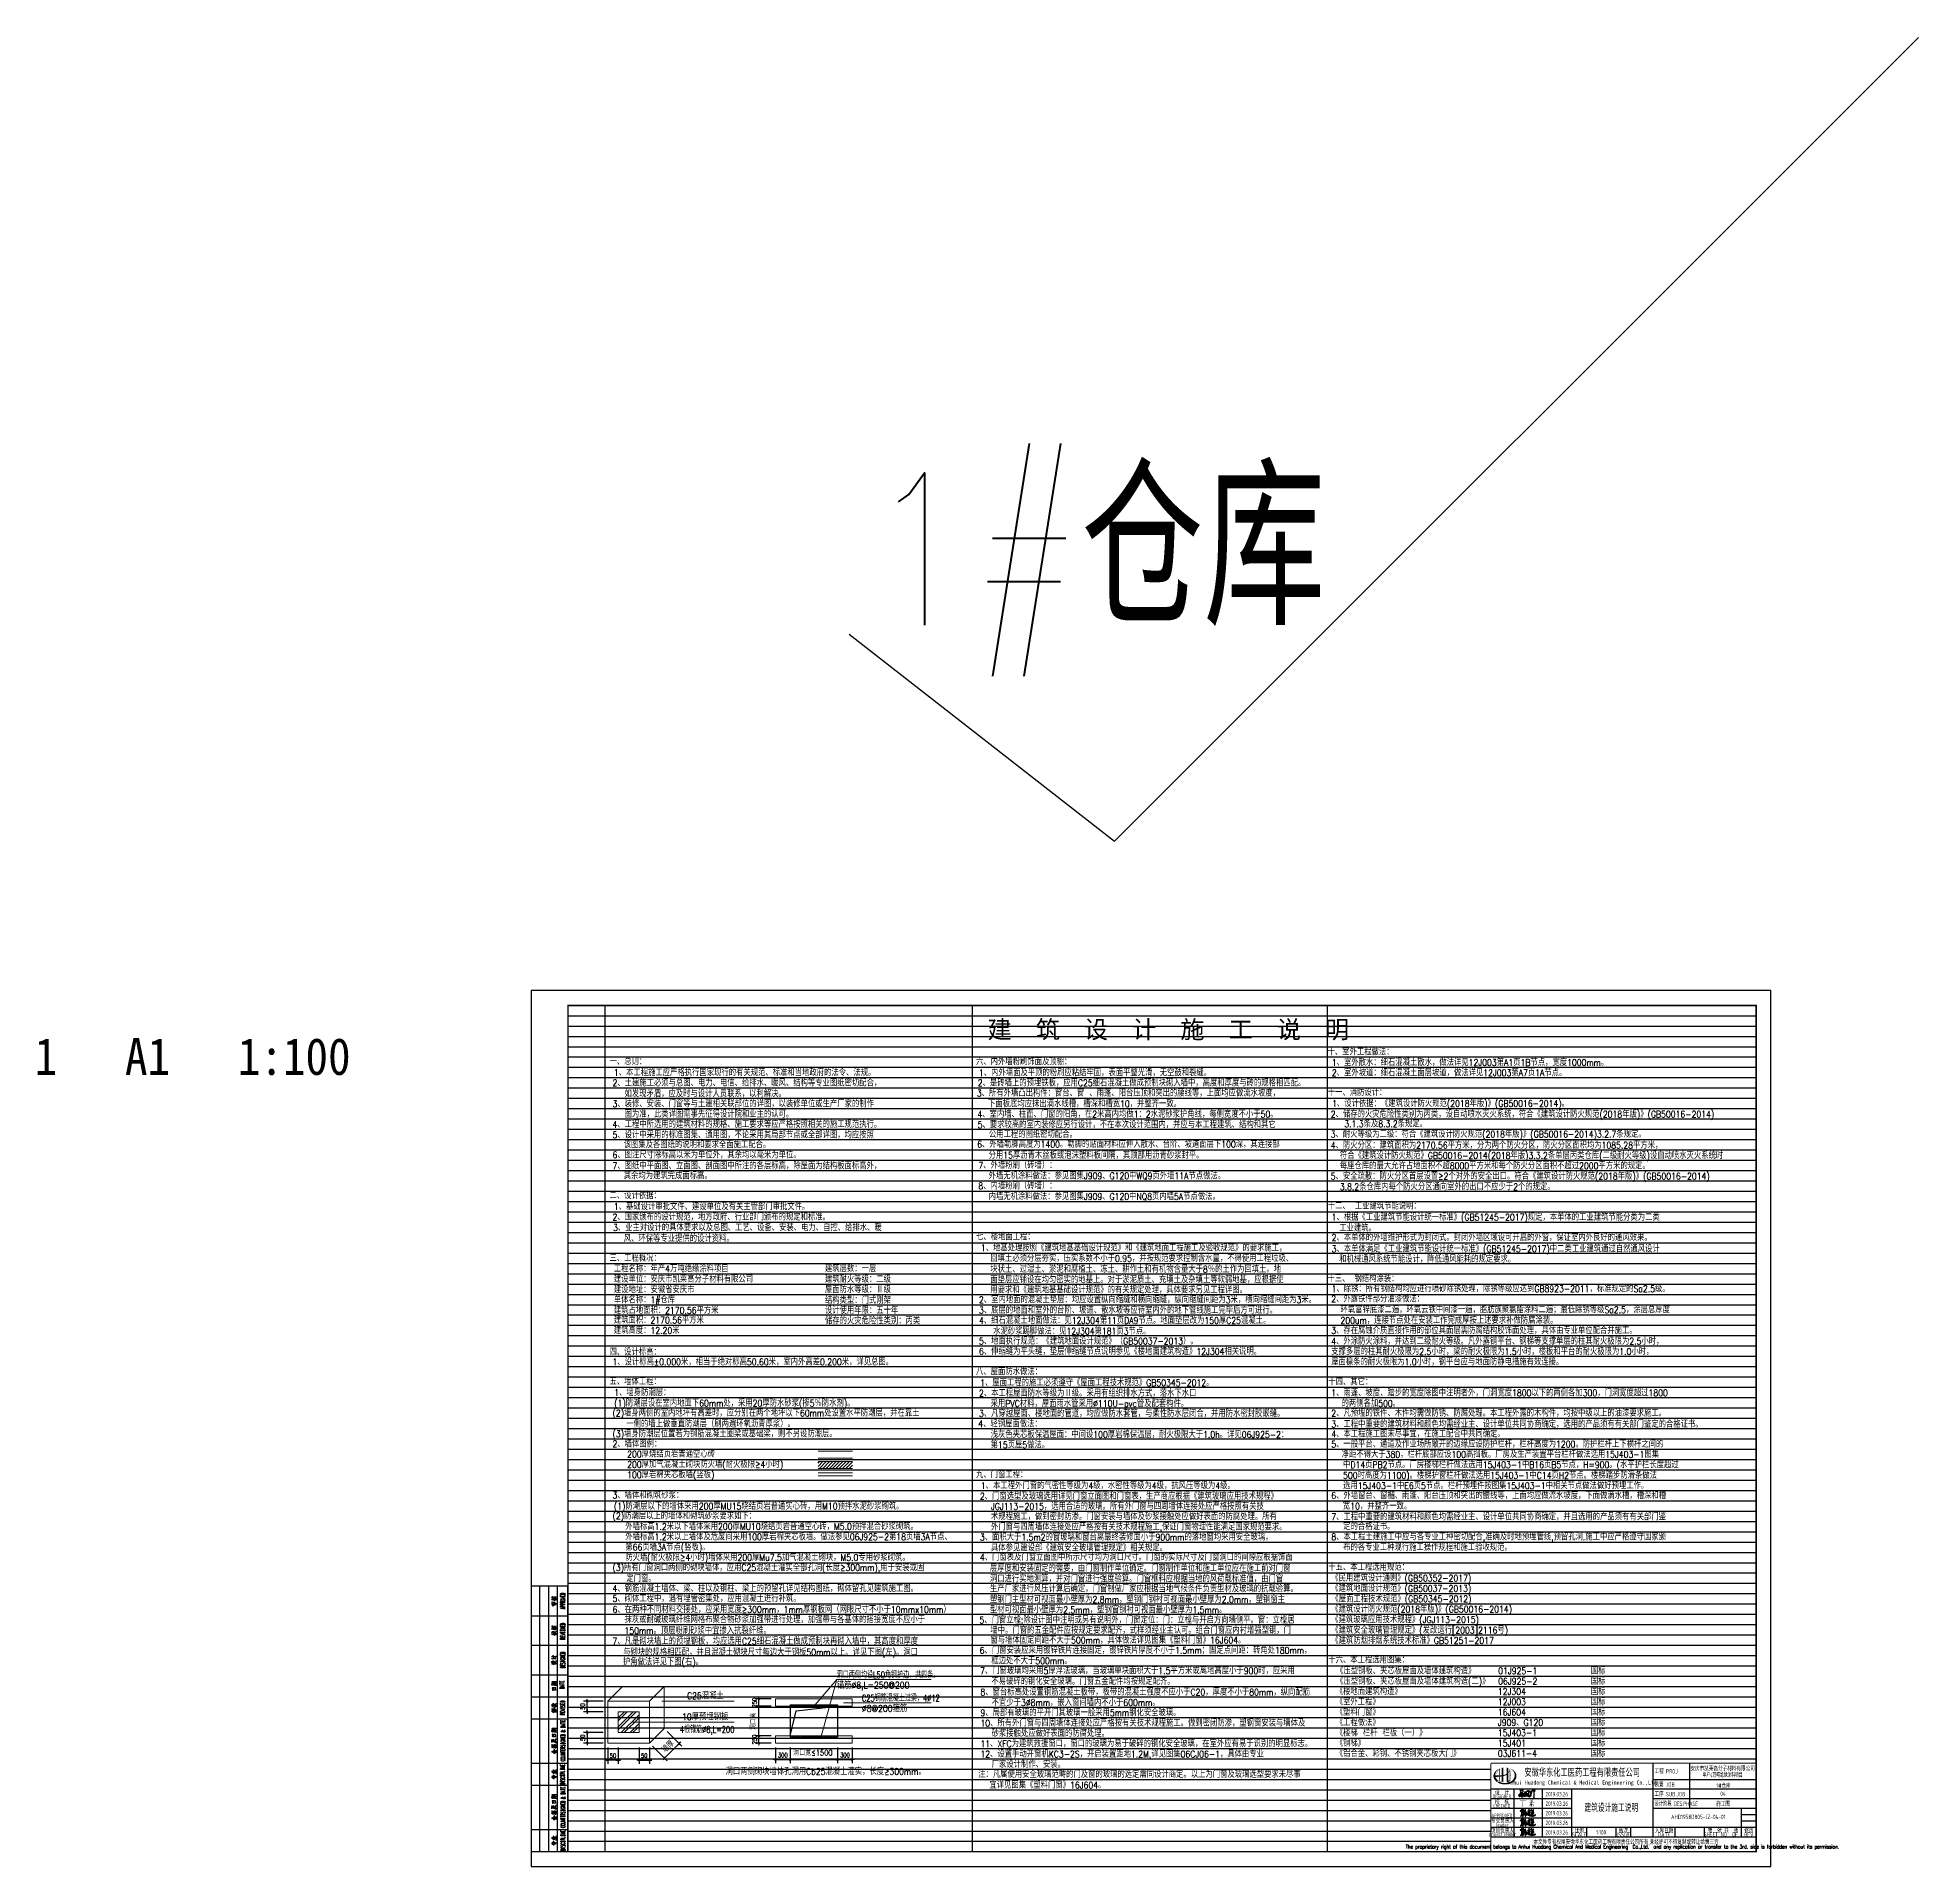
# Model space of a CAD drawing. Extents: x 4267484 to 4395158, y -674551 to -235742.
# Drawn here: x 4267585 to 4395158, y -359784 to -235742 of the extents above; entities that cross this region are included whole.
import ezdxf
from ezdxf.enums import TextEntityAlignment as Align

# ---------------------------------------------------------------- set-up
doc = ezdxf.new("R2010")
doc.units = 0
doc.header["$LTSCALE"] = 1000
doc.header["$MEASUREMENT"] = 0
doc.layers.get('0').update_dxf_attribs({"linetype": 'CONTINUOUS'})
doc.layers.get('Defpoints').update_dxf_attribs({"linetype": 'CONTINUOUS'})
doc.layers.add('ARDIM', color=3, linetype='CONTINUOUS', lineweight=13)
for name, color, linetype in [('AXIS', 3, 'CONTINUOUS'), ('HATCH', 8, 'CONTINUOUS'), ('LVTRY', 6, 'CONTINUOUS'), ('PUB_DIM', 3, 'CONTINUOUS'), ('PUB_TITLE', 4, 'CONTINUOUS'), ('S-COLU_DIM', 3, 'CONTINUOUS'), ('图名', 15, 'CONTINUOUS'), ('图层线', 8, 'CONTINUOUS'), ('外轮廓', 8, 'CONTINUOUS')]:
    doc.layers.add(name, color=color, linetype=linetype)
doc.styles.add('_HZTXT', font='txt.shx', dxfattribs={"width": 0.8, "bigfont": 'HZTXT.shx'})
doc.styles.add('AHD', font='sceie.shx', dxfattribs={"width": 0.7, "bigfont": 'sceic.shx'})
doc.styles.add('DIM_FONT', font='SIMPLEX', dxfattribs={"width": 0.7, "bigfont": 'GBCBIG'})
doc.styles.add('ECEC_TQ', font='txt_l.shx', dxfattribs={"bigfont": 'hztxt_l.shx'})
doc.styles.add('HZ1', font='txt.shx', dxfattribs={"bigfont": 'hzdx.shx'})
doc.styles.add('HZTXT', font='txt.shx', dxfattribs={"width": 0.7, "height": 500, "bigfont": 'hztxt.shx'})
doc.styles.add('sceie', font='sceie.shx', dxfattribs={"bigfont": 'sceic.shx'})
doc.styles.add('宋体', font='', dxfattribs={"width": 0.7})
doc.styles.get('宋体').set_extended_font_data('SimSun')
doc.dimstyles.new('AXIS', dxfattribs={"dimtxt": 300, "dimasz": 1, "dimexe": 250, "dimexo": 300, "dimgap": 150, "dimtad": 1, "dimdec": 0, "dimzin": 0, "dimdsep": 46, "dimtxsty": 'DIM_FONT', "dimblk": '_DIMX', "dimblk1": '_DIMX', "dimblk2": '_DIMX', "dimcen": 0.09, "dimse1": 1, "dimse2": 1, "dimclrt": 7, "dimadec": 0, "dimazin": 0, "dimtfac": 1, "dimtdec": 0, "dimtix": 1, "dimtmove": 2, "dimatfit": 3, "dimldrblk": '_DIMX', "dimfxl": 0, "dimtolj": 1, "dimtzin": 0, "dimarcsym": 0})
doc.dimstyles.new('DIMN', dxfattribs={"dimtxt": 300, "dimasz": 1, "dimexe": 250, "dimexo": 300, "dimgap": 150, "dimtad": 1, "dimdec": 0, "dimzin": 0, "dimdsep": 46, "dimtxsty": 'DIM_FONT', "dimblk": '_DIMX', "dimcen": 0.09, "dimclrt": 7, "dimadec": 0, "dimazin": 0, "dimtfac": 1, "dimtdec": 0, "dimtix": 1, "dimtmove": 2, "dimatfit": 3, "dimldrblk": '_DIMX', "dimfxl": 0, "dimtolj": 1, "dimtzin": 0, "dimarcsym": 0})
pattern_1 = [(45, (4062589.2, 7905.21), (-101.02788, 101.02788), []), (45, (4062656.55, 7905.21), (-101.02788, 101.02788), [])]

msp = doc.modelspace()

# ---------------------------------------------------------------- texts
at = {"style": '宋体'}
msp.add_text('建  筑  设  计  施  工  说  明', height=1200, dxfattribs=at).set_placement((4332022.9, -303618.6))
at = {"color": 6, "style": 'HZ1', "width": 0.85}
for s, p in [('十、室外工程做法：', (4355082.1, -304761)), ('一、总则：', (4306377.3, -305418.2)), ('六、内外墙粉刷饰面及顶棚：', (4331237.3, -305427.8)), ('十一、消防设计：', (4355097.5, -307515)), ('二、设计依据：', (4306377.3, -314509.1)), ('十二、 工业建筑节能说明：', (4355097.5, -315215)), ('七、楼地面工程：', (4331237.3, -317307.6)), ('三、工程概况：', (4306377.3, -318750.3)), ('十三、 钢结构涂装：', (4355077.2, -320145.8)), ('四、设计标高：', (4306377.3, -325120.8)), ('八、屋面防水做法：', (4331237.3, -326456.7)), ('五、墙体工程：', (4306377.3, -327120.3)), ('十四、其它：', (4355134.8, -327146.9)), ('九、门窗工程：', (4331237.3, -333436)), ('十五、本工程选用规范：', (4355134.8, -339714.9)), ('十六、本工程选用图集：', (4355134.8, -346000.5))]:
    msp.add_text(s, height=450, dxfattribs=at).set_placement(p)
at = {"color": 4, "style": 'HZ1'}
for s, width, p in [('1、本工程施工应严格执行国家现行的有关规范、标准和当地政府的法令、法规。', 0.85, (4306679.7, -306168.2)), ('1、内外墙面及平顶的粉刷应粘结牢固，表面平整光滑，无空鼓和裂缝。', 0.85, (4331437.3, -306177.8)), ('2、室外坡道：细石混凝土面层坡道，做法详见12J003第A7页1A节点。', 0.85, (4355372.7, -306180.5)), ('1、室外散水：细石混凝土散水，做法详见12J003第A1页1B节点，宽度1000mm。', 0.85, (4355372.7, -305481)), ('2、土建施工必须与总图、电力、电信、给排水、暖风、结构等专业图纸密切配合，', 0.85, (4306577.3, -306867.8)), ('如发现矛盾，应及时与设计人员联系，以利解决。', 0.85, (4307393.4, -307605.9)), ('3、所有外墙凸出构件：窗台、窗 、雨蓬、阳台压顶和突出的腰线等，上面均应做流水坡度，', 0.85, (4331290.7, -307558.6)), ('2、是砖墙上的预埋铁板，应用C25细石混凝土做成预制块砌入墙中，高度和厚度与砖的规格相匹配。', 0.85, (4331356.3, -306868.2)), ('3、装修、安装、门窗等与土建相关联部位的详图，以装修单位或生产厂家的制作', 0.85, (4306577.3, -308289.4)), ('图为准，此类详图需事先征得设计院和业主的认可。', 0.85, (4307400.6, -308990.2)), ('4、室内墙、柱面、门窗的阳角，在2米高内均做1：2水泥砂浆护角线，每侧宽度不小于50。', 0.85, (4331330.1, -308992.3)), ('下面板底均应抹出滴水线槽，槽深和槽宽10，并整齐一致。', 0.85, (4332053.6, -308283.9)), ('2、储存的火灾危险性类别为丙类，设自动喷水灭火系统，符合《建筑设计防火规范(2018年版)》(GB50016-2014)', 0.85, (4355297.5, -308991.9)), ('1、设计依据：《建筑设计防火规范(2018年版)》(GB50016-2014)。', 0.85, (4355388.1, -308265)), ('4、工程中所选用的建筑材料的规格、施工要求等应严格按照相关的施工规范执行。', 0.85, (4306577.3, -309681.6)), ('5、设计中采用的标准图集、通用图，不论采用其局部节点或全部详图，均应按照', 0.85, (4306577.3, -310396.5)), ('5、要求较高的室内装修应另行设计，不在本次设计范围内，并应与本工程建筑、结构和其它', 0.85, (4331347.9, -309701.5)), ('公用工程的图纸密切配合。', 0.85, (4332111.1, -310361.6)), ('3、耐火等级为二级：符合《建筑设计防火规范(2018年版)》(GB50016-2014)3.2.7条规定。', 0.85, (4355297.5, -310344.7)), ('3.1.3条及8.3.2条规定。', 0.85, (4356217.3, -309644.7)), ('6、图注尺寸除标高以米为单位外，其余均以毫米为单位。', 0.85, (4306582.7, -311748.5)), ('该图集及各图纸的说明和要求全面施工配合。', 0.85, (4307336.8, -311055.2)), ('6、外墙勒脚高度为1400。勒脚的贴面材料应伸入散水、台阶、坡道面层下100深，其连接部', 0.85, (4331313.4, -311032)), ('分用15厚沥青木丝板或泡沫塑料板间隔，其顶部用沥青砂浆封平。', 0.85, (4332089.9, -311776.3)), ('4、防火分区：建筑面积为2170.56平方米，分为两个防火分区，防火分区面积均为1085.28平方米，', 0.85, (4355297.5, -311098.4)), ('符合《建筑设计防火规范》GB50016-2014(2018年版)3.3.2条单层丙类仓库(二级耐火等级)设自动喷水灭火系统时', 0.85, (4355915.7, -311793.1)), ('7、图纸中平面图、立面图、剖面图中所注的各层标高，除屋面为结构板面标高外，', 0.85, (4306579.6, -312493.2)), ('7、外墙粉刷（砖墙）：', 0.85, (4331395.6, -312457.2)), ('每座仓库的最大允许占地面积不超8000平方米和每个防火分区面积不超过2000平方米的规定。', 0.85, (4355915.7, -312493.1)), ('其余均为建筑完成面标高。', 0.85, (4307342.8, -313167.2)), ('8、内墙粉刷（砖墙）：', 0.85, (4331395.6, -313857.2)), ('外墙无机涂料做法：参见图集J909、G120中WQ9页外墙11A节点做法。', 0.85, (4332089.9, -313176.3)), ('5、安全疏散：防火分区首层设置≥2个对外的安全出口。符合《建筑设计防火规范(2018年版)》(GB50016-2014)', 0.85, (4355297.5, -313196)), ('3.8.2条仓库内每个防火分区通向室外的出口不应少于2个的规定。', 0.85, (4355915.7, -313915.2)), ('1、基础设计审批文件、建设单位及有关主管部门审批文件。', 0.85, (4306670.9, -315259.1)), ('内墙无机涂料做法：参见图集J909、G120中NQ8页内墙5A节点做法。', 0.85, (4332089.9, -314576.3)), ('2、国家颁布的设计规范，地方政府、行业部门颁布的规定和标准。', 0.85, (4306577.3, -315964.1)), ('3、业主对设计的具体要求以及总图、工艺、设备、安装、电力、自控、给排水、暖', 0.85, (4306611.9, -316684)), ('1、根据《工业建筑节能设计统一标准》(GB51245-2017)规定，本单体的工业建筑节能分类为二类', 0.85, (4355358.9, -315978.9)), ('工业建筑。', 0.85, (4355874, -316714.4)), ('风、环保等专业提供的设计资料。', 0.85, (4307344.3, -317422.1)), ('1、地基处理按照《建筑地基基础设计规范》和《建筑地面工程施工及验收规范》的要求施工，', 0.85, (4331572.2, -318057.6)), ('2、本单体的外墙维护形式为封闭式。封闭外墙区域设可开启的外窗，保证室内外良好的通风效果。', 0.85, (4355358.9, -317355.3)), ('3、本单体满足《工业建筑节能设计统一标准》(GB51245-2017)中二类工业建筑通过自然通风设计', 0.85, (4355358.9, -318124.8)), ('回填土必须分层夯实，压实系数不小于0.95，并按规范要求控制含水量，不得使用工程垃圾、', 0.85, (4332207.9, -318769.9)), ('和机械通风系统节能设计，降低通风能耗的规定要求。', 0.85, (4355874, -318821.4)), ('建设单位：安庆市凯莱高分子材料有限公司', 0.85, (4306670.9, -320174.1)), ('工程名称：年产4万吨绝缘涂料项目', 0.85, (4306670.9, -319475.9)), ('建筑层数：一层', 0.85, (4320988.7, -319462.7)), ('建筑耐火等级：二级', 0.85, (4320988.7, -320182.4)), ('块状土、过湿土、淤泥和腐植土、冻土、耕作土和有机物含量大于8％的土作为回填土。地', 0.85, (4332207.9, -319505.8)), ('面垫层应铺设在均匀密实的地基上。对于淤泥质土、充填土及杂填土等软弱地基，应根据使', 0.85, (4332207.9, -320218.1)), ('建设地址：安徽省安庆市', 0.85, (4306670.9, -320893.2)), ('单体名称：1#仓库', 0.85, (4306670.9, -321580.9)), ('结构类型：门式刚架', 0.85, (4320988.7, -321613)), ('屋面防水等级：Ⅱ级', 0.85, (4320988.7, -320886.8)), ('2、室内地面的混凝土垫层：均应设置纵向缩缝和横向缩缝，纵向缩缝间距为3米，横向缩缝间距为3米。', 0.85, (4331437.3, -321572.1)), ('用要求和《建筑地基基础设计规范》的有关规定处理，具体要求另见工程详图。', 0.85, (4332207.9, -320906.9)), ('2、外露铁件部分油漆做法：', 0.85, (4355331.9, -321516.6)), ('1、除锈：所有钢结构均应进行喷砂除锈处理，除锈等级应达到GB8923-2011，标准规定的Sa2.5级。', 0.85, (4355357.3, -320826.1)), ('建筑占地面积：2170.56平方米', 0.85, (4306670.9, -322294.6)), ('建筑面积：2170.56平方米', 0.85, (4306670.9, -322957.6)), ('储存的火灾危险性类别：丙类', 0.85, (4320988.7, -323002.3)), ('设计使用年限：五十年', 0.85, (4320988.7, -322302.3)), ('3、底层的地面和室外的台阶、坡道、散水坡等应待室内外的地下管线施工完毕后方可进行。', 0.85, (4331437.3, -322286.8)), ('4、细石混凝土地面做法：见12J304第11页DA9节点。地面垫层改为150厚C25混凝土。', 0.85, (4331437.3, -322981.1)), ('环氧富锌底漆二遍，环氧云铁中间漆一遍，脂肪族聚氨酯涂料二遍；最低除锈等级Sa2.5，涂层总厚度', 0.85, (4355960.9, -322251.2)), ('200um，连接节点处在安装工作完成厚按上述要求补做防腐涂装。', 0.85, (4355960.9, -322976.9)), ('建筑高度：12.20米', 0.85, (4306670.9, -323656.9)), ('5、地面执行规范：《建筑地面设计规范》（GB50037-2013）。', 0.85, (4331437.3, -324381.1)), ('水泥砂浆踢脚做法：见12J304第181页3节点。', 0.85, (4332403.1, -323706.9)), ('3、存在腐蚀介质直接作用的部位其面层需防腐结构胶饰面处理，具体由专业单位配合并施工。', 0.85, (4355331.9, -323663.5)), ('4、外涂防火涂料，并达到二级耐火等级。凡外露钢平台、钢梯等支撑单层的柱其耐火极限为2.5小时，', 0.85, (4355331.9, -324392.3)), ('1、设计标高%%P0.000米，相当于绝对标高50.60米，室内外高差0.200米，详见总图。', 0.85, (4306572.9, -325796)), ('6、伸缩缝为平头缝，垫层伸缩缝节点说明参见《楼地面建筑构造》12J304相关说明。', 0.85, (4331437.3, -325081.1)), ('屋面檩条的耐火极限为1.0小时，钢平台应与地面防静电措施有效连接。', 0.85, (4355331.9, -325792.3)), ('支撑多层的柱其耐火极限为2.5小时，梁的耐火极限为1.5小时，楼板和平台的耐火极限为1.0小时，', 0.85, (4355331.9, -325092.3)), ('1、墙身防潮层：', 0.85, (4306700.4, -327870.3)), ('2、本工程屋面防水等级为Ⅱ级。采用有组织排水方式，落水下水口', 0.85, (4331437.3, -327914.4)), ('1、屋面工程的施工必须遵守《屋面工程技术规范》GB50345-2012。', 0.85, (4331516, -327206.7)), ('1、雨蓬、坡度、踏步的宽度除图中注明者外，门洞宽度1800以下的两侧各加300，门洞宽度超过1800', 0.85, (4355334.8, -327896.9)), ('(2)墙身两侧的室内地坪有高差时，应分别在两个地坪以下60mm处设置水平防潮层，并在靠土', 0.85, (4306577.3, -329259.9)), ('(1)防潮层设在室内地面下60mm处，采用20厚防水砂浆(掺5％防水剂)。', 0.85, (4306700.4, -328591.8)), ('3、凡穿越屋面、楼地面的管道，均应做防水套管，与柔性防水层闭合，并用防水密封胶嵌缝。', 0.85, (4331437.3, -329290.7)), ('采用PVC材料，屋面雨水管采用%%C110U-pvc管及配套构件。', 0.85, (4332230.3, -328618.2)), ('2、凡预埋的铁件、木件均需做防锈、防腐处理。本工程外露的木构件，均按中级以上的油漆要求施工。', 0.85, (4355334.8, -329264.1)), ('的两侧各加500。', 0.85, (4356031, -328605.4)), ('(3)墙身防潮层位置若为钢筋混凝土圈梁或基础梁，则不另设防潮层。', 0.85, (4306577.3, -330668.9)), ('一侧的墙上做垂直防潮层（刷两遍环氧沥青厚浆）。', 0.85, (4307514.4, -329999.2)), ('4、轻钢屋面做法：', 0.85, (4331389.5, -329993.2)), ('浅灰色夹芯板保温屋面：中间设100厚岩棉保温层，耐火极限大于1.0h。详见06J925-2：', 0.85, (4332230.3, -330718.2)), ('3、工程中重要的建筑材料和颜色均需经业主、设计单位共同协商确定，选用的产品须有有关部门鉴定的合格证书。', 0.85, (4355334.8, -330018.5)), ('4、本工程施工图未尽事宜，在施工配合中共同确定。', 0.85, (4355334.8, -330675.5)), ('2、墙体图例：', 0.85, (4306577.3, -331356.6)), ('200厚烧结页岩普通空心砖', 0.85, (4307575.9, -332042.6)), ('第15页屋5做法。', 0.85, (4332230.3, -331418.2)), ('5、一般平台、通道及作业场所敞开的边缘应设防护栏杆，栏杆高度为1200。防护栏杆上下横杆之间的', 0.85, (4355334.8, -331368)), ('净距不得大于380，栏杆底部应设100高挡板。厂房及生产装置平台栏杆做法选用15J403-1图集', 0.85, (4356040.2, -332062.8)), ('200厚加气混凝土砌块防火墙(耐火极限≥4小时)', 0.85, (4307575.9, -332742.6)), ('100厚岩棉夹芯板墙(竖板)', 0.85, (4307575.9, -333442.6)), ('中D14页PB2节点。厂房楼梯栏杆做法选用15J403-1中B16页B5节点，H=900。(水平护栏长度超过', 0.85, (4356135, -332767.5)), ('500时高度为1100)。楼梯护窗栏杆做法选用15J403-1中C14页H2节点。楼梯踏步防滑条做法', 0.85, (4356135, -333485.9)), ('1、本工程外门窗的气密性等级为4级，水密性等级为4级，抗风压等级为4级。', 0.85, (4331567.2, -334186)), ('选用15J403-1中E6页5节点。栏杆预埋件按图集15J403-1中相关节点做法做好预埋工作。', 0.85, (4356135, -334185.9)), ('3、墙体和砌筑砂浆：', 0.85, (4306577.3, -334832.7)), ('(1)防潮层以下的墙体采用200厚MU15烧结页岩普通实心砖，用M10预拌水泥砂浆砌筑。', 0.85, (4306675.3, -335579.4)), ('2、门窗选型及玻璃选用详见门窗立面图和门窗表，生产商应根据《建筑玻璃应用技术规程》', 0.85, (4331498.5, -334905.9)), ('JGJ113-2015，选用合适的玻璃。所有外门窗与四周墙体连接处应严格按照有关技', 0.85, (4332250.5, -335588.9)), ('6、外墙窗台、窗楣、雨蓬、阳台压顶和突出的腰线等，上面均应做流水坡度，下面做滴水槽，槽深和槽', 0.85, (4355334.8, -334856.3)), ('宽10，并整齐一致。', 0.85, (4356124.1, -335569.4)), ('(2)防潮层以上的墙体和砌筑砂浆要求如下：', 0.85, (4306581.6, -336240)), ('外墙标高1.2米以下墙体采用200厚MU10烧结页岩普通空心砖，M5.0预拌混合砂浆砌筑。', 0.85, (4307448.4, -336956.6)), ('术规程施工，做到密封防渗。门窗安装与墙体及砂浆接触处应做好表面的防腐处理。所有', 0.85, (4332250.5, -336282.6)), ('外门窗与四周墙体连接处应严格按有关技术规程施工,保证门窗物理性能满足国家规范要求。', 0.85, (4332250.5, -336989.5)), ('7、工程中重要的建筑材料和颜色均需经业主、设计单位共同协商确定，并且选用的产品须有有关部门鉴', 0.85, (4355334.8, -336302.3)), ('定的合格证书。', 0.85, (4356143.5, -336952.4)), ('外墙标高1.2米以上墙体及危废间采用100厚岩棉夹芯板墙。做法参见06J925-2第18页墙3A节点、', 0.85, (4307448.4, -337656.6)), ('第66页墙3A节点(竖板)。', 0.85, (4307448.4, -338356.6)), ('3、面积大于1.5m2的窗玻璃和窗台离最终装修面小于900mm的落地窗均采用安全玻璃，', 0.85, (4331498.5, -337676.7)), ('具体参见建设部《建筑安全玻璃管理规定》相关规定。', 0.85, (4332250.5, -338405.4)), ('8、本工程土建施工中应与各专业工种密切配合,准确及时地预埋管线,预留孔洞.施工中应严格遵守国家颁', 0.85, (4355334.8, -337657.5)), ('布的各专业工种现行施工操作规程和施工验收规范。', 0.85, (4356141.5, -338368.4)), ('(3)所有门窗洞口两侧的砌块墙体，应用C25混凝土灌实全部孔洞(长度≥300mm),用于安装或固', 0.85, (4306579.2, -339746.1)), ('4、门窗表及门窗立面图中所示尺寸均为洞口尺寸。门窗的实际尺寸及门窗洞口的间隙应根据饰面', 0.85, (4331498.5, -339043)), ('层厚度和安装固定的需要，由门窗制作单位确定。门窗制作单位和施工单位应在施工前对门窗', 0.85, (4332177.9, -339793)), ('定门窗。', 0.85, (4307516.2, -340491.5)), ('洞口进行实地测算，并对门窗进行强度验算。门窗框料应根据当地的风荷载标准值，由门窗', 0.85, (4332177.9, -340506.1)), ('《民用建筑设计通则》(GB50352-2017)', 0.85, (4355334.8, -340455.5)), ('4、钢筋混凝土墙体、梁、柱以及钢柱、梁上的预留孔详见结构图纸，砌体留孔见建筑施工图。', 0.85, (4306579.2, -341164.3)), ('5、砌体工程中，遇有埋管密集处，应用混凝土进行补筑。', 0.85, (4306579.2, -341841.4)), ('塑钢门主型材可视面最小壁厚为2.8mm，塑钢门钢衬可视面最小壁厚为2.0mm，塑钢窗主', 0.85, (4332177.9, -341907)), ('生产厂家进行风压计算后确定，门窗制做厂家应根据当地气候条件负责型材及玻璃的抗载验算。', 0.85, (4332177.9, -341182.3)), ('《建筑地面设计规范》(GB50037-2013)', 0.85, (4355334.8, -341155.5)), ('《屋面工程技术规范》(GB50345-2012)', 0.85, (4355345.6, -341865.2)), ('6、在两种不同材料交接处，应采用宽度≥300mm，1mm厚钢板网（网眼尺寸不小于10mmx10mm）', 0.85, (4306579.2, -342591.4)), ('抹灰或耐碱玻璃纤维网格布聚合物砂浆加强带进行处理，加强带与各基体的搭接宽度不应小于', 0.85, (4307394.4, -343275.9)), ('5、门窗立樘:除设计图中注明或另有说明外，门窗定位：门：立樘与开启方向墙侧平。窗：立樘居', 0.85, (4331466.1, -343302.7)), ('型材可视面最小壁厚为2.5mm，塑钢窗钢衬可视面最小壁厚为1.5mm。', 0.85, (4332177.9, -342607)), ('《建筑设计防火规范(2018年版)》(GB50016-2014)', 0.85, (4355334.8, -342563.3)), ('《建筑玻璃应用技术规程》(JGJ113-2015)', 0.85, (4355334.8, -343275.3)), ('7、凡是砌块墙上的预埋钢板，均应选用C25细石混凝土做成预制块再砌入墙中，其高度和厚度', 0.85, (4306579.2, -344734.1)), ('150mm。顶层粉刷砂浆中宜掺入抗裂纤维。', 0.85, (4307394.4, -344021.2)), ('墙中。门窗的五金配件应按规定要求配齐，式样须经业主认可。组合门窗应内衬增强型钢，门', 0.85, (4332215, -344001.5)), ('窗与墙体固定间距不大于500mm，具体做法详见图集《塑料门窗》16J604。', 0.85, (4332215, -344665.1)), ('《建筑安全玻璃管理规定》(发改运行[2003]2116号)', 0.85, (4355334.8, -343991.4)), ('《建筑防烟排烟系统技术标准》GB51251-2017', 0.85, (4355334.8, -344691.4)), ('护角做法详见下图(右)。', 0.85, (4307286.9, -346133.9)), ('与砌块的规格相匹配，并且混凝土砌块尺寸每边大于钢板50mm以上。详见下图(左)。洞口', 0.85, (4307301.2, -345484.1)), ('6、门窗安装应采用镀锌铁片连接固定，镀锌铁片厚度不小于1.5mm；固定点间距：转角处180mm，', 0.85, (4331485.7, -345355.1)), ('框边处不大于500mm。', 0.85, (4332276.5, -346062.8)), ('洞口两侧均设L50角钢护边，共四条。', 0.7, (4321792.7, -347019.7)), ('7、门窗玻璃均采用5厚浮法玻璃，当玻璃单块面积大于1.5平方米或离地高度小于900时，应采用', 0.85, (4331510, -346737.1)), ('不易破碎的钢化安全玻璃。门窗五金配件均按规定配齐。', 0.85, (4332276.5, -347462.8)), ('《压型钢板、夹芯板屋面及墙体建筑构造》', 0.85, (4355661.3, -346750.5)), ('《压型钢板、夹芯板屋面及墙体建筑构造(二)》', 0.85, (4355661.3, -347450.5)), ('01J925-1', 0.85, (4366656.1, -346750.5)), ('国标', 0.85, (4372938.2, -346750.5)), ('国标', 0.85, (4372938.2, -347450.5)), ('C25混凝土', 0.85, (4311635.8, -348439.6)), ('锚筋%%c8,L=250@200', 0.85, (4321792.7, -347725.9)), ('C25钢筋混凝土过梁，4%%C12', 0.7, (4323494.5, -348593.4)), ('8、窗台标高处设置钢筋混凝土板带，板带的混凝土强度不应小于C20，厚度不小于80mm，纵向配筋', 0.85, (4331534.8, -348189.1)), ('《楼地面建筑构造》', 0.85, (4355639.2, -348150.5)), ('06J925-2', 0.85, (4366656.1, -347450.5)), ('12J304', 0.85, (4366634, -348150.5)), ('国标', 0.85, (4372938.2, -348150.5)), ('10厚预埋钢板', 0.85, (4311297.3, -349864.7)), ('%%C8@200箍筋', 0.85, (4323494.5, -349306)), ('9、局部有玻璃的平开门其玻璃一般采用5mm钢化安全玻璃。', 0.85, (4331534.8, -349589.1)), ('不宜少于3%%C8mm，嵌入窗间墙内不小于600mm。', 0.85, (4332298.7, -348903.1)), ('《室外工程》', 0.85, (4355639.2, -348850.5)), ('《塑料门窗》', 0.85, (4355639.2, -349550.5)), ('12J003', 0.85, (4366634, -348850.5)), ('16J604', 0.85, (4366634, -349550.5)), ('国标', 0.85, (4372938.2, -348850.5)), ('国标', 0.85, (4372938.2, -349550.5)), ('4根锚筋%%c8,L=200', 0.7, (4311152, -350723.6)), ('10、所有外门窗与四周墙体连接处应严格按有关技术规程施工。做到密闭防渗，塑钢窗安装与墙体及', 0.85, (4331534.8, -350289.1)), ('砂浆接触处应做好表面的防腐处理。', 0.85, (4332296, -350989.1)), ('《工程做法》', 0.85, (4355639.2, -350250.5)), ('《楼梯 栏杆 栏板（一）》', 0.85, (4355639.2, -350950.5)), ('J909、G120', 0.85, (4366634, -350250.5)), ('15J403-1', 0.85, (4366634, -350950.5)), ('国标', 0.85, (4372938.2, -350250.5)), ('国标', 0.85, (4372938.2, -350950.5)), ('11、XFC为建筑救援窗口，窗口的玻璃为易于破碎的钢化安全玻璃，在室外应有易于识别的明显标志。', 0.85, (4331534.8, -351689.1)), ('12、设置手动开窗机KC3-2S，开启装置距地1.2M,详见图集06CJ06-1，具体由专业', 0.85, (4331534.8, -352389.1)), ('《钢梯》', 0.85, (4355639.2, -351650.5)), ('《铝合金、彩钢、不锈钢夹芯板大门》', 0.85, (4355639.2, -352350.5)), ('03J611-4', 0.85, (4366634, -352350.5)), ('15J401', 0.85, (4366634, -351650.5)), ('国标', 0.85, (4372938.2, -351650.5)), ('国标', 0.85, (4372938.2, -352350.5)), ('洞口两侧砌块墙体孔洞用Cb25混凝土灌实，长度≥300mm。', 0.85, (4314244.5, -353575)), ('注：凡属使用安全玻璃范畴的门及窗的玻璃的选定需同设计商定。以上为门窗及玻璃选型要求未尽事', 0.85, (4331380.9, -353766)), ('厂家设计制作、安装。', 0.85, (4332298.7, -353089.1)), ('宜详见图集《塑料门窗》16J604。', 0.85, (4332143, -354493.9))]:
    msp.add_text(s, height=450, dxfattribs=dict(at, width=width)).set_placement(p)
at = {"color": 1, "style": 'HZ1', "width": 0.85}
msp.add_text('防火墙(耐火极限≥4小时)墙体采用200厚Mu7.5加气混凝土砌块，M5.0专用砂浆砌筑。', height=450, dxfattribs=at).set_placement((4307448.4, -339056.6))
for s, height, style, width, p in [('安徽华东化工医药工程有限责任公司', 500, '宋体', 0.7, (4372352.6, -353383.9)), ('安庆市凯莱高分子材料有限公司', 300, 'sceie', 0.8, (4381881.4, -353113.7)), ('设  计', 300, 'AHD', 0.8, (4366907.7, -354733.9)), ('设  计', 300, 'AHD', 0.8, (4366907.7, -354733.9)), ('Anhui Huadong Chemical & Medical Engineering Co.,Ltd', 280, '宋体', 0.85, (4372352.6, -354133.9)), ('年产4万吨绝缘涂料项目', 300, 'sceie', 0.65, (4381881.4, -353548.7)), ('1#仓库', 300, 'sceie', 0.8, (4381929.2, -354269.9)), ('DESIGNED', 250, 'AHD', 0.8, (4366907.7, -355033.9)), ('DESIGNED', 250, 'AHD', 0.8, (4366907.7, -355033.9)), ('CHECKED', 250, 'AHD', 0.8, (4366907.7, -355683.9)), ('CHECKED', 250, 'AHD', 0.8, (4366907.7, -355683.9)), ('校  核', 300, 'AHD', 0.8, (4366907.7, -355383.9)), ('校  核', 300, 'AHD', 0.8, (4366907.7, -355383.9)), ('审  核', 300, 'AHD', 0.8, (4366907.7, -356033.9)), ('审  核', 300, 'AHD', 0.8, (4366907.7, -356033.9)), ('2019.03.26', 300, 'AHD', 0.8, (4370632.5, -354880.6)), ('2019.03.26', 300, 'AHD', 0.8, (4370632.5, -355530.6)), ('建筑设计施工说明', 500, 'AHD', 0.7, (4374326.6, -355767.9)), ('施工图', 300, 'sceie', 0.8, (4381907.7, -355508.9)), ('04', 300, 'sceie', 0.8, (4381907.7, -354858.9)), ('APPROVED', 250, 'AHD', 0.8, (4366907.7, -356333.9)), ('APPROVED', 250, 'AHD', 0.8, (4366907.7, -356333.9)), ('项目负责人', 300, 'AHD', 0.8, (4366947.7, -357333.9)), ('专业负责人', 300, 'AHD', 0.8, (4366950.7, -356653.9)), ('leader', 250, 'AHD', 0.8, (4366937.7, -356973.9)), ('2019.03.26', 300, 'AHD', 0.8, (4370632.5, -356180.6)), ('2019.03.26', 300, 'AHD', 0.8, (4370632.5, -356830.6)), ('比例', 300, 'sceie', 0.8, (4372157.7, -357333.9)), ('版次', 300, 'sceie', 0.8, (4375157.7, -357333.9)), ('入库日期', 300, 'sceie', 0.8, (4377907.7, -357333.9)), ('第  张 共  张', 300, 'sceie', 0.8, (4381907.7, -357308.9)), ('修改', 300, 'sceie', 0.8, (4383657.7, -357333.9)), ('The proprietary right of this document belongs to Anhui Huadong Chemical And Medical Engineering  Co.,Ltd.  and any replication or transfer to the 3rd. side is forbidden without its permission. ', 250, 'ECEC_TQ', 0.72, (4375157.7, -358483.9)), ('project leader', 250, 'AHD', 0.8, (4366957.7, -357633.9)), ('2019.03.26', 300, 'AHD', 0.8, (4370632.5, -357480.6)), ('本文件专有权属安徽华东化工医药工程有限责任公司所有,未经许可不得复制或转让给第三方', 300, 'sceie', 0.8, (4375328.8, -358132.8)), ('SCALE', 300, 'sceie', 0.8, (4372157.7, -357633.9)), ('1:100', 300, 'sceie', 0.8, (4373633.6, -357470.8)), ('ISSUE', 300, 'sceie', 0.8, (4375157.7, -357633.9)), ('DATE', 300, 'sceie', 0.8, (4377907.7, -357633.9)), ('SHEET NO  OF  ', 300, 'sceie', 0.8, (4381907.7, -357608.9)), ('REV', 300, 'sceie', 0.8, (4383657.7, -357633.9))]:
    msp.add_text(s, height=height, dxfattribs=dict(style=style, width=width)).set_placement(p, align=Align.MIDDLE)
at = {"style": 'sceie'}
for s, width, p in [('工程 PROJ', 0.8, (4377254.6, -353483.9)), ('装置 JOB', 0.8, (4377254.6, -354383.9)), ('设计阶段 DES.PHASE', 0.75, (4377254.6, -355683.9)), ('工序 SUB.JOB', 0.8, (4377254.6, -355033.9))]:
    msp.add_text(s, height=300, dxfattribs=dict(at, width=width)).set_placement(p)
at = {"style": 'sceie', "width": 0.8}
msp.add_attdef('AHD1958D805-JZ-04-01', text='200320-02-040', height=300, dxfattribs=at).set_placement((4380228.5, -356430.2), align=Align.MIDDLE)
at = {"layer": 'AXIS', "style": 'HZ1', "width": 0.85}
for s, height, rotation, p in [('洞口高', 350, 90, (4316299.9, -350527.8)), ('墙厚', 400, 45, (4310184.4, -352102.6))]:
    msp.add_text(s, height=height, rotation=rotation, dxfattribs=at).set_placement(p)
msp.add_text('洞口宽≤1500', height=370, dxfattribs=at).set_placement((4318828, -352255.3))
at = {"layer": 'PUB_DIM', "style": '_HZTXT', "width": 0.8}
msp.add_text('1#仓库', height=10344.83, dxfattribs=at).set_placement((4323848, -275597.6))
at = {"layer": '图名', "style": '宋体', "width": 0.9}
msp.add_text('1   A1   1:100', height=2500, dxfattribs=at).set_placement((4267385.8, -306096.5))

# ---------------------------------------------------------------- blocks, each defined once
blk = doc.blocks.new('韩超')
h = blk.add_hatch(color=256)
h.dxf.hatch_style = 1
h.paths.add_polyline_path([(0.787849, 0.514197), (0.777955, 0.527898), (0.77346, 0.562754), (0.78123, 0.586063), (0.805739, 0.61125), (0.805739, 0.625142), (0.819631, 0.625142), (0.818004, 0.635027), (0.823773, 0.643681), (0.833523, 0.64598), (0.860867, 0.674873), (0.870953, 0.696725), (0.875199, 0.736279), (0.836353, 0.74757), (0.816903, 0.753127), (0.777955, 0.764063), (0.777955, 0.777955), (0.791847, 0.777955), (0.791847, 0.819631), (0.801775, 0.820971), (0.80763, 0.824875), (0.812685, 0.833523), (0.832189, 0.847055), (0.839321, 0.866071), (0.833523, 0.889091), (0.791847, 0.889091), (0.776856, 0.916298), (0.7735, 0.934755), (0.777955, 0.965498), (0.770329, 0.984025), (0.756314, 0.993368), (0.736279, 0.993282), (0.716867, 0.977277), (0.713907, 0.950644), (0.729333, 0.930768), (0.740061, 0.911103), (0.737625, 0.891618), (0.722387, 0.875199), (0.694603, 0.875199), (0.683489, 0.864086), (0.677932, 0.858529), (0.666819, 0.847415), (0.638572, 0.845181), (0.624291, 0.842325), (0.597358, 0.833523), (0.597358, 0.791847), (0.643081, 0.794876), (0.666726, 0.800787), (0.708495, 0.819631), (0.708495, 0.833523), (0.736279, 0.833523), (0.736279, 0.791847), (0.718733, 0.774249), (0.705317, 0.767541), (0.680711, 0.764063), (0.680711, 0.750171), (0.666819, 0.750171), (0.658732, 0.72359), (0.639033, 0.708815), (0.61125, 0.708495), (0.596777, 0.690733), (0.592946, 0.675409), (0.597358, 0.652926), (0.623512, 0.642026), (0.64687, 0.646697), (0.666819, 0.666819), (0.722387, 0.666819), (0.738834, 0.631134), (0.742077, 0.608437), (0.736279, 0.569574), (0.708495, 0.569574), (0.682162, 0.535076), (0.663824, 0.519794), (0.625142, 0.500114), (0.625142, 0.47233), (0.61125, 0.47233), (0.589715, 0.441777), (0.574435, 0.428025), (0.54179, 0.409816), (0.527664, 0.400538), (0.510468, 0.403404), (0.500114, 0.416762), (0.500114, 0.569574), (0.524623, 0.594762), (0.532393, 0.618071), (0.527898, 0.652926), (0.514006, 0.652926), (0.514006, 0.847415), (0.500114, 0.847415), (0.500114, 0.875199), (0.486416, 0.877514), (0.478388, 0.883536), (0.47233, 0.896037), (0.438162, 0.892345), (0.420863, 0.888021), (0.388977, 0.875199), (0.388977, 0.847415), (0.375085, 0.847415), (0.379444, 0.836821), (0.376971, 0.826928), (0.368139, 0.819631), (0.356965, 0.793593), (0.353947, 0.778504), (0.354247, 0.750171), (0.337644, 0.741703), (0.330222, 0.726858), (0.333409, 0.708495), (0.347301, 0.708495), (0.347301, 0.666819), (0.332737, 0.655189), (0.327028, 0.643772), (0.326463, 0.625142), (0.32344, 0.619715), (0.327253, 0.612088), (0.333409, 0.61125), (0.333409, 0.583466), (0.305625, 0.583466), (0.302565, 0.667178), (0.306887, 0.710398), (0.326463, 0.791847), (0.3234, 0.8474), (0.32482, 0.875797), (0.333409, 0.930768), (0.375085, 0.930768), (0.375085, 0.94466), (0.430654, 0.94466), (0.482374, 0.970498), (0.50707, 0.987931), (0.548736, 1.028012), (0.542559, 1.028676), (0.538615, 1.036564), (0.54179, 1.041904), (0.514006, 1.041904), (0.514006, 1.055796), (0.462884, 1.052445), (0.433869, 1.058893), (0.388977, 1.08358), (0.305625, 1.08358), (0.305625, 1.139148), (0.281985, 1.161307), (0.266841, 1.170393), (0.236165, 1.180825), (0.238399, 1.152578), (0.241255, 1.138297), (0.250057, 1.111364), (0.263949, 1.111364), (0.263949, 1.041904), (0.277841, 1.041904), (0.277841, 0.930768), (0.250057, 0.930768), (0.200194, 0.90821), (0.175186, 0.897095), (0.125028, 0.875199), (0.097454, 0.881715), (0.078516, 0.877928), (0.055568, 0.861307), (0.050109, 0.847376), (0.0559, 0.8329), (0.06946, 0.826577), (0.152955, 0.845407), (0.194635, 0.855133), (0.277841, 0.875199), (0.277841, 0.708495), (0.266727, 0.675154), (0.261171, 0.658483), (0.250057, 0.625142), (0.255939, 0.530696), (0.258718, 0.483462), (0.263949, 0.388977), (0.286969, 0.38318), (0.305985, 0.390311), (0.319517, 0.409816), (0.344599, 0.428141), (0.359268, 0.435475), (0.388977, 0.444546), (0.388977, 0.458438), (0.40287, 0.458438), (0.40287, 0.416762), (0.388977, 0.416762), (0.340729, 0.364454), (0.31168, 0.341215), (0.250057, 0.305625), (0.250057, 0.291733), (0.236165, 0.291733), (0.231424, 0.268639), (0.217583, 0.254798), (0.194489, 0.250057), (0.194489, 0.236165), (0.180597, 0.236165), (0.148793, 0.216524), (0.134276, 0.200394), (0.118082, 0.166705), (0.127514, 0.14947), (0.152825, 0.145854), (0.166705, 0.159759), (0.185336, 0.17447), (0.198563, 0.17943), (0.222273, 0.180597), (0.222273, 0.194489), (0.277841, 0.194489), (0.311245, 0.220472), (0.333233, 0.229896), (0.375085, 0.236165), (0.375085, 0.250057), (0.40287, 0.250057), (0.420685, 0.221738), (0.422698, 0.197582), (0.409816, 0.166705), (0.396068, 0.142401), (0.398473, 0.118345), (0.416762, 0.097244), (0.43433, 0.097627), (0.444154, 0.100901), (0.458438, 0.111136), (0.458438, 0.263949), (0.47233, 0.263949), (0.524193, 0.298154), (0.552768, 0.312442), (0.61125, 0.333409), (0.61125, 0.40287), (0.621931, 0.39652), (0.637706, 0.404407), (0.639034, 0.416762), (0.680711, 0.416762), (0.680711, 0.430654), (0.736279, 0.430654), (0.736279, 0.416762), (0.750171, 0.416762), (0.750171, 0.305625), (0.735269, 0.297653), (0.731714, 0.276323), (0.743225, 0.263949), (0.754517, 0.192544), (0.755945, 0.155413), (0.750171, 0.083352), (0.791847, 0.083352), (0.791847, 0.263949), (0.833523, 0.263949), (0.837499, 0.253205), (0.852744, 0.249394), (0.861307, 0.257003), (0.883535, 0.265338), (0.894648, 0.269506), (0.916876, 0.277841), (0.916876, 0.291733), (0.94466, 0.291733), (0.969894, 0.324902), (0.982398, 0.341574), (1.007174, 0.375085), (1.032146, 0.402761), (1.041693, 0.421855), (1.04885, 0.458438), (1.055218, 0.477023), (1.053221, 0.491001), (1.041904, 0.50706), (0.972444, 0.54179), (0.910919, 0.546316), (0.877697, 0.541786), (0.819631, 0.520952), (0.805828, 0.5112)])
h.paths.add_polyline_path([(0.791847, 0.458438), (0.805739, 0.458438), (0.82241, 0.469551), (0.847415, 0.486222), (1.000228, 0.486222), (1.003038, 0.45197), (0.997988, 0.431769), (0.97939, 0.40287), (0.948039, 0.36501), (0.929334, 0.347744), (0.889091, 0.319517), (0.889091, 0.305625), (0.805739, 0.305625), (0.805739, 0.291733), (0.791847, 0.291733)], flags=16)
h.paths.add_polyline_path([(0.750171, 0.500114), (0.736279, 0.500114), (0.725165, 0.489), (0.719608, 0.483443), (0.708495, 0.47233), (0.694603, 0.47233), (0.694603, 0.486222), (0.688447, 0.48706), (0.684633, 0.494686), (0.687657, 0.500114), (0.701182, 0.516386), (0.715167, 0.52238), (0.736279, 0.520952), (0.736943, 0.514775), (0.744831, 0.510831), (0.750171, 0.514006)], flags=16)
h.paths.add_polyline_path([(0.791847, 0.666819), (0.793521, 0.674497), (0.785633, 0.682384), (0.777955, 0.680711), (0.777955, 0.694603), (0.791847, 0.694603), (0.792194, 0.70849), (0.806202, 0.718996), (0.819631, 0.715441), (0.833192, 0.709118), (0.838982, 0.694641), (0.833523, 0.680711), (0.805739, 0.680711), (0.805739, 0.666819)], flags=16)
h.paths.add_polyline_path([(0.527898, 0.361193), (0.527898, 0.333409), (0.517217, 0.339759), (0.501443, 0.331871), (0.500114, 0.319517), (0.458438, 0.319517), (0.458438, 0.347301), (0.466116, 0.345628), (0.474003, 0.353515), (0.47233, 0.361193)], flags=16)
h.paths.add_polyline_path([(0.47233, 0.40287), (0.47233, 0.388977), (0.430654, 0.388977), (0.42898, 0.396656), (0.436867, 0.404543), (0.444546, 0.40287), (0.444546, 0.430654), (0.458438, 0.430654), (0.452088, 0.419973), (0.459976, 0.404198)], flags=16)
h.paths.add_polyline_path([(0.47233, 0.604304), (0.464836, 0.588169), (0.458643, 0.580427), (0.444546, 0.569574), (0.444546, 0.555682), (0.430654, 0.555682), (0.432327, 0.548004), (0.42444, 0.540117), (0.416762, 0.54179), (0.416762, 0.527898), (0.40287, 0.527898), (0.39467, 0.507807), (0.386422, 0.49791), (0.368139, 0.486222), (0.333409, 0.486222), (0.327612, 0.509242), (0.334743, 0.528258), (0.354247, 0.54179), (0.384775, 0.569612), (0.400056, 0.583504), (0.430654, 0.61125), (0.446814, 0.616197), (0.458647, 0.614224)], flags=16)
h.paths.add_polyline_path([(0.458438, 0.666819), (0.426908, 0.659351), (0.410404, 0.649448), (0.388977, 0.625142), (0.361193, 0.625142), (0.354844, 0.635823), (0.362731, 0.651598), (0.375085, 0.652926), (0.375085, 0.722387), (0.390598, 0.753922), (0.396359, 0.771203), (0.40287, 0.805739), (0.416762, 0.805739), (0.416762, 0.833523), (0.430654, 0.833523), (0.434629, 0.844267), (0.449874, 0.848078), (0.458438, 0.840469), (0.459102, 0.834292), (0.466989, 0.830348), (0.47233, 0.833523), (0.47233, 0.764063), (0.458438, 0.764063)], flags=16)
h.paths.add_polyline_path([(0.40287, 0.347301), (0.40287, 0.305625), (0.388977, 0.305625), (0.360889, 0.27915), (0.342496, 0.268422), (0.305625, 0.257003), (0.294367, 0.254885), (0.286778, 0.256782), (0.277841, 0.263949), (0.277841, 0.277841), (0.291733, 0.277841), (0.319459, 0.305683), (0.333352, 0.319575), (0.361193, 0.347301)], flags=16)
h.paths.add_polyline_path([(0.430654, 1.000228), (0.416762, 1.000228), (0.39813, 0.985517), (0.384903, 0.980557), (0.361193, 0.97939), (0.347067, 0.970112), (0.329871, 0.972978), (0.319517, 0.986336), (0.319517, 1.055796), (0.347301, 1.055796), (0.376072, 1.035613), (0.395527, 1.029128), (0.430654, 1.028012)], flags=16)
h = blk.add_hatch(color=256)
h.dxf.hatch_style = 1
h.paths.add_polyline_path([(1.542018, 0.208381), (1.519791, 0.219494), (1.508677, 0.225051), (1.48645, 0.236165), (1.416989, 0.236165), (1.371255, 0.264232), (1.344642, 0.274582), (1.291961, 0.284787), (1.328443, 0.335457), (1.345237, 0.362046), (1.375313, 0.416762), (1.391241, 0.446575), (1.394603, 0.466747), (1.389205, 0.500114), (1.375313, 0.500114), (1.375313, 0.514006), (1.291961, 0.514006), (1.291961, 0.527898), (1.305853, 0.527898), (1.359796, 0.576664), (1.385101, 0.603375), (1.430881, 0.659873), (1.430881, 0.722387), (1.386427, 0.71683), (1.3642, 0.714052), (1.319745, 0.708495), (1.319745, 0.694603), (1.291961, 0.694603), (1.291961, 0.833523), (1.31926, 0.838693), (1.334923, 0.85044), (1.347529, 0.875199), (1.381781, 0.872389), (1.401982, 0.877439), (1.430881, 0.896037), (1.450883, 0.906123), (1.460131, 0.922307), (1.458666, 0.94466), (1.401114, 0.937345), (1.371819, 0.928557), (1.319745, 0.902983), (1.319745, 0.889091), (1.278069, 0.889091), (1.278069, 0.958552), (1.291961, 0.958552), (1.291961, 1.139148), (1.285806, 1.138304), (1.281086, 1.140664), (1.278069, 1.146094), (1.267308, 1.150023), (1.257931, 1.147679), (1.250285, 1.139148), (1.250285, 1.000228), (1.236393, 1.000228), (1.236393, 0.861307), (1.208609, 0.861307), (1.168183, 0.824416), (1.138053, 0.811024), (1.08358, 0.805739), (1.087939, 0.795145), (1.085465, 0.785252), (1.076634, 0.777955), (1.071121, 0.771113), (1.075065, 0.759282), (1.08358, 0.757117), (1.122533, 0.76519), (1.141984, 0.769358), (1.180825, 0.777955), (1.180825, 0.791847), (1.208609, 0.791847), (1.208609, 0.805739), (1.250285, 0.805739), (1.250285, 0.708495), (1.236393, 0.708495), (1.236393, 0.652926), (1.203973, 0.631977), (1.187234, 0.622213), (1.15304, 0.604304), (1.15304, 0.548736), (1.229739, 0.588318), (1.266619, 0.612432), (1.333637, 0.666819), (1.375313, 0.666819), (1.366995, 0.654381), (1.363975, 0.646831), (1.361421, 0.632088), (1.335054, 0.599814), (1.316435, 0.58585), (1.278069, 0.569574), (1.278069, 0.555682), (1.264177, 0.555682), (1.26415, 0.539965), (1.25211, 0.527924), (1.236393, 0.527898), (1.236393, 0.514006), (1.222501, 0.514006), (1.219217, 0.502022), (1.216226, 0.496039), (1.208609, 0.486222), (1.191149, 0.488205), (1.17971, 0.484393), (1.166932, 0.47233), (1.166932, 0.430654), (1.200708, 0.424307), (1.223469, 0.429997), (1.250285, 0.451492), (1.27048, 0.461183), (1.283894, 0.46286), (1.305853, 0.458438), (1.305853, 0.47233), (1.333637, 0.47233), (1.333637, 0.458438), (1.339793, 0.4576), (1.343606, 0.449973), (1.340583, 0.444546), (1.32937, 0.406076), (1.316213, 0.38634), (1.285015, 0.361193), (1.229447, 0.305625), (1.187056, 0.302553), (1.163204, 0.307323), (1.125256, 0.326463), (1.114566, 0.33576), (1.096818, 0.332211), (1.090526, 0.319517), (1.102438, 0.292491), (1.113943, 0.279343), (1.139148, 0.263949), (1.194983, 0.265062), (1.223561, 0.262204), (1.278069, 0.250057), (1.289183, 0.238943), (1.294739, 0.233386), (1.305853, 0.222273), (1.320568, 0.231877), (1.341519, 0.224893), (1.347529, 0.208381), (1.389205, 0.208381), (1.389205, 0.194489), (1.439628, 0.1998), (1.468259, 0.195028), (1.514234, 0.173651), (1.635959, 0.161998), (1.69773, 0.160594), (1.819859, 0.166705), (1.833779, 0.185933), (1.852296, 0.192877), (1.875427, 0.187543), (1.930995, 0.198656), (1.958779, 0.204213), (2.014348, 0.215327), (2.025534, 0.209917), (2.039748, 0.217024), (2.042132, 0.229219), (2.049428, 0.23805), (2.059322, 0.240524), (2.069916, 0.236165), (2.069916, 0.250057), (2.083808, 0.250057), (2.098401, 0.26772), (2.118188, 0.272666), (2.139376, 0.263949), (2.133917, 0.27788), (2.139708, 0.292356), (2.153268, 0.298679), (2.133073, 0.308371), (2.119659, 0.310047), (2.0977, 0.305625), (2.086586, 0.294512), (2.08103, 0.288955), (2.069916, 0.277841), (2.042132, 0.277841), (2.042132, 0.263949), (1.946785, 0.245868), (1.899372, 0.234712), (1.805967, 0.208381)])
h = blk.add_hatch(color=256)
h.dxf.hatch_style = 1
h.paths.add_polyline_path([(1.831635, 0.573795), (1.812227, 0.549535), (1.792075, 0.500114), (1.762292, 0.496094), (1.744726, 0.484384), (1.729561, 0.458438), (1.700075, 0.463546), (1.684975, 0.469586), (1.6601, 0.486222), (1.637668, 0.49978), (1.627728, 0.515685), (1.62537, 0.54179), (1.603143, 0.54179), (1.592029, 0.54179), (1.569802, 0.54179), (1.586675, 0.509854), (1.593737, 0.492906), (1.604532, 0.458438), (1.621804, 0.436498), (1.61886, 0.407063), (1.597586, 0.388977), (1.597586, 0.375085), (1.55591, 0.375085), (1.536306, 0.36578), (1.526798, 0.35437), (1.52118, 0.333409), (1.537185, 0.313997), (1.563818, 0.311038), (1.583694, 0.326463), (1.614401, 0.331156), (1.630976, 0.339443), (1.653154, 0.361193), (1.667046, 0.361193), (1.708723, 0.361193), (1.720352, 0.375758), (1.731769, 0.381467), (1.750399, 0.382031), (1.77782, 0.376762), (1.791938, 0.37535), (1.819859, 0.375085), (1.821199, 0.385013), (1.825102, 0.390868), (1.833751, 0.395924), (1.815429, 0.411271), (1.805589, 0.418299), (1.785129, 0.430654), (1.829593, 0.491137), (1.853312, 0.520437), (1.903211, 0.57652), (1.923495, 0.606919), (1.927312, 0.631729), (1.917103, 0.666819), (1.904326, 0.678881), (1.892887, 0.682694), (1.875427, 0.680711), (1.875427, 0.650148), (1.875427, 0.634867), (1.875427, 0.604304)])
h = blk.add_hatch(color=256)
h.dxf.hatch_style = 1
h.paths.add_polyline_path([(1.611478, 0.625142), (1.597547, 0.630601), (1.583071, 0.624811), (1.576748, 0.61125), (1.572819, 0.60049), (1.575163, 0.591112), (1.583694, 0.583466), (1.61855, 0.578971), (1.641859, 0.586741), (1.667046, 0.61125), (1.680938, 0.61125), (1.722615, 0.61125), (1.737208, 0.628913), (1.756995, 0.63386), (1.778183, 0.625142), (1.778183, 0.639034), (1.833751, 0.639034), (1.833751, 0.655705), (1.833751, 0.66404), (1.833751, 0.680711), (1.805967, 0.680711), (1.792075, 0.680711), (1.764291, 0.680711), (1.764291, 0.666819), (1.722615, 0.666819), (1.717058, 0.655705), (1.714279, 0.650148), (1.708723, 0.639034), (1.69483, 0.639034), (1.680938, 0.639034), (1.678868, 0.661339), (1.688455, 0.678116), (1.708723, 0.687657), (1.768692, 0.728785), (1.795922, 0.757527), (1.833751, 0.819631), (1.839429, 0.846829), (1.850907, 0.862133), (1.875427, 0.875199), (1.888443, 0.91196), (1.890032, 0.934206), (1.882373, 0.972444), (1.876196, 0.973108), (1.872252, 0.980995), (1.875427, 0.986336), (1.861535, 0.986336), (1.819859, 0.986336), (1.796859, 0.959188), (1.781933, 0.947248), (1.750399, 0.930768), (1.750399, 0.916876), (1.736507, 0.916876), (1.71031, 0.882162), (1.682751, 0.868382), (1.639262, 0.868253), (1.61591, 0.897042), (1.610049, 0.922442), (1.618424, 0.958552), (1.629264, 0.984285), (1.6309, 1.000642), (1.62537, 1.028012), (1.602888, 1.032424), (1.587563, 1.028593), (1.569802, 1.01412), (1.562035, 0.958817), (1.56513, 0.927869), (1.583694, 0.875199), (1.595758, 0.853473), (1.601336, 0.842318), (1.611478, 0.819631), (1.650742, 0.818134), (1.671448, 0.821092), (1.708723, 0.833523), (1.714279, 0.844637), (1.717058, 0.850194), (1.722615, 0.861307), (1.740978, 0.85812), (1.755823, 0.865542), (1.764291, 0.882145), (1.764955, 0.888322), (1.772842, 0.892266), (1.778183, 0.889091), (1.778183, 0.902983), (1.792075, 0.902983), (1.803189, 0.919654), (1.808745, 0.927989), (1.819859, 0.94466), (1.847643, 0.94466), (1.847643, 0.916876), (1.817381, 0.887163), (1.804962, 0.866982), (1.792075, 0.826577), (1.753545, 0.774398), (1.730689, 0.750113), (1.680938, 0.708495), (1.641359, 0.690689), (1.621854, 0.667284)])
for p, q in [((0.055568, 0.861307), (0.050109, 0.847376)), ((0.050109, 0.847376), (0.0559, 0.8329)), ((0.078516, 0.877928), (0.055568, 0.861307)), ((0.0559, 0.8329), (0.06946, 0.826577)), ((0.06946, 0.826577), (0.152955, 0.845407)), ((0.097454, 0.881715), (0.078516, 0.877928)), ((0.125028, 0.875199), (0.097454, 0.881715)), ((0.134276, 0.200394), (0.118082, 0.166705)), ((0.118082, 0.166705), (0.127514, 0.14947)), ((0.175186, 0.897095), (0.125028, 0.875199)), ((0.127514, 0.14947), (0.152825, 0.145854)), ((0.148793, 0.216524), (0.134276, 0.200394)), ((0.180597, 0.236165), (0.148793, 0.216524)), ((0.152825, 0.145854), (0.166705, 0.159759)), ((0.152955, 0.845407), (0.194635, 0.855133)), ((0.166705, 0.159759), (0.185336, 0.17447)), ((0.200194, 0.90821), (0.175186, 0.897095)), ((0.194489, 0.236165), (0.180597, 0.236165)), ((0.185336, 0.17447), (0.198563, 0.17943)), ((0.217583, 0.254798), (0.194489, 0.250057)), ((0.194489, 0.250057), (0.194489, 0.236165)), ((0.194635, 0.855133), (0.277841, 0.875199)), ((0.198563, 0.17943), (0.222273, 0.180597)), ((0.250057, 0.930768), (0.200194, 0.90821)), ((0.231424, 0.268639), (0.217583, 0.254798)), ((0.222273, 0.194489), (0.277841, 0.194489)), ((0.222273, 0.194489), (0.222273, 0.180597)), ((0.236165, 0.291733), (0.231424, 0.268639)), ((0.266841, 1.170393), (0.236165, 1.180825)), ((0.236165, 1.180825), (0.238399, 1.152578)), ((0.250057, 0.291733), (0.236165, 0.291733)), ((0.238399, 1.152578), (0.241255, 1.138297)), ((0.241255, 1.138297), (0.250057, 1.111364)), ((0.263949, 1.111364), (0.250057, 1.111364)), ((0.277841, 0.930768), (0.250057, 0.930768)), ((0.261171, 0.658483), (0.250057, 0.625142)), ((0.250057, 0.625142), (0.255939, 0.530696)), ((0.31168, 0.341215), (0.250057, 0.305625)), ((0.250057, 0.305625), (0.250057, 0.291733)), ((0.255939, 0.530696), (0.258718, 0.483462)), ((0.258718, 0.483462), (0.263949, 0.388977)), ((0.266727, 0.675154), (0.261171, 0.658483)), ((0.263949, 1.111364), (0.263949, 1.041904)), ((0.263949, 1.041904), (0.277841, 1.041904)), ((0.263949, 0.388977), (0.286969, 0.38318)), ((0.277841, 0.708495), (0.266727, 0.675154)), ((0.281985, 1.161307), (0.266841, 1.170393)), ((0.277841, 1.041904), (0.277841, 0.930768)), ((0.277841, 0.875199), (0.277841, 0.708495)), ((0.291733, 0.277841), (0.277841, 0.277841)), ((0.277841, 0.277841), (0.277841, 0.263949)), ((0.277841, 0.263949), (0.286778, 0.256782)), ((0.277841, 0.194489), (0.311245, 0.220472)), ((0.305625, 1.139148), (0.281985, 1.161307)), ((0.286778, 0.256782), (0.294367, 0.254885)), ((0.286969, 0.38318), (0.305985, 0.390311)), ((0.291733, 0.277841), (0.319459, 0.305683)), ((0.294367, 0.254885), (0.305625, 0.257003)), ((0.302565, 0.667178), (0.306887, 0.710398)), ((0.305625, 0.583466), (0.302565, 0.667178)), ((0.305625, 1.08358), (0.305625, 1.139148)), ((0.388977, 1.08358), (0.305625, 1.08358)), ((0.333409, 0.583466), (0.305625, 0.583466)), ((0.342496, 0.268422), (0.305625, 0.257003)), ((0.305985, 0.390311), (0.319517, 0.409816)), ((0.306887, 0.710398), (0.326463, 0.791847)), ((0.311245, 0.220472), (0.333233, 0.229896)), ((0.340729, 0.364454), (0.31168, 0.341215)), ((0.319459, 0.305683), (0.333352, 0.319575)), ((0.319517, 0.986336), (0.319517, 1.055796)), ((0.347301, 1.055796), (0.319517, 1.055796)), ((0.319517, 0.986336), (0.329871, 0.972978)), ((0.319517, 0.409816), (0.344599, 0.428141)), ((0.3234, 0.8474), (0.32482, 0.875797)), ((0.326463, 0.791847), (0.3234, 0.8474)), ((0.326463, 0.625142), (0.32344, 0.619715)), ((0.32344, 0.619715), (0.327253, 0.612088)), ((0.32482, 0.875797), (0.333409, 0.930768)), ((0.327028, 0.643772), (0.326463, 0.625142)), ((0.332737, 0.655189), (0.327028, 0.643772)), ((0.327253, 0.612088), (0.333409, 0.61125)), ((0.334743, 0.528258), (0.327612, 0.509242)), ((0.327612, 0.509242), (0.333409, 0.486222)), ((0.329871, 0.972978), (0.347067, 0.970112)), ((0.337644, 0.741703), (0.330222, 0.726858)), ((0.330222, 0.726858), (0.333409, 0.708495)), ((0.347301, 0.666819), (0.332737, 0.655189)), ((0.333233, 0.229896), (0.375085, 0.236165)), ((0.333352, 0.319575), (0.361193, 0.347301)), ((0.333409, 0.930768), (0.375085, 0.930768)), ((0.347301, 0.708495), (0.333409, 0.708495)), ((0.333409, 0.61125), (0.333409, 0.583466)), ((0.333409, 0.486222), (0.368139, 0.486222)), ((0.334743, 0.528258), (0.354247, 0.54179)), ((0.354247, 0.750171), (0.337644, 0.741703)), ((0.388977, 0.416762), (0.340729, 0.364454)), ((0.342496, 0.268422), (0.360889, 0.27915)), ((0.344599, 0.428141), (0.359268, 0.435475)), ((0.347067, 0.970112), (0.361193, 0.97939)), ((0.347301, 1.055796), (0.376072, 1.035613)), ((0.347301, 0.708495), (0.347301, 0.666819)), ((0.356965, 0.793593), (0.353947, 0.778504)), ((0.353947, 0.778504), (0.354247, 0.750171)), ((0.384775, 0.569612), (0.354247, 0.54179)), ((0.362731, 0.651598), (0.354844, 0.635823)), ((0.361193, 0.625142), (0.354844, 0.635823)), ((0.368139, 0.819631), (0.356965, 0.793593)), ((0.359268, 0.435475), (0.388977, 0.444546)), ((0.388977, 0.305625), (0.360889, 0.27915)), ((0.361193, 0.97939), (0.384903, 0.980557)), ((0.361193, 0.625142), (0.388977, 0.625142)), ((0.40287, 0.347301), (0.361193, 0.347301)), ((0.375085, 0.652926), (0.362731, 0.651598)), ((0.376971, 0.826928), (0.368139, 0.819631)), ((0.386422, 0.49791), (0.368139, 0.486222)), ((0.375085, 0.930768), (0.375085, 0.94466)), ((0.430654, 0.94466), (0.375085, 0.94466)), ((0.388977, 0.847415), (0.375085, 0.847415)), ((0.375085, 0.847415), (0.379444, 0.836821)), ((0.375085, 0.722387), (0.390598, 0.753922)), ((0.375085, 0.722387), (0.375085, 0.652926)), ((0.375085, 0.250057), (0.40287, 0.250057)), ((0.375085, 0.250057), (0.375085, 0.236165)), ((0.376072, 1.035613), (0.395527, 1.029128)), ((0.379444, 0.836821), (0.376971, 0.826928)), ((0.384775, 0.569612), (0.400056, 0.583504)), ((0.384903, 0.980557), (0.39813, 0.985517)), ((0.39467, 0.507807), (0.386422, 0.49791)), ((0.433869, 1.058893), (0.388977, 1.08358)), ((0.420863, 0.888021), (0.388977, 0.875199)), ((0.388977, 0.875199), (0.388977, 0.847415)), ((0.410404, 0.649448), (0.388977, 0.625142)), ((0.388977, 0.458438), (0.40287, 0.458438)), ((0.388977, 0.444546), (0.388977, 0.458438)), ((0.40287, 0.416762), (0.388977, 0.416762)), ((0.388977, 0.305625), (0.40287, 0.305625)), ((0.396359, 0.771203), (0.390598, 0.753922)), ((0.40287, 0.527898), (0.39467, 0.507807)), ((0.395527, 1.029128), (0.430654, 1.028012)), ((0.409816, 0.166705), (0.396068, 0.142401)), ((0.396068, 0.142401), (0.398473, 0.118345)), ((0.396359, 0.771203), (0.40287, 0.805739)), ((0.416762, 1.000228), (0.39813, 0.985517)), ((0.398473, 0.118345), (0.416762, 0.097244)), ((0.430654, 0.61125), (0.400056, 0.583504)), ((0.40287, 0.805739), (0.416762, 0.805739)), ((0.40287, 0.527898), (0.416762, 0.527898)), ((0.40287, 0.458438), (0.40287, 0.416762)), ((0.40287, 0.347301), (0.40287, 0.305625)), ((0.40287, 0.250057), (0.420685, 0.221738)), ((0.422698, 0.197582), (0.409816, 0.166705)), ((0.410404, 0.649448), (0.426908, 0.659351)), ((0.430654, 1.000228), (0.416762, 1.000228)), ((0.416762, 0.833523), (0.416762, 0.805739)), ((0.430654, 0.833523), (0.416762, 0.833523)), ((0.416762, 0.54179), (0.416762, 0.527898)), ((0.416762, 0.54179), (0.42444, 0.540117)), ((0.416762, 0.097244), (0.43433, 0.097627)), ((0.420685, 0.221738), (0.422698, 0.197582)), ((0.438162, 0.892345), (0.420863, 0.888021)), ((0.432327, 0.548004), (0.42444, 0.540117)), ((0.426908, 0.659351), (0.458438, 0.666819)), ((0.42898, 0.396656), (0.436867, 0.404543)), ((0.430654, 0.388977), (0.42898, 0.396656)), ((0.430654, 1.028012), (0.430654, 1.000228)), ((0.430654, 0.94466), (0.482374, 0.970498)), ((0.434629, 0.844267), (0.430654, 0.833523)), ((0.446814, 0.616197), (0.430654, 0.61125)), ((0.432327, 0.548004), (0.430654, 0.555682)), ((0.444546, 0.555682), (0.430654, 0.555682)), ((0.47233, 0.388977), (0.430654, 0.388977)), ((0.462884, 1.052445), (0.433869, 1.058893)), ((0.43433, 0.097627), (0.444154, 0.100901)), ((0.449874, 0.848078), (0.434629, 0.844267)), ((0.436867, 0.404543), (0.444546, 0.40287)), ((0.47233, 0.896037), (0.438162, 0.892345)), ((0.444154, 0.100901), (0.458438, 0.111136)), ((0.444546, 0.569574), (0.458643, 0.580427)), ((0.444546, 0.569574), (0.444546, 0.555682)), ((0.444546, 0.430654), (0.458438, 0.430654)), ((0.444546, 0.40287), (0.444546, 0.430654)), ((0.458647, 0.614224), (0.446814, 0.616197)), ((0.458438, 0.840469), (0.449874, 0.848078)), ((0.452088, 0.419973), (0.458438, 0.430654)), ((0.452088, 0.419973), (0.459976, 0.404198)), ((0.458438, 0.840469), (0.459102, 0.834292)), ((0.47233, 0.764063), (0.458438, 0.764063)), ((0.458438, 0.666819), (0.458438, 0.764063)), ((0.466116, 0.345628), (0.458438, 0.347301)), ((0.458438, 0.319517), (0.458438, 0.347301)), ((0.500114, 0.319517), (0.458438, 0.319517)), ((0.458438, 0.263949), (0.47233, 0.263949)), ((0.458438, 0.111136), (0.458438, 0.263949)), ((0.458643, 0.580427), (0.464836, 0.588169)), ((0.458647, 0.614224), (0.47233, 0.604304)), ((0.466989, 0.830348), (0.459102, 0.834292)), ((0.459976, 0.404198), (0.47233, 0.40287)), ((0.514006, 1.055796), (0.462884, 1.052445)), ((0.47233, 0.604304), (0.464836, 0.588169)), ((0.466116, 0.345628), (0.474003, 0.353515)), ((0.47233, 0.833523), (0.466989, 0.830348)), ((0.478388, 0.883536), (0.47233, 0.896037)), ((0.47233, 0.833523), (0.47233, 0.764063)), ((0.47233, 0.40287), (0.47233, 0.388977)), ((0.47233, 0.361193), (0.474003, 0.353515)), ((0.527898, 0.361193), (0.47233, 0.361193)), ((0.47233, 0.263949), (0.524193, 0.298154)), ((0.486416, 0.877514), (0.478388, 0.883536)), ((0.482374, 0.970498), (0.50707, 0.987931)), ((0.500114, 0.875199), (0.486416, 0.877514)), ((0.500114, 0.875199), (0.500114, 0.847415)), ((0.514006, 0.847415), (0.500114, 0.847415)), ((0.500114, 0.569574), (0.524623, 0.594762)), ((0.500114, 0.416762), (0.500114, 0.569574)), ((0.510468, 0.403404), (0.500114, 0.416762)), ((0.501443, 0.331871), (0.500114, 0.319517)), ((0.501443, 0.331871), (0.517217, 0.339759)), ((0.50707, 0.987931), (0.548736, 1.028012)), ((0.527664, 0.400538), (0.510468, 0.403404)), ((0.514006, 1.041904), (0.514006, 1.055796)), ((0.54179, 1.041904), (0.514006, 1.041904)), ((0.514006, 0.652926), (0.514006, 0.847415)), ((0.527898, 0.652926), (0.514006, 0.652926)), ((0.517217, 0.339759), (0.527898, 0.333409)), ((0.524193, 0.298154), (0.552768, 0.312442)), ((0.524623, 0.594762), (0.532393, 0.618071)), ((0.54179, 0.409816), (0.527664, 0.400538)), ((0.532393, 0.618071), (0.527898, 0.652926)), ((0.527898, 0.333409), (0.527898, 0.361193)), ((0.538615, 1.036564), (0.54179, 1.041904)), ((0.542559, 1.028676), (0.538615, 1.036564)), ((0.574435, 0.428025), (0.54179, 0.409816)), ((0.548736, 1.028012), (0.542559, 1.028676)), ((0.552768, 0.312442), (0.61125, 0.333409)), ((0.589715, 0.441777), (0.574435, 0.428025)), ((0.61125, 0.47233), (0.589715, 0.441777)), ((0.596777, 0.690733), (0.592946, 0.675409)), ((0.592946, 0.675409), (0.597358, 0.652926)), ((0.61125, 0.708495), (0.596777, 0.690733)), ((0.624291, 0.842325), (0.597358, 0.833523)), ((0.597358, 0.833523), (0.597358, 0.791847)), ((0.597358, 0.791847), (0.643081, 0.794876)), ((0.597358, 0.652926), (0.623512, 0.642026)), ((0.639033, 0.708815), (0.61125, 0.708495)), ((0.625142, 0.47233), (0.61125, 0.47233)), ((0.61125, 0.333409), (0.61125, 0.40287)), ((0.61125, 0.40287), (0.621931, 0.39652)), ((0.621931, 0.39652), (0.637706, 0.404407)), ((0.623512, 0.642026), (0.64687, 0.646697)), ((0.638572, 0.845181), (0.624291, 0.842325)), ((0.663824, 0.519794), (0.625142, 0.500114)), ((0.625142, 0.500114), (0.625142, 0.47233)), ((0.637706, 0.404407), (0.639034, 0.416762)), ((0.666819, 0.847415), (0.638572, 0.845181)), ((0.658732, 0.72359), (0.639033, 0.708815)), ((0.639034, 0.416762), (0.680711, 0.416762)), ((0.643081, 0.794876), (0.666726, 0.800787)), ((0.64687, 0.646697), (0.666819, 0.666819)), ((0.666819, 0.750171), (0.658732, 0.72359)), ((0.682162, 0.535076), (0.663824, 0.519794)), ((0.666726, 0.800787), (0.708495, 0.819631)), ((0.677932, 0.858529), (0.666819, 0.847415)), ((0.680711, 0.750171), (0.666819, 0.750171)), ((0.666819, 0.666819), (0.722387, 0.666819)), ((0.683489, 0.864086), (0.677932, 0.858529)), ((0.705317, 0.767541), (0.680711, 0.764063)), ((0.680711, 0.764063), (0.680711, 0.750171)), ((0.680711, 0.430654), (0.736279, 0.430654)), ((0.680711, 0.416762), (0.680711, 0.430654)), ((0.708495, 0.569574), (0.682162, 0.535076)), ((0.694603, 0.875199), (0.683489, 0.864086)), ((0.687657, 0.500114), (0.684633, 0.494686)), ((0.688447, 0.48706), (0.684633, 0.494686)), ((0.687657, 0.500114), (0.701182, 0.516386)), ((0.694603, 0.486222), (0.688447, 0.48706)), ((0.722387, 0.875199), (0.694603, 0.875199)), ((0.694603, 0.47233), (0.694603, 0.486222)), ((0.708495, 0.47233), (0.694603, 0.47233)), ((0.715167, 0.52238), (0.701182, 0.516386)), ((0.718733, 0.774249), (0.705317, 0.767541)), ((0.708495, 0.833523), (0.736279, 0.833523)), ((0.708495, 0.819631), (0.708495, 0.833523)), ((0.736279, 0.569574), (0.708495, 0.569574)), ((0.719608, 0.483443), (0.708495, 0.47233)), ((0.716867, 0.977277), (0.713907, 0.950644)), ((0.713907, 0.950644), (0.729333, 0.930768)), ((0.715167, 0.52238), (0.736279, 0.520952)), ((0.736279, 0.993282), (0.716867, 0.977277)), ((0.736279, 0.791847), (0.718733, 0.774249)), ((0.725165, 0.489), (0.719608, 0.483443)), ((0.737625, 0.891618), (0.722387, 0.875199)), ((0.722387, 0.666819), (0.738834, 0.631134)), ((0.725165, 0.489), (0.736279, 0.500114)), ((0.729333, 0.930768), (0.740061, 0.911103)), ((0.735269, 0.297653), (0.731714, 0.276323)), ((0.731714, 0.276323), (0.743225, 0.263949)), ((0.750171, 0.305625), (0.735269, 0.297653)), ((0.756314, 0.993368), (0.736279, 0.993282)), ((0.736279, 0.833523), (0.736279, 0.791847)), ((0.742077, 0.608437), (0.736279, 0.569574)), ((0.736279, 0.520952), (0.736943, 0.514775)), ((0.750171, 0.500114), (0.736279, 0.500114)), ((0.736279, 0.430654), (0.736279, 0.416762)), ((0.736279, 0.416762), (0.750171, 0.416762)), ((0.744831, 0.510831), (0.736943, 0.514775)), ((0.740061, 0.911103), (0.737625, 0.891618)), ((0.738834, 0.631134), (0.742077, 0.608437)), ((0.743225, 0.263949), (0.754517, 0.192544)), ((0.744831, 0.510831), (0.750171, 0.514006)), ((0.750171, 0.500114), (0.750171, 0.514006)), ((0.750171, 0.416762), (0.750171, 0.305625)), ((0.755945, 0.155413), (0.750171, 0.083352)), ((0.750171, 0.083352), (0.791847, 0.083352)), ((0.754517, 0.192544), (0.755945, 0.155413)), ((0.770329, 0.984025), (0.756314, 0.993368)), ((0.777955, 0.965498), (0.770329, 0.984025)), ((0.77346, 0.562754), (0.78123, 0.586063)), ((0.777955, 0.527898), (0.77346, 0.562754)), ((0.7735, 0.934755), (0.777955, 0.965498)), ((0.776856, 0.916298), (0.7735, 0.934755)), ((0.791847, 0.889091), (0.776856, 0.916298)), ((0.777955, 0.777955), (0.791847, 0.777955)), ((0.777955, 0.764063), (0.777955, 0.777955)), ((0.816903, 0.753127), (0.777955, 0.764063)), ((0.777955, 0.694603), (0.777955, 0.680711)), ((0.777955, 0.694603), (0.791847, 0.694603)), ((0.785633, 0.682384), (0.777955, 0.680711)), ((0.787849, 0.514197), (0.777955, 0.527898)), ((0.78123, 0.586063), (0.805739, 0.61125)), ((0.785633, 0.682384), (0.793521, 0.674497)), ((0.805828, 0.5112), (0.787849, 0.514197)), ((0.833523, 0.889091), (0.791847, 0.889091)), ((0.791847, 0.819631), (0.801775, 0.820971)), ((0.791847, 0.777955), (0.791847, 0.819631)), ((0.792194, 0.70849), (0.791847, 0.694603)), ((0.793521, 0.674497), (0.791847, 0.666819)), ((0.805739, 0.666819), (0.791847, 0.666819)), ((0.791847, 0.458438), (0.805739, 0.458438)), ((0.791847, 0.291733), (0.791847, 0.458438)), ((0.805739, 0.291733), (0.791847, 0.291733)), ((0.791847, 0.083352), (0.791847, 0.263949)), ((0.791847, 0.263949), (0.833523, 0.263949)), ((0.806202, 0.718996), (0.792194, 0.70849)), ((0.801775, 0.820971), (0.80763, 0.824875)), ((0.833523, 0.680711), (0.805739, 0.680711)), ((0.805739, 0.666819), (0.805739, 0.680711)), ((0.805739, 0.61125), (0.805739, 0.625142)), ((0.805739, 0.625142), (0.819631, 0.625142)), ((0.805739, 0.458438), (0.82241, 0.469551)), ((0.805739, 0.291733), (0.805739, 0.305625)), ((0.889091, 0.305625), (0.805739, 0.305625)), ((0.819631, 0.520952), (0.805828, 0.5112)), ((0.819631, 0.715441), (0.806202, 0.718996)), ((0.80763, 0.824875), (0.812685, 0.833523)), ((0.812685, 0.833523), (0.832189, 0.847055)), ((0.836353, 0.74757), (0.816903, 0.753127)), ((0.818004, 0.635027), (0.823773, 0.643681)), ((0.819631, 0.625142), (0.818004, 0.635027)), ((0.833192, 0.709118), (0.819631, 0.715441)), ((0.877697, 0.541786), (0.819631, 0.520952)), ((0.82241, 0.469551), (0.847415, 0.486222)), ((0.823773, 0.643681), (0.833523, 0.64598)), ((0.832189, 0.847055), (0.839321, 0.866071)), ((0.833192, 0.709118), (0.838982, 0.694641)), ((0.839321, 0.866071), (0.833523, 0.889091)), ((0.833523, 0.680711), (0.838982, 0.694641)), ((0.833523, 0.64598), (0.860867, 0.674873)), ((0.833523, 0.263949), (0.837499, 0.253205)), ((0.875199, 0.736279), (0.836353, 0.74757)), ((0.837499, 0.253205), (0.852744, 0.249394)), ((0.847415, 0.486222), (1.000228, 0.486222)), ((0.852744, 0.249394), (0.861307, 0.257003)), ((0.860867, 0.674873), (0.870953, 0.696725)), ((0.861307, 0.257003), (0.883535, 0.265338)), ((0.870953, 0.696725), (0.875199, 0.736279)), ((0.910919, 0.546316), (0.877697, 0.541786)), ((0.883535, 0.265338), (0.894648, 0.269506)), ((0.929334, 0.347744), (0.889091, 0.319517)), ((0.889091, 0.305625), (0.889091, 0.319517)), ((0.894648, 0.269506), (0.916876, 0.277841)), ((0.972444, 0.54179), (0.910919, 0.546316)), ((0.916876, 0.277841), (0.916876, 0.291733)), ((0.916876, 0.291733), (0.94466, 0.291733)), ((0.929334, 0.347744), (0.948039, 0.36501)), ((0.94466, 0.291733), (0.969894, 0.324902)), ((0.97939, 0.40287), (0.948039, 0.36501)), ((0.969894, 0.324902), (0.982398, 0.341574)), ((1.041904, 0.50706), (0.972444, 0.54179)), ((0.97939, 0.40287), (0.997988, 0.431769)), ((0.982398, 0.341574), (1.007174, 0.375085)), ((1.003038, 0.45197), (0.997988, 0.431769)), ((1.000228, 0.486222), (1.003038, 0.45197)), ((1.007174, 0.375085), (1.032146, 0.402761)), ((1.032146, 0.402761), (1.041693, 0.421855)), ((1.041693, 0.421855), (1.04885, 0.458438)), ((1.053221, 0.491001), (1.041904, 0.50706)), ((1.04885, 0.458438), (1.055218, 0.477023)), ((1.055218, 0.477023), (1.053221, 0.491001)), ((1.076634, 0.777955), (1.071121, 0.771113)), ((1.071121, 0.771113), (1.075065, 0.759282)), ((1.075065, 0.759282), (1.08358, 0.757117)), ((1.085465, 0.785252), (1.076634, 0.777955)), ((1.138053, 0.811024), (1.08358, 0.805739)), ((1.08358, 0.805739), (1.087939, 0.795145)), ((1.08358, 0.757117), (1.122533, 0.76519)), ((1.087939, 0.795145), (1.085465, 0.785252)), ((1.096818, 0.332211), (1.090526, 0.319517)), ((1.090526, 0.319517), (1.102438, 0.292491)), ((1.114566, 0.33576), (1.096818, 0.332211)), ((1.102438, 0.292491), (1.113943, 0.279343)), ((1.113943, 0.279343), (1.139148, 0.263949)), ((1.125256, 0.326463), (1.114566, 0.33576)), ((1.122533, 0.76519), (1.141984, 0.769358)), ((1.163204, 0.307323), (1.125256, 0.326463)), ((1.168183, 0.824416), (1.138053, 0.811024)), ((1.139148, 0.263949), (1.194983, 0.265062)), ((1.141984, 0.769358), (1.180825, 0.777955)), ((1.187234, 0.622213), (1.15304, 0.604304)), ((1.15304, 0.604304), (1.15304, 0.548736)), ((1.15304, 0.548736), (1.229739, 0.588318)), ((1.187056, 0.302553), (1.163204, 0.307323)), ((1.17971, 0.484393), (1.166932, 0.47233)), ((1.166932, 0.47233), (1.166932, 0.430654)), ((1.166932, 0.430654), (1.200708, 0.424307)), ((1.208609, 0.861307), (1.168183, 0.824416)), ((1.191149, 0.488205), (1.17971, 0.484393)), ((1.180825, 0.791847), (1.208609, 0.791847)), ((1.180825, 0.791847), (1.180825, 0.777955)), ((1.229447, 0.305625), (1.187056, 0.302553)), ((1.203973, 0.631977), (1.187234, 0.622213)), ((1.208609, 0.486222), (1.191149, 0.488205)), ((1.194983, 0.265062), (1.223561, 0.262204)), ((1.200708, 0.424307), (1.223469, 0.429997)), ((1.236393, 0.652926), (1.203973, 0.631977)), ((1.236393, 0.861307), (1.208609, 0.861307)), ((1.208609, 0.791847), (1.208609, 0.805739)), ((1.208609, 0.805739), (1.250285, 0.805739)), ((1.216226, 0.496039), (1.208609, 0.486222)), ((1.219217, 0.502022), (1.216226, 0.496039)), ((1.222501, 0.514006), (1.219217, 0.502022)), ((1.236393, 0.514006), (1.222501, 0.514006)), ((1.223469, 0.429997), (1.250285, 0.451492)), ((1.223561, 0.262204), (1.278069, 0.250057)), ((1.285015, 0.361193), (1.229447, 0.305625)), ((1.229739, 0.588318), (1.266619, 0.612432)), ((1.236393, 1.000228), (1.236393, 0.861307)), ((1.250285, 1.000228), (1.236393, 1.000228)), ((1.236393, 0.708495), (1.236393, 0.652926)), ((1.250285, 0.708495), (1.236393, 0.708495)), ((1.25211, 0.527924), (1.236393, 0.527898)), ((1.236393, 0.514006), (1.236393, 0.527898)), ((1.257931, 1.147679), (1.250285, 1.139148)), ((1.250285, 1.139148), (1.250285, 1.000228)), ((1.250285, 0.708495), (1.250285, 0.805739)), ((1.250285, 0.451492), (1.27048, 0.461183)), ((1.26415, 0.539965), (1.25211, 0.527924)), ((1.267308, 1.150023), (1.257931, 1.147679)), ((1.264177, 0.555682), (1.26415, 0.539965)), ((1.278069, 0.555682), (1.264177, 0.555682)), ((1.266619, 0.612432), (1.333637, 0.666819)), ((1.278069, 1.146094), (1.267308, 1.150023)), ((1.27048, 0.461183), (1.283894, 0.46286)), ((1.281086, 1.140664), (1.278069, 1.146094)), ((1.278069, 0.958552), (1.291961, 0.958552)), ((1.278069, 0.889091), (1.278069, 0.958552)), ((1.319745, 0.889091), (1.278069, 0.889091)), ((1.316435, 0.58585), (1.278069, 0.569574)), ((1.278069, 0.555682), (1.278069, 0.569574)), ((1.278069, 0.250057), (1.289183, 0.238943)), ((1.285806, 1.138304), (1.281086, 1.140664)), ((1.283894, 0.46286), (1.305853, 0.458438)), ((1.316213, 0.38634), (1.285015, 0.361193)), ((1.291961, 1.139148), (1.285806, 1.138304)), ((1.289183, 0.238943), (1.294739, 0.233386)), ((1.291961, 0.958552), (1.291961, 1.139148)), ((1.291961, 0.833523), (1.31926, 0.838693)), ((1.291961, 0.694603), (1.291961, 0.833523)), ((1.291961, 0.694603), (1.319745, 0.694603)), ((1.291961, 0.527898), (1.291961, 0.514006)), ((1.291961, 0.527898), (1.305853, 0.527898)), ((1.375313, 0.514006), (1.291961, 0.514006)), ((1.291961, 0.284787), (1.328443, 0.335457)), ((1.344642, 0.274582), (1.291961, 0.284787)), ((1.294739, 0.233386), (1.305853, 0.222273)), ((1.305853, 0.527898), (1.359796, 0.576664)), ((1.333637, 0.47233), (1.305853, 0.47233)), ((1.305853, 0.458438), (1.305853, 0.47233)), ((1.305853, 0.222273), (1.320568, 0.231877)), ((1.32937, 0.406076), (1.316213, 0.38634)), ((1.335054, 0.599814), (1.316435, 0.58585)), ((1.31926, 0.838693), (1.334923, 0.85044)), ((1.371819, 0.928557), (1.319745, 0.902983)), ((1.319745, 0.902983), (1.319745, 0.889091)), ((1.3642, 0.714052), (1.319745, 0.708495)), ((1.319745, 0.708495), (1.319745, 0.694603)), ((1.320568, 0.231877), (1.341519, 0.224893)), ((1.328443, 0.335457), (1.345237, 0.362046)), ((1.340583, 0.444546), (1.32937, 0.406076)), ((1.333637, 0.666819), (1.375313, 0.666819)), ((1.333637, 0.47233), (1.333637, 0.458438)), ((1.333637, 0.458438), (1.339793, 0.4576)), ((1.334923, 0.85044), (1.347529, 0.875199)), ((1.361421, 0.632088), (1.335054, 0.599814)), ((1.339793, 0.4576), (1.343606, 0.449973)), ((1.343606, 0.449973), (1.340583, 0.444546)), ((1.341519, 0.224893), (1.347529, 0.208381)), ((1.371255, 0.264232), (1.344642, 0.274582)), ((1.345237, 0.362046), (1.375313, 0.416762)), ((1.347529, 0.875199), (1.381781, 0.872389)), ((1.347529, 0.208381), (1.389205, 0.208381)), ((1.359796, 0.576664), (1.385101, 0.603375)), ((1.363975, 0.646831), (1.361421, 0.632088)), ((1.366995, 0.654381), (1.363975, 0.646831)), ((1.386427, 0.71683), (1.3642, 0.714052)), ((1.375313, 0.666819), (1.366995, 0.654381)), ((1.416989, 0.236165), (1.371255, 0.264232)), ((1.401114, 0.937345), (1.371819, 0.928557)), ((1.375313, 0.500114), (1.375313, 0.514006)), ((1.389205, 0.500114), (1.375313, 0.500114)), ((1.375313, 0.416762), (1.391241, 0.446575)), ((1.381781, 0.872389), (1.401982, 0.877439)), ((1.385101, 0.603375), (1.430881, 0.659873)), ((1.430881, 0.722387), (1.386427, 0.71683)), ((1.394603, 0.466747), (1.389205, 0.500114)), ((1.389205, 0.194489), (1.389205, 0.208381)), ((1.389205, 0.194489), (1.439628, 0.1998)), ((1.391241, 0.446575), (1.394603, 0.466747)), ((1.458666, 0.94466), (1.401114, 0.937345)), ((1.401982, 0.877439), (1.430881, 0.896037)), ((1.416989, 0.236165), (1.48645, 0.236165)), ((1.430881, 0.896037), (1.450883, 0.906123)), ((1.430881, 0.659873), (1.430881, 0.722387)), ((1.439628, 0.1998), (1.468259, 0.195028)), ((1.450883, 0.906123), (1.460131, 0.922307)), ((1.460131, 0.922307), (1.458666, 0.94466)), ((1.468259, 0.195028), (1.514234, 0.173651)), ((1.508677, 0.225051), (1.48645, 0.236165)), ((1.519791, 0.219494), (1.508677, 0.225051)), ((1.514234, 0.173651), (1.635959, 0.161998)), ((1.542018, 0.208381), (1.519791, 0.219494)), ((1.526798, 0.35437), (1.52118, 0.333409)), ((1.52118, 0.333409), (1.537185, 0.313997)), ((1.536306, 0.36578), (1.526798, 0.35437)), ((1.55591, 0.375085), (1.536306, 0.36578)), ((1.537185, 0.313997), (1.563818, 0.311038)), ((1.805967, 0.208381), (1.542018, 0.208381)), ((1.597586, 0.375085), (1.55591, 0.375085)), ((1.569802, 1.01412), (1.562035, 0.958817)), ((1.562035, 0.958817), (1.56513, 0.927869)), ((1.563818, 0.311038), (1.583694, 0.326463)), ((1.56513, 0.927869), (1.583694, 0.875199)), ((1.587563, 1.028593), (1.569802, 1.01412)), ((1.592029, 0.54179), (1.569802, 0.54179)), ((1.569802, 0.54179), (1.586675, 0.509854)), ((1.576748, 0.61125), (1.572819, 0.60049)), ((1.572819, 0.60049), (1.575163, 0.591112)), ((1.575163, 0.591112), (1.583694, 0.583466)), ((1.583071, 0.624811), (1.576748, 0.61125)), ((1.597547, 0.630601), (1.583071, 0.624811)), ((1.583694, 0.875199), (1.595758, 0.853473)), ((1.583694, 0.583466), (1.61855, 0.578971)), ((1.583694, 0.326463), (1.614401, 0.331156)), ((1.586675, 0.509854), (1.593737, 0.492906)), ((1.602888, 1.032424), (1.587563, 1.028593)), ((1.603143, 0.54179), (1.592029, 0.54179)), ((1.593737, 0.492906), (1.604532, 0.458438)), ((1.595758, 0.853473), (1.601336, 0.842318)), ((1.611478, 0.625142), (1.597547, 0.630601)), ((1.61886, 0.407063), (1.597586, 0.388977)), ((1.597586, 0.388977), (1.597586, 0.375085)), ((1.601336, 0.842318), (1.611478, 0.819631)), ((1.62537, 1.028012), (1.602888, 1.032424)), ((1.62537, 0.54179), (1.603143, 0.54179)), ((1.604532, 0.458438), (1.621804, 0.436498)), ((1.610049, 0.922442), (1.618424, 0.958552)), ((1.61591, 0.897042), (1.610049, 0.922442)), ((1.611478, 0.819631), (1.650742, 0.818134)), ((1.621854, 0.667284), (1.611478, 0.625142)), ((1.614401, 0.331156), (1.630976, 0.339443)), ((1.639262, 0.868253), (1.61591, 0.897042)), ((1.618424, 0.958552), (1.629264, 0.984285)), ((1.61855, 0.578971), (1.641859, 0.586741)), ((1.621804, 0.436498), (1.61886, 0.407063)), ((1.641359, 0.690689), (1.621854, 0.667284)), ((1.6309, 1.000642), (1.62537, 1.028012)), ((1.627728, 0.515685), (1.62537, 0.54179)), ((1.637668, 0.49978), (1.627728, 0.515685)), ((1.629264, 0.984285), (1.6309, 1.000642)), ((1.630976, 0.339443), (1.653154, 0.361193)), ((1.635959, 0.161998), (1.69773, 0.160594)), ((1.6601, 0.486222), (1.637668, 0.49978)), ((1.682751, 0.868382), (1.639262, 0.868253)), ((1.680938, 0.708495), (1.641359, 0.690689)), ((1.641859, 0.586741), (1.667046, 0.61125)), ((1.650742, 0.818134), (1.671448, 0.821092)), ((1.653154, 0.361193), (1.667046, 0.361193)), ((1.684975, 0.469586), (1.6601, 0.486222)), ((1.667046, 0.61125), (1.680938, 0.61125)), ((1.667046, 0.361193), (1.708723, 0.361193)), ((1.671448, 0.821092), (1.708723, 0.833523)), ((1.678868, 0.661339), (1.688455, 0.678116)), ((1.680938, 0.639034), (1.678868, 0.661339)), ((1.730689, 0.750113), (1.680938, 0.708495)), ((1.69483, 0.639034), (1.680938, 0.639034)), ((1.680938, 0.61125), (1.722615, 0.61125)), ((1.71031, 0.882162), (1.682751, 0.868382)), ((1.700075, 0.463546), (1.684975, 0.469586)), ((1.688455, 0.678116), (1.708723, 0.687657)), ((1.708723, 0.639034), (1.69483, 0.639034)), ((1.69773, 0.160594), (1.819859, 0.166705)), ((1.729561, 0.458438), (1.700075, 0.463546)), ((1.708723, 0.833523), (1.714279, 0.844637)), ((1.708723, 0.687657), (1.768692, 0.728785)), ((1.714279, 0.650148), (1.708723, 0.639034)), ((1.708723, 0.361193), (1.720352, 0.375758)), ((1.736507, 0.916876), (1.71031, 0.882162)), ((1.714279, 0.844637), (1.717058, 0.850194)), ((1.717058, 0.655705), (1.714279, 0.650148)), ((1.717058, 0.850194), (1.722615, 0.861307)), ((1.722615, 0.666819), (1.717058, 0.655705)), ((1.720352, 0.375758), (1.731769, 0.381467)), ((1.722615, 0.861307), (1.740978, 0.85812)), ((1.764291, 0.666819), (1.722615, 0.666819)), ((1.722615, 0.61125), (1.737208, 0.628913)), ((1.744726, 0.484384), (1.729561, 0.458438)), ((1.753545, 0.774398), (1.730689, 0.750113)), ((1.731769, 0.381467), (1.750399, 0.382031)), ((1.750399, 0.916876), (1.736507, 0.916876)), ((1.737208, 0.628913), (1.756995, 0.63386)), ((1.740978, 0.85812), (1.755823, 0.865542)), ((1.762292, 0.496094), (1.744726, 0.484384)), ((1.781933, 0.947248), (1.750399, 0.930768)), ((1.750399, 0.930768), (1.750399, 0.916876)), ((1.750399, 0.382031), (1.77782, 0.376762)), ((1.792075, 0.826577), (1.753545, 0.774398)), ((1.755823, 0.865542), (1.764291, 0.882145)), ((1.756995, 0.63386), (1.778183, 0.625142)), ((1.792075, 0.500114), (1.762292, 0.496094)), ((1.764291, 0.882145), (1.764955, 0.888322)), ((1.792075, 0.680711), (1.764291, 0.680711)), ((1.764291, 0.680711), (1.764291, 0.666819)), ((1.764955, 0.888322), (1.772842, 0.892266)), ((1.768692, 0.728785), (1.795922, 0.757527)), ((1.772842, 0.892266), (1.778183, 0.889091)), ((1.77782, 0.376762), (1.791938, 0.37535)), ((1.778183, 0.902983), (1.792075, 0.902983)), ((1.778183, 0.889091), (1.778183, 0.902983)), ((1.778183, 0.625142), (1.778183, 0.639034)), ((1.778183, 0.639034), (1.833751, 0.639034)), ((1.796859, 0.959188), (1.781933, 0.947248)), ((1.785129, 0.430654), (1.829593, 0.491137)), ((1.805589, 0.418299), (1.785129, 0.430654)), ((1.791938, 0.37535), (1.819859, 0.375085)), ((1.792075, 0.902983), (1.803189, 0.919654)), ((1.804962, 0.866982), (1.792075, 0.826577)), ((1.805967, 0.680711), (1.792075, 0.680711)), ((1.812227, 0.549535), (1.792075, 0.500114)), ((1.795922, 0.757527), (1.833751, 0.819631)), ((1.819859, 0.986336), (1.796859, 0.959188)), ((1.803189, 0.919654), (1.808745, 0.927989)), ((1.817381, 0.887163), (1.804962, 0.866982)), ((1.815429, 0.411271), (1.805589, 0.418299)), ((1.833751, 0.680711), (1.805967, 0.680711)), ((1.899372, 0.234712), (1.805967, 0.208381)), ((1.808745, 0.927989), (1.819859, 0.94466)), ((1.831635, 0.573795), (1.812227, 0.549535)), ((1.833751, 0.395924), (1.815429, 0.411271)), ((1.847643, 0.916876), (1.817381, 0.887163)), ((1.861535, 0.986336), (1.819859, 0.986336)), ((1.819859, 0.94466), (1.847643, 0.94466)), ((1.819859, 0.375085), (1.821199, 0.385013)), ((1.819859, 0.166705), (1.833779, 0.185933)), ((1.821199, 0.385013), (1.825102, 0.390868)), ((1.825102, 0.390868), (1.833751, 0.395924)), ((1.829593, 0.491137), (1.853312, 0.520437)), ((1.875427, 0.604304), (1.831635, 0.573795)), ((1.833751, 0.819631), (1.839429, 0.846829)), ((1.833751, 0.66404), (1.833751, 0.680711)), ((1.833751, 0.655705), (1.833751, 0.66404)), ((1.833751, 0.639034), (1.833751, 0.655705)), ((1.833779, 0.185933), (1.852296, 0.192877)), ((1.839429, 0.846829), (1.850907, 0.862133)), ((1.847643, 0.94466), (1.847643, 0.916876)), ((1.850907, 0.862133), (1.875427, 0.875199)), ((1.852296, 0.192877), (1.875427, 0.187543)), ((1.853312, 0.520437), (1.903211, 0.57652)), ((1.875427, 0.986336), (1.861535, 0.986336)), ((1.872252, 0.980995), (1.875427, 0.986336)), ((1.876196, 0.973108), (1.872252, 0.980995)), ((1.875427, 0.875199), (1.888443, 0.91196)), ((1.892887, 0.682694), (1.875427, 0.680711)), ((1.875427, 0.680711), (1.875427, 0.650148)), ((1.875427, 0.650148), (1.875427, 0.634867)), ((1.875427, 0.634867), (1.875427, 0.604304)), ((1.875427, 0.187543), (1.930995, 0.198656)), ((1.882373, 0.972444), (1.876196, 0.973108)), ((1.890032, 0.934206), (1.882373, 0.972444)), ((1.888443, 0.91196), (1.890032, 0.934206)), ((1.904326, 0.678881), (1.892887, 0.682694)), ((1.946785, 0.245868), (1.899372, 0.234712)), ((1.903211, 0.57652), (1.923495, 0.606919)), ((1.917103, 0.666819), (1.904326, 0.678881)), ((1.927312, 0.631729), (1.917103, 0.666819)), ((1.923495, 0.606919), (1.927312, 0.631729)), ((1.930995, 0.198656), (1.958779, 0.204213)), ((2.042132, 0.263949), (1.946785, 0.245868)), ((1.958779, 0.204213), (2.014348, 0.215327)), ((2.014348, 0.215327), (2.025534, 0.209917)), ((2.025534, 0.209917), (2.039748, 0.217024)), ((2.039748, 0.217024), (2.042132, 0.229219)), ((2.069916, 0.277841), (2.042132, 0.277841)), ((2.042132, 0.277841), (2.042132, 0.263949)), ((2.042132, 0.229219), (2.049428, 0.23805)), ((2.049428, 0.23805), (2.059322, 0.240524)), ((2.059322, 0.240524), (2.069916, 0.236165)), ((2.08103, 0.288955), (2.069916, 0.277841)), ((2.069916, 0.250057), (2.083808, 0.250057)), ((2.069916, 0.250057), (2.069916, 0.236165)), ((2.086586, 0.294512), (2.08103, 0.288955)), ((2.083808, 0.250057), (2.098401, 0.26772)), ((2.0977, 0.305625), (2.086586, 0.294512)), ((2.119659, 0.310047), (2.0977, 0.305625)), ((2.098401, 0.26772), (2.118188, 0.272666)), ((2.118188, 0.272666), (2.139376, 0.263949)), ((2.133073, 0.308371), (2.119659, 0.310047)), ((2.153268, 0.298679), (2.133073, 0.308371)), ((2.133917, 0.27788), (2.139708, 0.292356)), ((2.139376, 0.263949), (2.133917, 0.27788)), ((2.139708, 0.292356), (2.153268, 0.298679))]:
    blk.add_line(p, q)
blk = doc.blocks.new('A$C04D97144')
for p, q in [((6, 0), (6, 180)), ((12, 0), (12, 180)), ((18, 0), (18, 180)), ((0, 160), (25, 160)), ((0, 140), (25, 140)), ((0, 120), (25, 120)), ((0, 105), (25, 105)), ((0, 90), (25, 90)), ((0, 60), (25, 60)), ((0, 45), (25, 45)), ((0, 15), (25, 15))]:
    blk.add_line(p, q)
blk.add_lwpolyline([(0, 180), (0, 0), (25, 0), (25, 180)], close=True)
for points in [[(13.8, 170.9), (14, 171), (13.9, 171), (17.3, 171), (17, 171), (16.7, 171)], [(13.8, 168), (14.1, 168.1), (14.3, 168.2)], [(13.9, 172.1), (14.1, 172.4), (14.3, 172.4), (14.3, 172.4)], [(14.6, 166.9), (14.4, 169.5), (14.3, 169.4), (14.8, 169.1)], [(14.3, 166.9), (14.5, 166.9), (14.7, 166.9), (14.9, 166.8), (15.1, 166.8)], [(14.8, 171.7), (14.5, 173.3), (14.5, 173.1), (14.6, 172.9)], [(14.7, 172.2), (14.9, 172.2), (15.6, 171.7), (15.6, 171.7), (15.4, 172.5)], [(14.7, 168.1), (14.7, 168.1), (17.3, 168.1), (17, 168), (16.7, 168.1)], [(14.8, 171.4), (15, 170.3)], [(15, 171), (15.4, 170.8), (15.8, 170.6), (16, 170.4), (16.3, 170.2)], [(16.2, 168.8), (16.3, 168.9), (15, 169), (15.1, 169.1), (15.3, 167.3)], [(15, 167.2), (15.3, 167.2), (16.5, 167.4), (16.3, 167.3), (16.2, 168.8), (16.2, 168.6), (16.2, 168.3)], [(15.1, 172.7), (15.2, 172.7), (15.6, 172.4), (15.6, 172.3), (15.9, 172.1), (16.2, 171.8), (16.5, 171.5)], [(15.2, 171), (15.5, 171.4)], [(15.6, 172.9), (15.8, 172.8), (16.3, 172.5), (16.6, 172.1), (16.9, 171.8), (17.1, 171.5), (17.3, 171.2)], [(15.7, 167.6), (15.6, 168.6)], [(16.4, 172.4), (16.9, 172.9), (17.1, 173.1), (16.8, 172.9)], [(23, 174.4), (20, 174.4), (20, 174.9), (20.2, 175.1), (20.5, 175.2), (20.7, 175.3), (21.2, 175.4), (21.9, 175.4), (22.3, 175.3), (22.6, 175.2), (22.8, 175.1), (23, 174.9), (23, 174.4), (23, 174.4)], [(23, 173), (20, 173), (20, 173.9)], [(20, 171.5), (23, 172), (20, 172.6)], [(20, 170.5), (20.2, 170.3), (20.5, 170.2), (20.7, 170.1), (21.2, 170.1), (21.9, 170.1), (22.3, 170.1), (22.6, 170.2), (22.8, 170.3), (23, 170.5), (23, 170.8), (22.8, 170.9), (22.6, 171), (22.3, 171.1), (21.9, 171.2), (21.2, 171.2), (20.7, 171.1), (20.5, 171), (20.2, 170.9), (20, 170.8), (20, 170.5), (20, 170.5)], [(23, 168.7), (20, 168.7), (20, 169.4), (20.2, 169.6), (20.3, 169.6), (20.6, 169.7), (20.9, 169.7), (21.2, 169.6), (21.3, 169.6), (21.4, 169.4), (21.4, 168.7)], [(23, 167.3), (20, 167.3), (20, 168), (20.2, 168.2), (20.3, 168.2), (20.6, 168.3), (21, 168.3), (21.3, 168.2), (21.4, 168.2), (21.6, 168), (21.6, 167.3)], [(23, 165.9), (20, 165.9), (20, 166.6), (20.2, 166.8), (20.3, 166.8), (20.6, 166.9), (21, 166.9), (21.3, 166.8), (21.4, 166.8), (21.6, 166.6), (21.6, 165.9)], [(21.4, 173), (21.4, 173.6)], [(21.4, 169.2), (23, 169.7)], [(23, 173), (23, 173.9)], [(14.8, 151.8), (14.5, 153.4), (14.5, 153.3), (14.6, 153)], [(16.4, 152.5), (16.9, 153.1), (17.1, 153.2), (16.8, 153)], [(23, 164.4), (20, 165), (23, 165.5)], [(23, 153.9), (20, 153.9), (20, 154.4), (20.2, 154.6), (20.5, 154.7), (20.7, 154.8), (21.2, 154.9), (21.9, 154.9), (22.3, 154.8), (22.6, 154.7), (22.8, 154.6), (23, 154.4), (23, 153.9), (23, 153.9)], [(23, 152.5), (20, 152.5), (20, 153.4)], [(22, 164.6), (22, 165.3)], [(23, 152.5), (23, 153.4)], [(13.8, 151), (14, 151.2), (13.9, 151.1), (17.3, 151.1), (17, 151.1), (16.7, 151.1)], [(13.8, 148.5), (14.1, 148.7), (14.2, 148.8), (14.4, 148.8)], [(13.8, 147.4), (14, 147.5), (13.9, 147.5), (17.3, 147.5), (17.1, 147.4), (16.8, 147.5)], [(13.9, 152.3), (14.1, 152.5), (14.3, 152.5), (14.3, 152.5)], [(14.7, 148.1), (14.5, 149.5), (14.5, 149.4), (14.5, 149.3)], [(14.7, 152.4), (14.9, 152.3), (15.6, 151.8), (15.6, 151.8), (15.4, 152.7)], [(14.7, 147.8), (14.9, 146.8)], [(14.8, 151.6), (15, 150.5)], [(14.9, 149), (15.2, 149.4), (15.4, 149.4), (15.5, 149.5)], [(14.9, 148.5), (15.1, 148.4), (15.5, 148.2), (15.8, 148), (15.9, 147.8)], [(14.9, 147.5), (15.3, 147.3), (15.7, 147.1), (16, 146.9), (16.3, 146.7)], [(15, 151.2), (15.4, 150.9), (15.8, 150.7), (16, 150.5), (16.3, 150.3)], [(15.1, 152.8), (15.2, 152.8), (15.6, 152.5), (15.6, 152.4), (15.9, 152.2), (16.2, 151.9), (16.5, 151.6)], [(15.1, 147.5), (15.4, 147.9)], [(15.2, 151.2), (15.5, 151.5)], [(15.3, 149), (15.6, 149), (16, 148.8), (16.3, 148.7), (16.5, 148.5), (16.7, 148.3), (16.9, 148.1), (17.1, 147.9), (17.3, 147.7)], [(15.6, 153), (15.8, 153), (16.3, 152.6), (16.6, 152.3), (16.9, 151.9), (17.1, 151.6), (17.3, 151.3)], [(15.7, 148.2), (15.8, 148.3), (17.1, 149.3), (17.1, 149.8), (17, 149.3), (16.9, 149.2)], [(20, 150.8), (23, 151.2), (20, 151.5), (23, 151.9), (20, 152.2)], [(23, 149.7), (20, 149.7), (20, 150.6)], [(20, 148.5), (20, 149), (20, 148.7), (22.9, 148.7), (22.9, 148.5), (22.9, 149)], [(20, 146.8), (23, 147.3), (20, 147.9)], [(23, 145.5), (20, 145.5), (20, 146.4)], [(23, 144), (20, 144), (20, 144.7), (20.2, 144.9), (20.3, 144.9), (20.6, 145), (20.9, 145), (21.2, 144.9), (21.3, 144.9), (21.4, 144.7), (21.4, 144)], [(21.4, 152.5), (21.4, 153.1)], [(21.4, 149.7), (21.4, 150.3)], [(21.4, 145.5), (21.4, 146.1)], [(21.4, 144.5), (23, 145)], [(23, 149.7), (23, 150.6)], [(23, 145.5), (23, 146.4)], [(13.8, 132.4), (14, 132.4), (17.3, 132.4), (17.1, 132.4), (16.8, 132.4)], [(13.9, 130.8), (14.1, 131), (14.3, 131.1), (14.5, 131.1)], [(13.9, 128.2), (14.2, 128.3), (14.5, 128.3), (14.7, 128.2), (15, 128.1), (15.1, 128), (15.3, 127.9), (15.4, 127.8)], [(14.1, 128.3), (14.1, 129.1), (14, 129), (14.2, 128.9), (14.4, 128.9), (14.6, 128.9), (14.8, 128.9), (14.9, 128.9), (15, 129), (15, 129.1), (15, 129.2), (15, 129.4), (15, 129.6), (14.9, 129.6)], [(15.2, 126.7), (15.1, 127.5), (14.9, 127.3), (15.2, 127.3), (16.7, 127.3), (16.8, 127.2), (16.2, 127.8)], [(15.1, 131.5), (15, 133.3), (15, 133.2), (15, 133)], [(15.1, 130.3), (15, 131.1), (15, 131.1), (16.7, 131), (16.8, 130.9), (16, 131.7)], [(15.5, 128.1), (15.4, 129.2), (15.3, 129.1), (15.5, 129), (15.8, 128.9), (16, 128.7), (16.2, 128.6), (16.5, 128.4), (16.7, 128.1), (16.9, 127.9), (17, 127.7), (17.1, 127.5)], [(15.8, 128.1), (15.8, 128.1), (17, 129.2), (17, 129.7), (17, 129.2), (16.8, 129.1)], [(23, 134.4), (20, 134.4), (20, 134.9), (20.2, 135.1), (20.5, 135.2), (20.7, 135.3), (21.2, 135.4), (21.9, 135.4), (22.3, 135.3), (22.6, 135.2), (22.8, 135.1), (23, 134.9), (23, 134.4), (23, 134.4)], [(23, 133), (20, 133), (20, 133.9)], [(23, 131.5), (20, 131.5), (23, 132.4), (20, 132.4)], [(20.7, 131.2), (20.5, 131.1), (20.2, 131), (20, 130.8), (20, 130.5), (20.2, 130.4), (20.5, 130.3), (20.7, 130.2), (21.2, 130.1), (21.9, 130.1), (22.3, 130.2), (22.6, 130.3), (22.8, 130.4), (23, 130.5), (23, 130.8), (22.8, 131), (22.6, 131.1), (22.3, 131.2), (21.9, 131.2), (21.9, 130.8)], [(20, 129), (20, 129.5), (20, 129.2), (22.9, 129.2), (22.9, 129), (22.9, 129.5)], [(20.5, 128.2), (20.2, 128.1), (20, 127.9), (20, 127.6), (20.2, 127.4), (20.5, 127.3), (20.7, 127.3), (21, 127.3), (21.2, 127.4), (21.3, 127.5), (21.6, 128), (21.7, 128.1), (21.9, 128.2), (22.1, 128.2), (22.6, 128.2), (22.8, 128.1), (23, 127.9), (23, 127.6), (22.8, 127.4), (22.6, 127.3)], [(21.4, 133), (21.4, 133.6)], [(23, 133), (23, 133.9)], [(14, 127.1), (14.4, 127.5), (14.5, 127.5)], [(14.5, 114.6), (14.3, 115.5), (14.3, 115.4), (15.1, 115.4), (15.2, 115.4), (16.5, 115.4), (17, 115.4), (17.2, 115.3), (17.3, 115.3), (17, 114.9), (17.2, 115.3)], [(15.2, 114.6), (15.1, 115.1)], [(15.9, 114.6), (15.9, 114.6), (15.9, 115.1)], [(22.5, 114.9), (19.6, 114.9), (19.6, 115.8)], [(23, 126), (20, 126), (20, 126.9)], [(23, 124.6), (20, 124.6), (20, 125.1), (20.2, 125.3), (20.5, 125.4), (20.7, 125.5), (21.2, 125.6), (21.9, 125.6), (22.3, 125.5), (22.6, 125.4), (22.8, 125.3), (23, 125.1), (23, 124.6), (23, 124.6)], [(21, 114.9), (21, 115.5)], [(21.4, 126), (21.4, 126.6)], [(22.5, 114.9), (22.5, 115.8)], [(23, 126), (23, 126.9)], [(13.7, 113.9), (13.9, 113.9), (16.1, 113.8)], [(13.9, 113.1), (14.1, 113.1), (16.2, 113.1)], [(14.1, 114.5), (14.5, 114.6), (15.1, 114.6), (15.8, 114.6), (16.2, 114.5), (16.6, 114.4), (16.9, 114.2), (17.3, 113.9)], [(14.2, 109.6), (14.5, 109.6), (15.1, 109.7), (15.7, 109.7), (15.8, 109.7), (16.3, 109.7), (16.9, 109.7), (16.7, 109.7), (16.5, 110.8), (16.7, 111), (16.4, 111.1), (16.1, 111.1), (15.4, 111.1), (14.8, 111.1), (14.2, 111.1), (14.3, 111.2), (14.5, 109.7)], [(14.7, 112.6), (14.5, 114.3)], [(15.2, 113.2), (15.1, 113.7)], [(15.5, 109.7), (15.3, 110.8), (15.3, 110.7), (15.4, 110.4)], [(15.6, 113.2), (15.6, 113.6)], [(16.3, 112.5), (16.1, 114.3), (16, 114.2), (16.1, 114.1)], [(16.4, 113.6), (16.7, 113.9), (16.9, 113.9), (16.6, 113.8)], [(16.5, 113.2), (16.6, 113.2), (16.9, 112.9), (17.1, 112.7), (17.2, 112.5)], [(19.6, 113.4), (19.6, 114.4)], [(19.6, 113.9), (22.5, 113.9)], [(22.5, 111.9), (19.6, 112.5), (22.5, 113)], [(22.5, 110.7), (19.6, 110.7), (19.6, 111.2), (19.7, 111.4), (20, 111.6), (20.3, 111.6), (20.8, 111.7), (21.4, 111.7), (21.9, 111.6), (22.2, 111.6), (22.4, 111.4), (22.5, 111.2), (22.5, 110.7), (22.5, 110.7)], [(22.9, 101.3), (19.9, 101.3), (19.9, 101.8), (20.1, 102), (20.4, 102.1), (20.6, 102.2), (21.1, 102.2), (21.8, 102.2), (22.2, 102.2), (22.5, 102.1), (22.7, 102), (22.9, 101.8), (22.9, 101.3), (22.9, 101.3)], [(21.6, 112.1), (21.6, 112.8)], [(13.8, 99.9), (14.2, 99.9), (14.6, 99.7), (15.1, 99.5), (15.4, 99.3), (15.6, 99.2), (15.9, 99.1)], [(13.8, 96.3), (14.3, 96.1), (14.6, 95.9), (14.8, 95.7), (14.9, 95.7), (15.1, 95.5)], [(13.8, 95.3), (14, 95.2), (14.4, 95), (14.5, 95), (14.8, 94.7), (15.1, 94.6), (15.3, 94.4), (15.5, 94.2)], [(14.4, 96), (14.4, 96.1), (14.3, 97), (14.2, 96.9), (14.6, 96.6), (15, 96.4), (15.2, 96.2), (15.4, 95.9), (15.6, 95.7), (15.7, 95.5)], [(14.5, 98.1), (14.3, 99.2), (14.3, 99.1), (15.3, 98.9), (15.3, 99.1), (15.4, 98.2), (15.1, 98.2), (15.4, 98.2), (16.7, 98.2)], [(14.7, 95.9), (14.7, 96), (15.7, 97.1), (15.7, 97.5), (15.7, 97.1), (15.6, 97)], [(14.7, 94.9), (17.2, 94.9), (17, 94.8), (16.6, 94.9)], [(14.8, 95.3), (16.5, 95.3), (16.3, 95.3), (16.1, 95.3)], [(15.2, 99.5), (15, 100.8), (15, 100.6), (15, 100.4)], [(15.1, 100.2), (15.3, 100.2), (15.7, 100.1), (16, 100), (16.2, 99.9), (16.4, 99.7), (16.6, 99.5), (16.8, 99.3), (17, 99.1), (17.1, 98.9), (17.1, 98.7), (17.2, 98.5)], [(15.4, 96.4), (15.5, 96.4), (15.5, 96.3), (15.8, 96.1), (16, 95.8), (16.1, 95.6)], [(15.5, 99.3), (15.6, 99.4), (17.1, 100.3), (17.1, 100.8), (17, 100.3), (16.9, 100.2)], [(15.8, 96.6), (15.9, 96.6), (15.9, 96.5), (16.2, 96.2), (16.2, 96.2), (16.4, 96), (16.5, 95.8), (16.7, 95.5)], [(16.8, 98.1), (16, 99)], [(16.1, 96.9), (16.3, 96.8), (16.6, 96.5), (16.8, 96.2), (17, 95.9), (17.1, 95.6), (17.2, 95.4), (17.3, 95.2)], [(22.9, 99.9), (19.9, 99.9), (19.9, 100.8)], [(20.4, 99.3), (20.1, 99.2), (19.9, 99), (19.9, 98.7), (20.1, 98.5), (20.4, 98.3), (20.6, 98.3), (20.9, 98.4), (21.1, 98.5), (21.2, 98.6), (21.5, 99), (21.6, 99.2), (21.8, 99.2), (22, 99.3), (22.5, 99.3), (22.7, 99.2), (22.9, 99), (22.9, 98.7), (22.7, 98.5), (22.5, 98.3)], [(19.9, 97.3), (19.9, 97.7), (19.9, 97.5), (22.8, 97.5), (22.8, 97.3), (22.8, 97.7)], [(19.9, 95.5), (22.9, 96.1), (19.9, 96.6)], [(22.9, 94.3), (19.9, 94.3), (19.9, 95.2)], [(22.9, 92.8), (19.9, 92.8), (19.9, 93.4), (20.1, 93.6), (20.2, 93.7), (20.5, 93.8), (20.8, 93.8), (21.1, 93.7), (21.2, 93.6), (21.3, 93.4), (21.3, 92.8)], [(21.3, 99.9), (21.3, 100.4)], [(21.3, 94.3), (21.3, 94.8)], [(21.3, 93.3), (22.9, 93.8)], [(22.9, 99.9), (22.9, 100.8)], [(22.9, 94.3), (22.9, 95.2)], [(13.7, 82.2), (13.9, 82.2), (16.1, 82.1)], [(13.9, 81.4), (14.1, 81.4), (16.2, 81.4)], [(14.1, 82.8), (14.5, 82.9), (15.1, 82.9), (15.8, 82.9), (16.2, 82.8), (16.6, 82.7), (16.9, 82.5), (17.3, 82.2)], [(14.2, 77.9), (14.5, 78), (15.1, 78), (15.7, 78), (15.8, 78), (16.3, 78), (16.9, 78), (16.7, 78), (16.5, 79.1), (16.7, 79.3), (16.4, 79.4), (16.1, 79.4), (15.4, 79.4), (14.8, 79.4), (14.2, 79.4), (14.3, 79.5), (14.5, 78)], [(14.5, 82.9), (14.3, 83.8), (14.3, 83.7), (15.1, 83.7), (15.2, 83.7), (16.5, 83.7), (17, 83.7), (17.2, 83.6), (17.3, 83.6), (17, 83.2), (17.2, 83.6)], [(14.7, 80.9), (14.5, 82.6)], [(15.2, 82.9), (15.1, 83.4)], [(15.2, 81.5), (15.1, 82)], [(15.2, 74.7), (17.1, 76.2), (17.1, 76.8), (17.1, 76.2), (17, 76.2), (16.8, 75.9)], [(15.5, 78), (15.3, 79.1), (15.3, 79), (15.4, 78.7)], [(15.6, 81.5), (15.6, 81.9)], [(15.9, 82.9), (15.9, 82.9), (15.9, 83.4)], [(16.3, 80.8), (16.1, 82.6), (16, 82.5), (16.1, 82.4)], [(16.4, 81.9), (16.7, 82.3), (16.9, 82.3), (16.6, 82.1)], [(16.5, 81.5), (16.6, 81.5), (16.9, 81.2), (17.1, 81), (17.2, 80.8)], [(23, 88.3), (20.1, 88.3), (20.1, 89.2)], [(20.1, 86.8), (20.1, 87.8)], [(20.1, 87.3), (23, 87.3)], [(23, 85.3), (20.1, 85.9), (23, 86.4)], [(23, 84.1), (20.1, 84.1), (20.1, 84.6), (20.3, 84.8), (20.5, 84.9), (20.8, 85), (21.3, 85.1), (21.9, 85.1), (22.3, 85), (22.7, 84.9), (22.9, 84.8), (23, 84.6), (23, 84.1), (23, 84.1)], [(21.4, 82.4), (21.3, 82.4), (21.1, 82.4), (21.1, 82.3), (21.3, 82.2), (21.5, 82.1), (22.2, 82), (22.7, 81.9), (22.9, 81.7), (23, 81.6), (23, 81.3), (22.9, 81.2), (22.7, 81.1), (22.5, 81), (22.2, 81), (21.9, 81.1), (21.8, 81.2), (21.3, 81.7), (21.1, 81.7), (20.8, 81.8), (20.5, 81.8), (20.3, 81.7), (20.1, 81.6), (20.3, 81.4), (20.5, 81.4), (20.8, 81.4), (21.3, 81.4), (21.6, 81.6), (22.7, 81.9), (22.9, 82.1), (23, 82.2), (23, 82.4), (22.9, 82.4), (22.7, 82.4)], [(23, 78.5), (20.1, 78.5), (20.1, 79), (20.3, 79.2), (20.5, 79.4), (20.8, 79.4), (21.3, 79.5), (21.9, 79.5), (22.3, 79.4), (22.7, 79.4), (22.9, 79.2), (23, 79), (23, 78.5), (23, 78.5)], [(23, 77.1), (20.1, 77.1), (20.1, 78)], [(23, 75.6), (20.1, 75.6), (23, 76.6), (20.1, 76.6)], [(21.5, 88.3), (21.5, 88.9)], [(21.5, 77.1), (21.5, 77.7)], [(22, 85.5), (22, 86.2)], [(23, 88.3), (23, 89.2)], [(23, 77.1), (23, 78)], [(14.1, 74.1), (14, 76), (13.9, 75.9), (14.1, 75.8), (14.6, 75.6), (15.1, 75.4), (15.1, 75.4), (15.1, 75.4), (15, 76.2), (14.9, 76.2), (15.2, 76), (15.5, 75.9), (15.7, 75.8), (15.9, 75.6), (16.1, 75.4), (16.4, 75.2), (16.6, 75), (16.7, 74.8), (16.9, 74.5), (17.1, 74.3), (17.2, 74)], [(13.9, 72), (14.1, 72), (14.8, 71.7)], [(13.9, 70.9), (14.1, 70.9), (14.5, 70.7), (14.9, 70.5), (15.2, 70.3)], [(13.9, 67.9), (14, 67.8), (14.5, 67.6), (15, 67.2), (15.3, 67), (15.6, 66.6), (15.9, 66.3)], [(14.2, 74.8), (14.4, 74.8), (14.9, 74.7), (15.2, 74.6), (15.5, 74.5), (15.9, 74.4), (16.2, 74.2), (16.5, 74), (16.7, 73.8), (17, 73.6), (17.1, 73.4)], [(14.2, 67.7), (15.8, 69), (15.8, 69.1), (15.8, 69.5), (15.7, 69), (15.6, 68.9)], [(14.6, 71.8), (14.4, 72.8)], [(14.5, 70.7), (14.4, 71.5)], [(14.5, 70.9), (14.9, 71.1)], [(14.6, 72.1), (15.1, 72.4)], [(14.8, 71.5), (15, 71.5), (15.5, 71), (15.6, 71), (15.8, 70.7), (16.1, 70.3), (16.3, 70.2), (16.4, 70)], [(15.1, 71.4), (16.1, 72.6), (16.1, 73), (16.1, 72.6), (15.9, 72.3)], [(15.4, 67.3), (15.4, 67.3), (15.4, 67.3), (15.3, 68.3), (15.3, 68.1), (15.3, 68)], [(15.8, 71.9), (15.9, 70.9)], [(16, 66.7), (16.1, 66.8), (15.9, 68.8), (15.9, 68.7), (15.9, 68.5)], [(16, 71.4), (16.5, 71.5), (16.7, 71.4), (16.4, 71.4)], [(16.1, 72.1), (16.3, 72.1), (17.1, 71.7)], [(16.1, 67.6), (16.2, 67.6), (16.8, 67.2), (17.1, 66.9), (17.1, 66.8), (16.9, 68.4), (16.4, 68)], [(16.3, 70.8), (16.6, 71), (16.8, 71), (16.6, 70.9)], [(16.9, 68.4), (17, 68.5), (17.2, 68.6)], [(17.1, 70.5), (17, 72.6), (17, 72.5), (17, 72.2)], [(20.8, 75.3), (20.5, 75.2), (20.3, 75.1), (20.1, 74.9), (20.1, 74.7), (20.3, 74.5), (20.5, 74.4), (20.8, 74.3), (21.3, 74.2), (21.9, 74.2), (22.3, 74.3), (22.7, 74.4), (22.9, 74.5), (23, 74.7), (23, 74.9), (22.9, 75.1), (22.7, 75.2), (22.3, 75.3), (21.9, 75.3), (21.9, 74.9)], [(20.1, 73.1), (20.1, 73.6), (20.1, 73.3), (23, 73.3), (23, 73.1), (23, 73.6)], [(20.5, 72.3), (20.3, 72.2), (20.1, 72), (20.1, 71.7), (20.3, 71.5), (20.5, 71.4), (20.8, 71.4), (21.1, 71.4), (21.3, 71.5), (21.4, 71.7), (21.6, 72.1), (21.8, 72.2), (21.9, 72.3), (22.2, 72.3), (22.7, 72.3), (22.9, 72.2), (23, 72), (23, 71.7), (22.9, 71.5), (22.7, 71.4)], [(23, 70), (20.1, 70), (20.1, 70.7), (20.3, 70.9), (20.4, 70.9), (20.6, 71), (20.9, 71), (21.3, 70.9), (21.4, 70.9), (21.5, 70.7), (21.5, 70)], [(23, 68.7), (20.1, 68.7), (20.1, 69.6)], [(20.1, 67.2), (20.1, 68.2)], [(20.1, 67.7), (23, 67.7)], [(23, 65.8), (20.1, 65.8), (23, 66.8), (20.1, 66.8)], [(20.1, 64.4), (22.2, 64.4), (22.7, 64.5), (22.9, 64.6), (23, 64.9), (23, 65), (22.9, 65.2), (22.7, 65.4), (22.2, 65.4), (20.1, 65.4)], [(20.1, 63.4), (20.3, 63.2), (20.5, 63.1), (20.8, 63), (21.3, 63), (21.9, 63), (22.3, 63), (22.7, 63.1), (22.9, 63.2), (23, 63.4), (23, 63.7), (22.9, 63.8), (22.7, 63.9), (22.3, 64), (21.9, 64.1), (21.3, 64.1), (20.8, 64), (20.5, 63.9), (20.3, 63.8), (20.1, 63.7), (20.1, 63.4), (20.1, 63.4)], [(21.5, 70.5), (23, 71)], [(21.5, 68.7), (21.5, 69.3)], [(23, 68.7), (23, 69.6)], [(13.8, 50.5), (14.1, 50.6), (15.1, 50.3), (16, 50.1), (16, 50), (15.8, 51.4), (15.7, 51.4), (16.8, 50.7)], [(13.9, 54.5), (14.1, 54.6), (17, 54.5)], [(14.1, 53.8), (14.3, 53.9), (17.1, 53.9)], [(14.7, 49.7), (14.5, 51.5), (14.5, 51.4), (14.6, 51.2)], [(14.8, 55.4), (15.2, 55.4), (15.7, 55), (16.3, 54.6)], [(14.9, 53), (15.9, 53.4), (16.2, 53.5)], [(15.4, 49.2), (15.2, 52), (15.2, 51.9), (15.2, 51.7)], [(16.5, 50.1), (16.7, 50.4), (16.8, 50.6), (17, 50.9), (17.1, 51), (17.2, 51.1)], [(17.1, 52.6), (17, 55.8), (17, 55.7), (17, 55.4)], [(22.8, 58.3), (19.9, 58.3), (19.9, 59.2)], [(22.8, 56.7), (19.9, 56.7), (22.8, 57.7), (19.9, 57.7)], [(19.9, 55.7), (19.9, 56.1), (19.9, 55.9), (22.7, 55.9), (22.7, 55.7), (22.7, 56.1)], [(19.9, 54.1), (22.8, 54.1), (22.8, 54.9)], [(22.8, 52.6), (19.9, 52.6), (19.9, 53.2), (20, 53.4), (20.2, 53.5), (20.4, 53.6), (20.9, 53.6), (21.1, 53.5), (21.3, 53.4), (21.4, 53.2), (21.4, 52.6)], [(19.9, 51.5), (19.9, 52), (19.9, 51.7), (22.7, 51.7), (22.7, 51.5), (22.7, 52)], [(20.8, 62.7), (20.5, 62.6), (20.3, 62.5), (20.1, 62.3), (20.1, 62.1), (20.3, 61.9), (20.5, 61.8), (20.8, 61.7), (21.3, 61.6), (21.9, 61.6), (22.3, 61.7), (22.7, 61.8), (22.9, 61.9), (23, 62.1), (23, 62.3), (22.9, 62.5), (22.7, 62.6), (22.3, 62.7)], [(21.3, 58.3), (21.3, 58.8)], [(22.8, 58.3), (22.8, 59.2)], [(14.5, 37.9), (14.3, 38.8), (14.3, 38.7), (15.1, 38.7), (15.2, 38.7), (16.5, 38.7), (17, 38.7), (17.2, 38.6), (17.3, 38.6), (17, 38.2), (17.2, 38.6)], [(15.2, 37.9), (15.1, 38.4)], [(15.9, 37.9), (15.9, 37.9), (15.9, 38.4)], [(20.6, 50.9), (20.3, 50.8), (20, 50.7), (19.9, 50.5), (19.9, 50.2), (20, 50.1), (20.3, 49.9), (20.6, 49.9), (21, 49.8), (21.7, 49.8), (22.1, 49.9), (22.4, 49.9), (22.7, 50.1), (22.8, 50.2), (22.8, 50.5), (22.7, 50.7), (22.4, 50.8), (22.1, 50.9)], [(20.3, 49.3), (20, 49.2), (19.9, 49), (19.9, 48.7), (20, 48.5), (20.3, 48.3), (20.6, 48.3), (20.9, 48.4), (21, 48.5), (21.1, 48.6), (21.4, 49), (21.6, 49.2), (21.7, 49.2), (22, 49.3), (22.4, 49.3), (22.7, 49.2), (22.8, 49), (22.8, 48.7), (22.7, 48.5), (22.4, 48.3)], [(19.9, 47.3), (19.9, 47.7), (19.9, 47.5), (22.7, 47.5), (22.7, 47.3), (22.7, 47.7)], [(22.8, 45.7), (19.9, 45.7), (19.9, 46.2), (20, 46.4), (20.3, 46.5), (20.6, 46.6), (21, 46.7), (21.7, 46.7), (22.1, 46.6), (22.4, 46.5), (22.7, 46.4), (22.8, 46.2), (22.8, 45.7), (22.8, 45.7)], [(23.1, 43.1), (20.2, 43.1), (20.2, 44)], [(20.2, 41.6), (20.2, 42.6)], [(20.2, 42.1), (23.1, 42.1)], [(23.1, 40.1), (20.2, 40.6), (23.1, 41.2)], [(23.1, 38.9), (20.2, 38.9), (20.2, 39.4), (20.3, 39.6), (20.6, 39.7), (20.9, 39.8), (21.3, 39.9), (22, 39.9), (22.4, 39.8), (22.7, 39.7), (23, 39.6), (23.1, 39.4), (23.1, 38.9), (23.1, 38.9)], [(21.6, 43.1), (21.6, 43.6)], [(22.1, 40.3), (22.1, 41)], [(23.1, 43.1), (23.1, 44)], [(13.7, 37.2), (13.9, 37.2), (16.1, 37.1)], [(13.9, 36.4), (14.1, 36.4), (16.2, 36.4)], [(14.1, 29.1), (14, 31), (13.9, 30.9), (14.1, 30.8), (14.6, 30.6), (15.1, 30.4), (15.1, 30.4), (15.1, 30.4), (15, 31.2), (14.9, 31.2), (15.2, 31), (15.5, 30.9), (15.7, 30.8), (15.9, 30.6), (16.1, 30.4), (16.4, 30.2), (16.6, 30), (16.7, 29.8), (16.9, 29.6), (17.1, 29.3), (17.2, 29)], [(13.9, 27), (14.1, 27), (14.8, 26.7)], [(13.9, 26), (14.1, 25.9), (14.5, 25.7), (14.9, 25.5), (15.2, 25.3)], [(14.1, 37.8), (14.5, 37.9), (15.1, 37.9), (15.8, 37.9), (16.2, 37.8), (16.6, 37.7), (16.9, 37.5), (17.3, 37.2)], [(14.2, 32.9), (14.5, 32.9), (15.1, 33), (15.7, 33), (15.8, 33), (16.3, 33), (16.9, 33), (16.7, 33), (16.5, 34.1), (16.7, 34.3), (16.4, 34.4), (16.1, 34.4), (15.4, 34.4), (14.8, 34.5), (14.2, 34.5), (14.3, 34.5), (14.5, 33)], [(14.2, 29.8), (14.4, 29.8), (14.9, 29.7), (15.2, 29.6), (15.5, 29.5), (15.9, 29.3), (16.2, 29.2), (16.5, 29), (16.7, 28.8), (17, 28.6), (17.1, 28.5)], [(14.6, 26.8), (14.4, 27.9)], [(14.5, 25.7), (14.4, 26.6)], [(14.7, 35.9), (14.5, 37.6)], [(14.5, 25.9), (14.9, 26.1)], [(14.6, 27.1), (15.1, 27.4)], [(14.8, 26.5), (15, 26.5), (15.5, 26), (15.6, 26), (15.8, 25.8), (16.1, 25.4), (16.3, 25.2), (16.4, 25)], [(15.2, 36.5), (15.1, 37)], [(15.1, 26.4), (16.1, 27.6), (16.1, 28), (16.1, 27.6), (15.9, 27.3)], [(15.2, 29.7), (17.1, 31.2), (17.1, 31.8), (17.1, 31.2), (17, 31.2), (16.8, 30.9)], [(15.5, 33), (15.3, 34.1), (15.3, 34), (15.4, 33.7)], [(15.6, 36.5), (15.6, 37)], [(15.8, 26.9), (15.9, 26)], [(16.3, 35.8), (16.1, 37.6), (16, 37.5), (16.1, 37.4)], [(16, 26.4), (16.5, 26.5), (16.7, 26.4), (16.4, 26.4)], [(16.1, 27.1), (16.3, 27.1), (17.1, 26.7)], [(16.3, 25.8), (16.6, 26), (16.8, 26), (16.6, 26)], [(16.4, 37), (16.7, 37.3), (16.9, 37.3), (16.6, 37.1)], [(16.5, 36.5), (16.6, 36.5), (16.9, 36.2), (17.1, 36), (17.2, 35.8)], [(17.1, 25.5), (17, 27.6), (17, 27.5), (17, 27.2)], [(21.4, 37.2), (21.3, 37.2), (21.2, 37.1), (21.2, 37.1), (21.3, 37), (21.6, 36.9), (22.3, 36.8), (22.7, 36.6), (23, 36.5), (23.1, 36.4), (23.1, 36.1), (23, 35.9), (22.8, 35.9), (22.6, 35.8), (22.3, 35.8), (22, 35.9), (21.9, 35.9), (21.3, 36.4), (21.2, 36.5), (20.9, 36.6), (20.6, 36.6), (20.3, 36.5), (20.2, 36.4), (20.3, 36.2), (20.6, 36.2), (20.9, 36.2), (21.3, 36.2), (21.7, 36.4), (22.7, 36.7), (23, 36.9), (23.1, 37), (23.1, 37.1), (23, 37.2), (22.8, 37.2)], [(23.1, 33.3), (20.2, 33.3), (20.2, 33.8), (20.3, 34), (20.6, 34.1), (20.9, 34.2), (21.3, 34.3), (22, 34.3), (22.4, 34.2), (22.7, 34.1), (23, 34), (23.1, 33.8), (23.1, 33.3), (23.1, 33.3)], [(23.1, 31.9), (20.2, 31.9), (20.2, 32.8)], [(23.1, 30.3), (20.2, 30.3), (23.1, 31.3), (20.2, 31.3)], [(20.9, 30.1), (20.6, 30), (20.3, 29.9), (20.2, 29.7), (20.2, 29.4), (20.3, 29.3), (20.6, 29.1), (20.9, 29.1), (21.3, 29), (22, 29), (22.4, 29.1), (22.7, 29.1), (23, 29.3), (23.1, 29.4), (23.1, 29.7), (23, 29.9), (22.7, 30), (22.4, 30.1), (22, 30.1), (22, 29.7)], [(20.2, 27.9), (20.2, 28.4), (20.2, 28.1), (23, 28.1), (23, 27.9), (23, 28.4)], [(20.6, 27.1), (20.3, 27), (20.2, 26.8), (20.2, 26.5), (20.3, 26.3), (20.6, 26.1), (20.9, 26.1), (21.2, 26.2), (21.3, 26.3), (21.4, 26.4), (21.7, 26.8), (21.9, 27), (22, 27.1), (22.3, 27.1), (22.7, 27.1), (23, 27), (23.1, 26.8), (23.1, 26.5), (23, 26.3), (22.7, 26.1)], [(23.1, 24.8), (20.2, 24.8), (20.2, 25.4), (20.3, 25.7), (20.5, 25.7), (20.7, 25.8), (21, 25.8), (21.3, 25.7), (21.4, 25.7), (21.6, 25.4), (21.6, 24.8)], [(21.6, 31.9), (21.6, 32.4)], [(21.6, 25.3), (23.1, 25.8)], [(23.1, 31.9), (23.1, 32.8)], [(13.9, 22.9), (14, 22.8), (14.5, 22.6), (15, 22.2), (15.3, 21.9), (15.6, 21.6), (15.9, 21.3)], [(14.2, 22.8), (15.8, 24.1), (15.8, 24.1), (15.8, 24.5), (15.7, 24.1), (15.6, 23.9)], [(15.4, 22.3), (15.4, 22.3), (15.4, 22.4), (15.3, 23.3), (15.3, 23.1), (15.3, 23)], [(16, 21.7), (16.1, 21.8), (15.9, 23.8), (15.9, 23.7), (15.9, 23.5)], [(16.1, 22.6), (16.2, 22.6), (16.8, 22.2), (17.1, 21.9), (17.1, 21.8), (16.9, 23.4), (16.4, 23)], [(16.9, 23.4), (17, 23.5), (17.2, 23.6)], [(23.1, 23.5), (20.2, 23.5), (20.2, 24.4)], [(20.2, 22), (20.2, 23)], [(20.2, 22.5), (23.1, 22.5)], [(23.1, 20.5), (20.2, 20.5), (23.1, 21.5), (20.2, 21.5)], [(20.2, 19.2), (22.3, 19.2), (22.7, 19.3), (23, 19.4), (23.1, 19.6), (23.1, 19.8), (23, 20), (22.7, 20.1), (22.3, 20.2), (20.2, 20.2)], [(20.2, 18.2), (20.3, 18), (20.6, 17.9), (20.9, 17.8), (21.3, 17.7), (22, 17.7), (22.4, 17.8), (22.7, 17.9), (23, 18), (23.1, 18.2), (23.1, 18.4), (23, 18.6), (22.7, 18.7), (22.4, 18.8), (22, 18.9), (21.3, 18.9), (20.9, 18.8), (20.6, 18.7), (20.3, 18.6), (20.2, 18.4), (20.2, 18.2), (20.2, 18.2)], [(20.9, 17.5), (20.6, 17.4), (20.3, 17.3), (20.2, 17.1), (20.2, 16.8), (20.3, 16.7), (20.6, 16.5), (20.9, 16.5), (21.3, 16.4), (22, 16.4), (22.4, 16.5), (22.7, 16.5), (23, 16.7), (23.1, 16.8), (23.1, 17.1), (23, 17.3), (22.7, 17.4), (22.4, 17.5)], [(23.1, 13.4), (20.2, 13.4), (20.2, 14.3)], [(23.1, 11.9), (20.2, 11.9), (23.1, 12.9), (20.2, 12.9)], [(21.6, 23.5), (21.6, 24)], [(21.6, 13.4), (21.6, 14)], [(23.1, 23.5), (23.1, 24.4)], [(23.1, 13.4), (23.1, 14.3)], [(13.8, 5.5), (14.1, 5.6), (15.1, 5.3), (16, 5.1), (16, 5), (15.8, 6.4), (15.7, 6.4), (16.8, 5.7)], [(13.9, 9.5), (14.1, 9.6), (17, 9.5)], [(14.1, 8.8), (14.3, 8.9), (17.1, 8.9)], [(14.7, 4.7), (14.5, 6.5), (14.5, 6.4), (14.6, 6.2)], [(14.8, 10.4), (15.2, 10.4), (15.7, 10), (16.3, 9.6)], [(14.9, 8), (15.9, 8.4), (16.2, 8.5)], [(15.4, 4.2), (15.2, 7), (15.2, 6.9), (15.2, 6.7)], [(16.5, 5.1), (16.7, 5.4), (16.8, 5.6), (17, 5.9), (17.1, 6), (17.2, 6.1)], [(17.1, 7.6), (17, 10.8), (17, 10.7), (17, 10.4)], [(20.2, 10.8), (20.2, 11.3), (20.2, 11), (23, 11), (23, 10.8), (23, 11.3)], [(20.2, 9.2), (23.1, 9.2), (23.1, 10.1)], [(23.1, 7.8), (20.2, 7.8), (20.2, 8.4), (20.3, 8.6), (20.5, 8.7), (20.7, 8.8), (21.2, 8.8), (21.4, 8.7), (21.6, 8.6), (21.7, 8.4), (21.7, 7.8)], [(20.2, 6.6), (20.2, 7.1), (20.2, 6.9), (23, 6.9), (23, 6.6), (23, 7.1)], [(20.9, 6), (20.6, 5.9), (20.3, 5.8), (20.2, 5.7), (20.2, 5.4), (20.3, 5.2), (20.6, 5.1), (20.9, 5), (21.3, 5), (22, 5), (22.4, 5), (22.7, 5.1), (23, 5.2), (23.1, 5.4), (23.1, 5.7), (23, 5.8), (22.7, 5.9), (22.4, 6)], [(20.6, 4.5), (20.3, 4.3), (20.2, 4.1), (20.2, 3.9), (20.3, 3.6), (20.6, 3.5), (20.9, 3.5), (21.2, 3.6), (21.3, 3.6), (21.4, 3.8), (21.7, 4.2), (21.9, 4.3), (22, 4.4), (22.3, 4.5), (22.7, 4.5), (23, 4.3), (23.1, 4.1), (23.1, 3.9), (23, 3.6), (22.7, 3.5)], [(20.2, 2.5), (20.2, 2.9), (20.2, 2.6), (23, 2.6), (23, 2.5), (23, 2.9)], [(23.1, 0.8), (20.2, 0.8), (20.2, 1.3), (20.3, 1.5), (20.6, 1.7), (20.9, 1.7), (21.3, 1.8), (22, 1.8), (22.4, 1.7), (22.7, 1.7), (23, 1.5), (23.1, 1.3), (23.1, 0.8), (23.1, 0.8)]]:
    blk.add_lwpolyline(points)
blk = doc.blocks.new('A$C1BD43FEB')
blk.add_blockref('A$C04D97144', (0, 0))
blk = doc.blocks.new('GXED01100007000C')
blk.add_blockref('A$C1BD43FEB', (-25, 0))
blk = doc.blocks.new('_DIMX')
blk.add_line((-150, 0), (150, 0))
at = {"const_width": 50}
blk.add_lwpolyline([(-70, -70), (70, 70)], dxfattribs=at)
blk = doc.blocks.new('*D21')
at = {"layer": 'ARDIM', "color": 0, "lineweight": -2, "transparency": 16777216}
for p, q in [((4318631, -351727), (4318631, -352793)), ((4321846, -351727), (4321846, -352793)), ((4318632, -352543), (4321845, -352543))]:
    blk.add_line(p, q, dxfattribs=at)
at = {"layer": 'Defpoints', "color": 0, "transparency": 16777216}
for p in [(4318631, -351427), (4321846, -351427), (4321846, -352543)]:
    blk.add_point(p, dxfattribs=at)
at = {"layer": 'ARDIM', "color": 0, "lineweight": -2, "transparency": 16777216, "rotation": 180}
blk.add_blockref('_DIMX', (4318631, -352543), dxfattribs=at)
at = {"layer": 'ARDIM', "color": 0, "lineweight": -2, "transparency": 16777216}
blk.add_blockref('_DIMX', (4321846, -352543), dxfattribs=at)
blk = doc.blocks.new('*D20')
at = {"layer": 'AXIS', "color": 0, "lineweight": -2, "transparency": 16777216}
for p, q in [((4310292, -350635), (4311284, -351626)), ((4309298, -351628), (4310290, -352620)), ((4310114, -352442), (4311106, -351450))]:
    blk.add_line(p, q, dxfattribs=at)
at = {"layer": 'Defpoints', "color": 0, "transparency": 16777216}
for p in [(4310080, -350423), (4309086, -351416), (4311107, -351450)]:
    blk.add_point(p, dxfattribs=at)
at = {"layer": 'AXIS', "color": 0, "lineweight": -2, "transparency": 16777216}
for p, rotation in [((4311107, -351450), 45.00000000003357), ((4310113, -352443), 225.0000000000336)]:
    blk.add_blockref('_DIMX', p, dxfattribs=dict(at, rotation=rotation))
blk = doc.blocks.new('*D18')
at = {"layer": 'AXIS', "color": 0, "lineweight": -2, "transparency": 16777216}
for p, q in [((4305955, -350708), (4304606, -350708)), ((4304856, -350709), (4304856, -351415)), ((4305955, -351416), (4304606, -351416))]:
    blk.add_line(p, q, dxfattribs=at)
at = {"layer": 'Defpoints', "color": 0, "transparency": 16777216}
for p in [(4306255, -350708), (4304856, -351416), (4306255, -351416)]:
    blk.add_point(p, dxfattribs=at)
at = {"layer": 'AXIS', "color": 0, "lineweight": -2, "transparency": 16777216}
for p, rotation in [((4304856, -350708), 90), ((4304856, -351416), 270)]:
    blk.add_blockref('_DIMX', p, dxfattribs=dict(at, rotation=rotation))
at = {"layer": 'AXIS', "color": 7, "transparency": 16777216, "insert": (4304556, -351062), "char_height": 300, "attachment_point": 5, "rotation": 90, "style": 'DIM_FONT'}
blk.add_mtext('\\A1;50', dxfattribs=at)
blk = doc.blocks.new('*D17')
at = {"layer": 'AXIS', "color": 0, "lineweight": -2, "transparency": 16777216}
for p, q in [((4306255, -351716), (4306255, -352823)), ((4306963, -351716), (4306963, -352823)), ((4306962, -352573), (4306256, -352573))]:
    blk.add_line(p, q, dxfattribs=at)
at = {"layer": 'Defpoints', "color": 0, "transparency": 16777216}
for p in [(4306255, -351416), (4306963, -351416), (4306255, -352573)]:
    blk.add_point(p, dxfattribs=at)
at = {"layer": 'AXIS', "color": 0, "lineweight": -2, "transparency": 16777216, "rotation": 180}
blk.add_blockref('_DIMX', (4306255, -352573), dxfattribs=at)
at = {"layer": 'AXIS', "color": 0, "lineweight": -2, "transparency": 16777216}
blk.add_blockref('_DIMX', (4306963, -352573), dxfattribs=at)
at = {"layer": 'AXIS', "color": 7, "transparency": 16777216, "insert": (4306609, -352273), "char_height": 300, "attachment_point": 5, "style": 'DIM_FONT'}
blk.add_mtext('\\A1;50', dxfattribs=at)
blk = doc.blocks.new('*D15')
at = {"layer": 'ARDIM', "color": 0, "lineweight": -2, "transparency": 16777216}
for p, q in [((4317331, -348927), (4316265, -348927)), ((4316515, -350926), (4316515, -348928)), ((4317331, -350927), (4316265, -350927))]:
    blk.add_line(p, q, dxfattribs=at)
at = {"layer": 'Defpoints', "color": 0, "transparency": 16777216}
for p in [(4316515, -348927), (4317631, -348927), (4317631, -350927)]:
    blk.add_point(p, dxfattribs=at)
at = {"layer": 'ARDIM', "color": 0, "lineweight": -2, "transparency": 16777216}
for p, rotation in [((4316515, -348927), 90), ((4316515, -350927), 270)]:
    blk.add_blockref('_DIMX', p, dxfattribs=dict(at, rotation=rotation))
blk = doc.blocks.new('*D13')
at = {"layer": 'ARDIM', "color": 0, "lineweight": -2, "transparency": 16777216}
for p, q in [((4317331, -350927), (4316265, -350927)), ((4317331, -351427), (4316265, -351427)), ((4316515, -350926), (4316515, -350925)), ((4316515, -351427), (4316515, -350927)), ((4316515, -351428), (4316515, -351429))]:
    blk.add_line(p, q, dxfattribs=at)
at = {"layer": 'Defpoints', "color": 0, "transparency": 16777216}
for p in [(4316515, -350927), (4317631, -350927), (4317631, -351427)]:
    blk.add_point(p, dxfattribs=at)
at = {"layer": 'ARDIM', "color": 0, "lineweight": -2, "transparency": 16777216}
for p, rotation in [((4316515, -350927), 270), ((4316515, -351427), 90)]:
    blk.add_blockref('_DIMX', p, dxfattribs=dict(at, rotation=rotation))
at = {"layer": 'ARDIM', "color": 7, "transparency": 16777216, "insert": (4316215, -351177), "char_height": 300, "attachment_point": 5, "rotation": 90, "style": 'DIM_FONT'}
blk.add_mtext('\\A1;250', dxfattribs=at)
blk = doc.blocks.new('*D12')
at = {"layer": 'ARDIM', "color": 0, "lineweight": -2, "transparency": 16777216}
for p, q in [((4317331, -348427), (4316265, -348427)), ((4317331, -348927), (4316265, -348927)), ((4316515, -348426), (4316515, -348425)), ((4316515, -348927), (4316515, -348427)), ((4316515, -348928), (4316515, -348929))]:
    blk.add_line(p, q, dxfattribs=at)
at = {"layer": 'Defpoints', "color": 0, "transparency": 16777216}
for p in [(4316515, -348427), (4317631, -348427), (4317631, -348927)]:
    blk.add_point(p, dxfattribs=at)
at = {"layer": 'ARDIM', "color": 0, "lineweight": -2, "transparency": 16777216}
for p, rotation in [((4316515, -348427), 270), ((4316515, -348927), 90)]:
    blk.add_blockref('_DIMX', p, dxfattribs=dict(at, rotation=rotation))
at = {"layer": 'ARDIM', "color": 7, "transparency": 16777216, "insert": (4316215, -348677), "char_height": 300, "attachment_point": 5, "rotation": 90, "style": 'DIM_FONT'}
blk.add_mtext('\\A1;250', dxfattribs=at)

# ---------------------------------------------------------------- dimensions: what is measured, and where the dimension line sits
at = {"layer": 'ARDIM'}
for p1, p2, picture, middle in [((4317630.9, -348927), (4317630.9, -348427), '*D12', (4316215, -348677)), ((4317630.9, -351427), (4317630.9, -350927), '*D13', (4316215, -351177))]:
    dim = msp.add_aligned_dim(p1=p1, p2=p2, distance=1115.9, text='250', dimstyle='DIMN', dxfattribs=at)
    dim.commit()
    dim.dimension.update_dxf_attribs({"geometry": picture, "text_midpoint": middle})
for p1, p2, distance, picture, middle in [((4317630.9, -350927), (4317630.9, -348927), 1115.9, '*D15', (4316515, -349927)), ((4318630.9, -351427), (4321846.4, -351427), -1115.9, '*D21', (4320238.6, -352542.9))]:
    dim = msp.add_aligned_dim(p1=p1, p2=p2, distance=distance, text=' ', dimstyle='DIMN', override={"dimtxsty": 'HZTXT'}, dxfattribs=at)
    dim.commit()
    dim.dimension.update_dxf_attribs({"geometry": picture, "text_midpoint": middle})
for p1, p2 in [((4317630.9, -351427), (4318630.9, -351427)), ((4321846.4, -351427), (4322846.4, -351427))]:
    msp.add_aligned_dim(p1=p1, p2=p2, distance=-1115.9, text='300', dimstyle='DIMN', dxfattribs=at).render()
at = {"layer": 'AXIS'}
msp.add_aligned_dim(p1=(4306254.7, -349292.4), p2=(4306254.7, -348584.5), distance=1398.3, text='50', dimstyle='AXIS', override={"dimlfac": 1, "dimsah": 1, "dimse1": 0, "dimse2": 0}, dxfattribs=at).render()
for p1, p2, distance, text, picture, middle in [((4306254.7, -350708.2), (4306254.7, -351416.1), -1398.3, '50', '*D18', (4304556.3, -351062.2)), ((4309086.3, -351416.1), (4310079.9, -350422.6), -1452.3, ' ', '*D20', (4310610.1, -351946.3))]:
    dim = msp.add_aligned_dim(p1=p1, p2=p2, distance=distance, text=text, dimstyle='AXIS', override={"dimlfac": 1, "dimsah": 1, "dimse1": 0, "dimse2": 0}, dxfattribs=at)
    dim.commit()
    dim.dimension.update_dxf_attribs({"geometry": picture, "text_midpoint": middle})
dim = msp.add_linear_dim(base=(4306254.7, -352573.4), p1=(4306962.6, -351416.1), p2=(4306254.7, -351416.1), text='50', dimstyle='AXIS', override={"dimlfac": 1, "dimsah": 1, "dimse1": 0, "dimse2": 0}, dxfattribs=at)
dim.commit()
dim.dimension.update_dxf_attribs({"geometry": '*D17', "text_midpoint": (4306608.6, -352273.4)})
msp.add_linear_dim(base=(4309086.3, -352573.4), p1=(4308378.4, -351416.1), p2=(4309086.3, -351416.1), text='50', dimstyle='AXIS', override={"dimlfac": 1, "dimsah": 1, "dimse1": 0, "dimse2": 0}, dxfattribs=at).render()

# ---------------------------------------------------------------- hatches: boundary and pattern name
h = msp.add_hatch(color=256)
edge = h.paths.add_edge_path()
edge.add_spline(control_points=[(4366994.2, -353662.2), (4367000.3, -353660.9), (4367006.4, -353659.4), (4367055.5, -353647.5), (4367098.1, -353634.6), (4367173.1, -353603.4), (4367206.1, -353586.5), (4367236.9, -353565.9)], knot_values=[61.62901204, 61.62901204, 61.62901204, 61.62901204, 63.33043064, 63.33043064, 75.35363363, 75.35363363, 85.39864891, 85.39864891, 85.39864891, 85.39864891], degree=3, periodic=0)
edge.add_line((4367236.9, -353565.9), (4367236.9, -354076.1))
edge.add_spline(control_points=[(4367236.9, -354076.1), (4367254.1, -354073.4), (4367271.1, -354070), (4367305.8, -354062), (4367323.5, -354057.1), (4367340.9, -354051.7)], knot_values=[4.90845644, 4.90845644, 4.90845644, 4.90845644, 4.9928212, 4.9928212, 5.08303373, 5.08303373, 5.08303373, 5.08303373], degree=3, periodic=0)
edge.add_line((4367340.9, -354051.7), (4367340.9, -353470.3))
edge.add_spline(control_points=[(4367340.9, -353470.3), (4367349.6, -353459.3), (4367357.8, -353448), (4367383.9, -353408.3), (4367399.5, -353378.4), (4367428.8, -353305.6), (4367440, -353261.8), (4367444.7, -353216.5), (4367444.8, -353215.2), (4367444.9, -353213.9)], knot_values=[97.99174408, 97.99174408, 97.99174408, 97.99174408, 101.64218977, 101.64218977, 110.33797547, 110.33797547, 121.93432207, 121.93432207, 122.2706915, 122.2706915, 122.2706915, 122.2706915], degree=3, periodic=0)
edge.add_line((4367444.9, -353213.9), (4367444.9, -353143.5))
edge.add_spline(control_points=[(4367444.9, -353143.5), (4367444.8, -353151.1), (4367444.5, -353158.8), (4367443.9, -353166.5)], knot_values=[126.19407504, 126.19407504, 126.19407504, 126.19407504, 128.39676245, 128.39676245, 128.39676245, 128.39676245], degree=3, periodic=0)
edge.add_spline(control_points=[(4367443.9, -353166.5), (4367443.4, -353172.7), (4367442.8, -353178.9), (4367442, -353185.1)], knot_values=[124.41704945, 124.41704945, 124.41704945, 124.41704945, 126.19407504, 126.19407504, 126.19407504, 126.19407504], degree=3, periodic=0)
edge.add_spline(control_points=[(4367442, -353185.1), (4367440.9, -353194.3), (4367439.4, -353203.4), (4367437.6, -353212.5)], knot_values=[121.80528981, 121.80528981, 121.80528981, 121.80528981, 124.41704945, 124.41704945, 124.41704945, 124.41704945], degree=3, periodic=0)
edge.add_spline(control_points=[(4367437.6, -353212.5), (4367435.3, -353224.6), (4367432.3, -353236.7), (4367428.8, -353248.8)], knot_values=[118.31574021, 118.31574021, 118.31574021, 118.31574021, 121.80528981, 121.80528981, 121.80528981, 121.80528981], degree=3, periodic=0)
edge.add_spline(control_points=[(4367428.8, -353248.8), (4367425.3, -353260.9), (4367421.3, -353272.9), (4367416.7, -353284.8)], knot_values=[114.79598786, 114.79598786, 114.79598786, 114.79598786, 118.31574021, 118.31574021, 118.31574021, 118.31574021], degree=3, periodic=0)
edge.add_spline(control_points=[(4367416.7, -353284.8), (4367412.2, -353296.5), (4367407.3, -353308), (4367401.8, -353319.3)], knot_values=[111.32964092, 111.32964092, 111.32964092, 111.32964092, 114.79598786, 114.79598786, 114.79598786, 114.79598786], degree=3, periodic=0)
edge.add_spline(control_points=[(4367401.8, -353319.3), (4367396.3, -353330.9), (4367390.3, -353342.2), (4367383.8, -353353.3)], knot_values=[107.79528957, 107.79528957, 107.79528957, 107.79528957, 111.32964092, 111.32964092, 111.32964092, 111.32964092], degree=3, periodic=0)
edge.add_spline(control_points=[(4367383.8, -353353.3), (4367377.5, -353364.1), (4367370.8, -353374.7), (4367363.7, -353384.9)], knot_values=[104.34357889, 104.34357889, 104.34357889, 104.34357889, 107.79528957, 107.79528957, 107.79528957, 107.79528957], degree=3, periodic=0)
edge.add_spline(control_points=[(4367363.7, -353384.9), (4367356.5, -353395.3), (4367348.9, -353405.4), (4367340.9, -353415.1)], knot_values=[100.85069966, 100.85069966, 100.85069966, 100.85069966, 104.34357889, 104.34357889, 104.34357889, 104.34357889], degree=3, periodic=0)
edge.add_line((4367340.9, -353415.1), (4367340.9, -353105.8))
edge.add_spline(control_points=[(4367340.9, -353105.8), (4367306.9, -353098.2), (4367272.1, -353092.4), (4367236.9, -353088.3)], knot_values=[4.42399937, 4.42399937, 4.42399937, 4.42399937, 4.55874064, 4.55874064, 4.55874064, 4.55874064], degree=3, periodic=0)
edge.add_line((4367236.9, -353088.3), (4367236.9, -353506.4))
edge.add_spline(control_points=[(4367236.9, -353506.4), (4367165, -353551), (4367080.8, -353574.2), (4366994.2, -353587.2)], knot_values=[63.24621514, 63.24621514, 63.24621514, 63.24621514, 87.68912352, 87.68912352, 87.68912352, 87.68912352], degree=3, periodic=0)
edge.add_line((4366994.2, -353587.2), (4366994.2, -353088.3))
edge.add_spline(control_points=[(4366994.2, -353088.3), (4366959.1, -353092.4), (4366924.3, -353098.2), (4366890.2, -353105.8)], knot_values=[4.8660382, 4.8660382, 4.8660382, 4.8660382, 5.00077728, 5.00077728, 5.00077728, 5.00077728], degree=3, periodic=0)
edge.add_line((4366890.2, -353105.8), (4366890.2, -353598.6))
edge.add_spline(control_points=[(4366890.2, -353598.6), (4366888.6, -353598.8), (4366853.6, -353601.4), (4366819, -353603.2), (4366786.2, -353604.2)], knot_values=[43.6573559, 43.6573559, 43.6573559, 43.6573559, 44.13425269, 53.49709174, 53.49709174, 53.49709174, 53.49709174], degree=3, periodic=0)
edge.add_line((4366786.2, -353604.2), (4366786.2, -353135.1))
edge.add_spline(control_points=[(4366786.2, -353135.1), (4366769.2, -353140.9), (4366752.5, -353147.2), (4366736, -353153.9)], knot_values=[5.14156984, 5.14156984, 5.14156984, 5.14156984, 5.21292081, 5.21292081, 5.21292081, 5.21292081], degree=3, periodic=0)
edge.add_spline(control_points=[(4366736, -353153.9), (4366729.1, -353156.8), (4366722.3, -353159.7), (4366690.1, -353173.9), (4366665.5, -353186.1), (4366642, -353199.3)], knot_values=[5.21292081, 5.21292081, 5.21292081, 5.21292081, 5.24295959, 5.24295959, 5.35562274, 5.35562274, 5.35562274, 5.35562274], degree=3, periodic=0)
edge.add_spline(control_points=[(4366642, -353199.3), (4366627.2, -353207.7), (4366612.7, -353216.4), (4366598.7, -353225.5)], knot_values=[5.35562274, 5.35562274, 5.35562274, 5.35562274, 5.42697371, 5.42697371, 5.42697371, 5.42697371], degree=3, periodic=0)
edge.add_spline(control_points=[(4366598.7, -353225.5), (4366591.3, -353230.3), (4366584, -353235.3), (4366570.5, -353244.7), (4366564.3, -353249.3), (4366558.2, -353253.9)], knot_values=[5.42697371, 5.42697371, 5.42697371, 5.42697371, 5.46476451, 5.46476451, 5.49832467, 5.49832467, 5.49832467, 5.49832467], degree=3, periodic=0)
edge.add_spline(control_points=[(4366558.2, -353253.9), (4366532.1, -353273.4), (4366508, -353294.3), (4366486.1, -353316.3)], knot_values=[5.49832467, 5.49832467, 5.49832467, 5.49832467, 5.64102661, 5.64102661, 5.64102661, 5.64102661], degree=3, periodic=0)
edge.add_spline(control_points=[(4366486.1, -353316.3), (4366479.1, -353323.3), (4366472.4, -353330.4), (4366451.9, -353353), (4366439.1, -353368.8), (4366427.3, -353385)], knot_values=[5.64102661, 5.64102661, 5.64102661, 5.64102661, 5.68656943, 5.68656943, 5.78372854, 5.78372854, 5.78372854, 5.78372854], degree=3, periodic=0)
edge.add_spline(control_points=[(4366427.3, -353385), (4366412.2, -353405.8), (4366398.8, -353427.2), (4366385.7, -353452.1), (4366384.1, -353455.3), (4366382.5, -353458.5)], knot_values=[5.78372854, 5.78372854, 5.78372854, 5.78372854, 5.90837435, 5.90837435, 5.92643047, 5.92643047, 5.92643047, 5.92643047], degree=3, periodic=0)
edge.add_spline(control_points=[(4366382.5, -353458.5), (4366370.1, -353483.6), (4366360, -353509.3), (4366352.5, -353535.2)], knot_values=[5.92643047, 5.92643047, 5.92643047, 5.92643047, 6.06913241, 6.06913241, 6.06913241, 6.06913241], degree=3, periodic=0)
edge.add_spline(control_points=[(4366352.5, -353535.2), (4366349.3, -353546.3), (4366346.5, -353557.5), (4366341.2, -353583.6), (4366338.9, -353598.7), (4366337.5, -353613.7)], knot_values=[6.06913241, 6.06913241, 6.06913241, 6.06913241, 6.13017927, 6.13017927, 6.21183434, 6.21183434, 6.21183434, 6.21183434], degree=3, periodic=0)
edge.add_spline(control_points=[(4366337.5, -353613.7), (4366336.2, -353626.9), (4366335.6, -353640.1), (4366335.6, -353653.3)], knot_values=[6.21183434, 6.21183434, 6.21183434, 6.21183434, 6.28318531, 6.28318531, 6.28318531, 6.28318531], degree=3, periodic=0)
edge.add_spline(control_points=[(4366335.6, -353653.3), (4366335.6, -353662.6), (4366335.9, -353671.9), (4366336.5, -353681.3)], knot_values=[6.28318531, 6.28318531, 6.28318531, 6.28318531, 6.33365474, 6.33365474, 6.33365474, 6.33365474], degree=3, periodic=0)
edge.add_spline(control_points=[(4366336.5, -353681.3), (4366337.8, -353699.9), (4366340.3, -353718.5), (4366344.1, -353737)], knot_values=[6.33365474, 6.33365474, 6.33365474, 6.33365474, 6.43459361, 6.43459361, 6.43459361, 6.43459361], degree=3, periodic=0)
edge.add_spline(control_points=[(4366344.1, -353737), (4366344.3, -353738.3), (4366344.6, -353739.5), (4366348.5, -353758), (4366353.3, -353775.2), (4366359.1, -353792.2)], knot_values=[6.43459361, 6.43459361, 6.43459361, 6.43459361, 6.44127838, 6.44127838, 6.53553248, 6.53553248, 6.53553248, 6.53553248], degree=3, periodic=0)
edge.add_spline(control_points=[(4366359.1, -353792.2), (4366365.4, -353810.4), (4366372.9, -353828.4), (4366381.6, -353846.2)], knot_values=[6.53553248, 6.53553248, 6.53553248, 6.53553248, 6.63647135, 6.63647135, 6.63647135, 6.63647135], degree=3, periodic=0)
edge.add_spline(control_points=[(4366381.6, -353846.2), (4366383.8, -353850.7), (4366386.1, -353855.2), (4366395.5, -353872.8), (4366403.2, -353885.9), (4366411.5, -353898.7)], knot_values=[6.63647135, 6.63647135, 6.63647135, 6.63647135, 6.66189425, 6.66189425, 6.73741022, 6.73741022, 6.73741022, 6.73741022], degree=3, periodic=0)
edge.add_spline(control_points=[(4366411.5, -353898.7), (4366422.7, -353915.9), (4366435.1, -353932.7), (4366448.6, -353949)], knot_values=[6.73741022, 6.73741022, 6.73741022, 6.73741022, 6.83834909, 6.83834909, 6.83834909, 6.83834909], degree=3, periodic=0)
edge.add_spline(control_points=[(4366448.6, -353949), (4366454.5, -353956.2), (4366460.7, -353963.3), (4366475.2, -353979.2), (4366483.7, -353988), (4366492.6, -353996.7)], knot_values=[6.83834909, 6.83834909, 6.83834909, 6.83834909, 6.88251013, 6.88251013, 6.93928796, 6.93928796, 6.93928796, 6.93928796], degree=3, periodic=0)
edge.add_spline(control_points=[(4366492.6, -353996.7), (4366508.4, -354012.1), (4366525.3, -354026.9), (4366543.2, -354041.1)], knot_values=[6.93928796, 6.93928796, 6.93928796, 6.93928796, 7.04022683, 7.04022683, 7.04022683, 7.04022683], degree=3, periodic=0)
edge.add_spline(control_points=[(4366543.2, -354041.1), (4366552.1, -354048.2), (4366561.3, -354055.1), (4366570.7, -354061.9)], knot_values=[7.04022683, 7.04022683, 7.04022683, 7.04022683, 7.09069626, 7.09069626, 7.09069626, 7.09069626], degree=3, periodic=0)
edge.add_line((4366570.7, -354061.9), (4366661.9, -353993.5))
edge.add_ellipse((4367115.6, -353601.3), major_axis=(665, 0), ratio=0.8066765, start_angle=192.819011, end_angle=226.985326, ccw=False)
edge.add_spline(control_points=[(4366467.1, -353720.3), (4366491.2, -353718.8), (4366515.2, -353717.4), (4366603.9, -353711.9), (4366668.7, -353707.5), (4366734.2, -353701.2)], knot_values=[11.39826328, 11.39826328, 11.39826328, 11.39826328, 18.40728967, 18.40728967, 37.18093967, 37.18093967, 37.18093967, 37.18093967], degree=3, periodic=0)
edge.add_line((4366734.2, -353701.2), (4366734.2, -353980.3))
edge.add_spline(control_points=[(4366734.2, -353980.3), (4366737.8, -353982.5), (4366741.4, -353984.7), (4366758.3, -353994.9), (4366772.1, -354002.5), (4366786.2, -354009.6)], knot_values=[4.04994465, 4.04994465, 4.04994465, 4.04994465, 4.07202058, 4.07202058, 4.15325704, 4.15325704, 4.15325704, 4.15325704], degree=3, periodic=0)
edge.add_line((4366786.2, -354009.6), (4366786.2, -353695.8))
edge.add_spline(control_points=[(4366786.2, -353695.8), (4366818.4, -353692.1), (4366850.8, -353687.8), (4366885.7, -353682.5), (4366888, -353682.1), (4366890.2, -353681.8)], knot_values=[42.13500858, 42.13500858, 42.13500858, 42.13500858, 51.30722766, 51.30722766, 51.94857416, 51.94857416, 51.94857416, 51.94857416], degree=3, periodic=0)
edge.add_line((4366890.2, -353681.8), (4366890.2, -354051.7))
edge.add_spline(control_points=[(4366890.2, -354051.7), (4366923.9, -354062.2), (4366958.7, -354070.4), (4366994.2, -354076.1)], knot_values=[4.34173967, 4.34173967, 4.34173967, 4.34173967, 4.51631554, 4.51631554, 4.51631554, 4.51631554], degree=3, periodic=0)
edge.add_line((4366994.2, -354076.1), (4366994.2, -353662.2))
edge = h.paths.add_edge_path(flags=16)
edge.add_ellipse((4367115.6, -353601.3), major_axis=(665, 0), ratio=0.8066765, start_angle=124.987462, end_angle=179.998983, ccw=False)
edge.add_line((4366734.2, -353161.8), (4366734.2, -353605.4))
edge.add_spline(control_points=[(4366734.2, -353605.4), (4366638.9, -353606.7), (4366544.9, -353603.6), (4366450.5, -353601.3)], knot_values=[11.27373019, 11.27373019, 11.27373019, 11.27373019, 38.68751294, 38.68751294, 38.68751294, 38.68751294], degree=3, periodic=0)
edge = h.paths.add_edge_path()
edge.add_spline(control_points=[(4366616.7, -354092.4), (4366647.8, -354111.4), (4366680.9, -354128.7), (4366765.6, -354165.9), (4366818.8, -354183.8), (4366929.6, -354210.3), (4366987, -354219), (4367103.2, -354226.8), (4367161.8, -354225.9), (4367277.4, -354214.4), (4367334.3, -354203.9), (4367443.3, -354173.8), (4367495.4, -354154.3), (4367592.4, -354107.4), (4367637.1, -354080.1), (4367717.1, -354019.1), (4367752.3, -353985.5), (4367811.6, -353914.1), (4367835.7, -353876.2), (4367872.1, -353798.1), (4367884.4, -353757.8), (4367896.9, -353676.6), (4367897.2, -353635.7), (4367885.7, -353554.2), (4367873.9, -353513.7), (4367838.3, -353434.9), (4367814.5, -353396.7), (4367755.7, -353324.6), (4367720.7, -353290.6), (4367640.9, -353229), (4367596.1, -353201.3), (4367514.9, -353161.5), (4367480.6, -353147.3), (4367444.9, -353135.1)], knot_values=[0.88642063, 0.88642063, 0.88642063, 0.88642063, 1.04055657, 1.04055657, 1.26117244, 1.26117244, 1.48178831, 1.48178831, 1.70240419, 1.70240419, 1.92302006, 1.92302006, 2.14363593, 2.14363593, 2.36425181, 2.36425181, 2.58486768, 2.58486768, 2.80548355, 2.80548355, 3.02609943, 3.02609943, 3.2467153, 3.2467153, 3.46852022, 3.46852022, 3.69032514, 3.69032514, 3.91213006, 3.91213006, 4.13393498, 4.13393498, 4.28320862, 4.28320862, 4.28320862, 4.28320862], degree=3, periodic=0)
edge.add_line((4367444.9, -353135.1), (4367444.9, -353135.1))
edge.add_spline(control_points=[(4367444.9, -353135.2), (4367444.9, -353138), (4367444.9, -353140.7), (4367444.9, -353143.5)], knot_values=[128.39676245, 128.39676245, 128.39676245, 128.39676245, 129.1921934, 129.1921934, 129.1921934, 129.1921934], degree=3, periodic=0)
edge.add_line((4367444.9, -353143.5), (4367444.9, -354067.3))
edge.add_ellipse((4367115.6, -353601.3), major_axis=(665, 0), ratio=0.8066765, start_angle=232.105419, end_angle=299.683338, ccw=False)
edge.add_line((4366707.1, -354024.6), (4366616.7, -354092.4))
edge = h.paths.add_edge_path(flags=16)
edge.add_ellipse((4367115.6, -353601.3), major_axis=(665, 0), ratio=0.8066765, start_angle=304.987462, end_angle=415.012105, ccw=False)
edge.add_line((4367496.9, -354040.8), (4367496.9, -353161.8))
at = {"layer": 'ARDIM'}
h = msp.add_hatch(dxfattribs=at)
h.set_pattern_fill('ANSI32', color=8, scale=1132.659933, style=0)
h.set_pattern_definition([(45, (2572302.4, 192819.04), (-300.34182, 300.34182), []), (45, (2572502.65, 192819.04), (-300.34182, 300.34182), [])])
h.paths.add_polyline_path([(4308378.4, -350708.2), (4308378.4, -349292.4), (4306962.6, -349292.4), (4306962.6, -350708.2)])
h = msp.add_hatch(dxfattribs=at)
h.set_pattern_fill('ANSI32', color=8, scale=30, style=0)
h.set_pattern_definition(pattern_1)
h.paths.add_polyline_path([(4321846.4, -348927), (4321846.4, -348827), (4318630.9, -348827), (4318630.9, -348927)])
h = msp.add_hatch(dxfattribs=at)
h.set_pattern_fill('ANSI32', color=8, scale=30, style=0)
h.set_pattern_definition(pattern_1)
h.paths.add_polyline_path([(4321846.4, -351027), (4318630.9, -351027), (4318630.9, -350927), (4321846.4, -350927)])
at = {"layer": 'HATCH'}
h = msp.add_hatch(color=0, dxfattribs=at)
h.paths.add_polyline_path([(4368532.8, -355329.8), (4368528, -355322.2), (4368497.6, -355318.4), (4368470.1, -355317.4), (4368426.4, -355322.2), (4368366.6, -355322.2), (4368325.8, -355324.5), (4368293.5, -355325), (4368231.7, -355326), (4368208.8, -355324.5), (4368188.1, -355326), (4368160.2, -355328), (4368139.4, -355336.1), (4368125.4, -355337.4), (4368098.8, -355349.7), (4368138.7, -355356.4), (4368197.6, -355354.5), (4368242.2, -355354.5), (4368273.5, -355349.7), (4368305.8, -355348.8), (4368340, -355347.8), (4368368.8, -355349.5), (4368378.9, -355347.8), (4368399.8, -355344.3), (4368440.6, -355343.6), (4368471, -355343.1), (4368526.1, -355342.1), (4368531.8, -355337.4)])
h.paths.add_polyline_path([(4368321.1, -355348.3), (4368305.8, -355348.8), (4368291.6, -355349.2), (4368294.4, -355375.3), (4368299.2, -355400), (4368300.1, -355426.6), (4368299.2, -355451.2), (4368297.3, -355476.9), (4368293.8, -355523.2), (4368286.8, -355557.5), (4368286.6, -355588.3), (4368282.1, -355610.8), (4368279.9, -355634.7), (4368272.1, -355662.3), (4368267.8, -355684.9), (4368259.5, -355704.7), (4368253.8, -355718.4), (4368247.5, -355733.5), (4368259.3, -355741.8), (4368276.3, -355723.8), (4368293.4, -355710.5), (4368300.1, -355685.8), (4368314.3, -355647.9), (4368319.1, -355624.1), (4368321.9, -355572.9), (4368323.8, -355528.3), (4368325.7, -355509.3), (4368323.8, -355468.5), (4368325.7, -355432.5), (4368324.8, -355389.8), (4368321.9, -355376.5)])
h.paths.add_polyline_path([(4368256.4, -355712.1), (4368245.9, -355707.7), (4368241.3, -355707), (4368232.1, -355699.3), (4368227.5, -355688.5), (4368221.3, -355685.5), (4368225.7, -355705.8), (4368232.1, -355713.9), (4368247.5, -355733.5), (4368253.8, -355718.4)])
h = msp.add_hatch(color=0, dxfattribs=at)
h.paths.add_polyline_path([(4368963.4, -355355.2), (4368947.9, -355341.9), (4368943.9, -355338.5), (4368928.5, -355352.8), (4368926.8, -355356.7), (4368940.4, -355366.9), (4368955.4, -355380.2), (4368978.8, -355393.6), (4368993.8, -355400.5), (4369007.6, -355402.6), (4369021.5, -355404.8), (4369016.7, -355389.8), (4368996.4, -355382.9), (4368984.7, -355375.4), (4368974, -355367.4)])
h.paths.add_polyline_path([(4368943.9, -355338.5), (4368940.3, -355335.5), (4368931.3, -355329.6), (4368916.4, -355323.7), (4368916, -355322.9), (4368903.4, -355335), (4368899, -355339.2), (4368909.5, -355348.8), (4368925.4, -355355.7), (4368926.8, -355356.7), (4368928.5, -355352.8)])
h.paths.add_polyline_path([(4368975.5, -355304.6), (4368990.7, -355289.5), (4368994.5, -355274.3), (4368998.3, -355257.2), (4369004, -355243), (4368995.5, -355234.4), (4368987.9, -355239.2), (4368981.2, -355248.7), (4368974.6, -355258.2), (4368964.1, -355262), (4368954.7, -355271.4), (4368949, -355279), (4368943.3, -355291.4), (4368936.6, -355297.1), (4368925.2, -355311.3), (4368916, -355322.9), (4368916.4, -355323.7), (4368931.3, -355329.6), (4368940.3, -355335.5), (4368943.9, -355338.5), (4368952.8, -355330.3), (4368964, -355319.8)])
h.paths.add_polyline_path([(4368904.7, -355305.6), (4368895.6, -355292.8), (4368890.8, -355288), (4368879.1, -355282.7), (4368872.1, -355277.9), (4368864.7, -355272.5), (4368851.3, -355268.3), (4368838.5, -355268.3), (4368838, -355277.3), (4368839.3, -355282.7), (4368844.4, -355288.5), (4368851.6, -355296.8), (4368861.1, -355307.6), (4368866.3, -355316.8), (4368891.3, -355332.3), (4368899, -355339.2), (4368903.4, -355335), (4368916, -355322.9), (4368911.1, -355313.6)])
h.paths.add_polyline_path([(4368924.8, -355361.1), (4368926.8, -355356.7), (4368925.4, -355355.7), (4368909.5, -355348.8), (4368899, -355339.2), (4368892.3, -355345.7), (4368875.8, -355364.4), (4368866.3, -355381.5), (4368857.8, -355400.5), (4368848.3, -355410), (4368850.2, -355423.3), (4368864.4, -355423.3), (4368873.9, -355413.8), (4368884.4, -355406.2), (4368900.7, -355386.6), (4368916.7, -355373)])
h.paths.add_polyline_path([(4368952.7, -355424.2), (4368954.4, -355402.2), (4368944.3, -355397.2), (4368925.8, -355413.9), (4368918.5, -355423.4), (4368896.9, -355442.8), (4368890.9, -355458.5), (4368899.9, -355456.5), (4368940, -355460.4), (4368944.3, -355451.2)])
h.paths.add_polyline_path([(4368940, -355460.4), (4368899.9, -355456.5), (4368890.9, -355458.5), (4368890, -355460.9), (4368868.3, -355490.2), (4368901.4, -355489.3), (4368924.4, -355491.7), (4368932.5, -355476.5)])
h.paths.add_polyline_path([(4369128.1, -355471.4), (4369117.7, -355464), (4369103.5, -355458.1), (4369084.9, -355452.1), (4369055.6, -355456.5), (4369030.8, -355455), (4369004.4, -355458.1), (4368946.1, -355461), (4368940, -355460.4), (4368932.5, -355476.5), (4368924.4, -355491.7), (4368944.7, -355493.8), (4368983.4, -355493.8), (4369020.7, -355493.8), (4369037.1, -355492.3), (4369058, -355490.8), (4369078.9, -355486.3), (4369099.8, -355486.3), (4369120.7, -355484.8)])
h.paths.add_polyline_path([(4368890, -355460.9), (4368890.9, -355458.5), (4368874.7, -355462.2), (4368857.3, -355464.2), (4368829.8, -355464), (4368814.9, -355464), (4368805.9, -355464), (4368793.1, -355469.5), (4368783.5, -355471.4), (4368758.2, -355471.4), (4368732.8, -355474.4), (4368728.3, -355487.8), (4368764.1, -355493.8), (4368817.9, -355493.8), (4368843.2, -355490.8), (4368868.3, -355490.2)])
h.paths.add_polyline_path([(4368905.4, -355513.7), (4368917.2, -355505.2), (4368924.4, -355491.7), (4368901.4, -355489.3), (4368868.3, -355490.2), (4368856.4, -355515.4), (4368837.8, -355549.2), (4368832.9, -355556.9), (4368823.4, -355568.1), (4368798.9, -355596.4), (4368768.5, -355618.4), (4368749.9, -355638.7), (4368720.5, -355672.7), (4368739.8, -355665.7), (4368760.1, -355658.9), (4368771.9, -355653.9), (4368793.9, -355635.3), (4368824.3, -355616.7), (4368844.7, -355588.9), (4368875, -355559.3), (4368890, -355541.4)])
h.paths.add_polyline_path([(4368942.9, -355554.8), (4368921.9, -355555.2), (4368916.1, -355555.4), (4368916.4, -355563), (4368916.9, -355573.7), (4368916.4, -355583.6), (4368916.9, -355588.7), (4368928.3, -355588.1), (4368934, -355587.5), (4368941.8, -355586.6), (4368941.7, -355580)])
h.paths.add_polyline_path([(4368937.7, -355533.1), (4368929.7, -355517.9), (4368928.4, -355525.2), (4368921.1, -355531.2), (4368920, -355538.4), (4368920.4, -355544.4), (4368915.8, -355549.1), (4368916.1, -355555.4), (4368921.9, -355555.2), (4368942.9, -355554.8)])
h.paths.add_polyline_path([(4368916.4, -355563), (4368916.1, -355555.4), (4368899.8, -355555.8), (4368886.5, -355555.8), (4368876.7, -355557.3), (4368875, -355559.3), (4368844.7, -355588.9), (4368843.7, -355590.3), (4368842.7, -355604.6), (4368840.8, -355612.8), (4368838.3, -355625.5), (4368840.8, -355645.7), (4368838.9, -355672.3), (4368838.3, -355683.1), (4368840.2, -355702.1), (4368841.2, -355711.6), (4368848.4, -355721), (4368858.6, -355714.7), (4368861.7, -355700.8), (4368857.3, -355690), (4368857.3, -355679.9), (4368863, -355652.7), (4368863, -355640.6), (4368862.4, -355618.5), (4368861.7, -355602), (4368862.4, -355597.6), (4368861.1, -355591.3), (4368877, -355590.6), (4368879.5, -355594.4), (4368892.2, -355592.5), (4368903.6, -355591.3), (4368913.1, -355588.7), (4368916.9, -355588.7), (4368916.4, -355583.6), (4368916.9, -355573.7)])
h.paths.add_polyline_path([(4369036.6, -355560.9), (4369029.6, -355555.8), (4369014.4, -355551.4), (4368993.5, -355552), (4368968.8, -355553.9), (4368959.9, -355554.6), (4368942.9, -355554.8), (4368941.7, -355580), (4368941.8, -355586.6), (4368955.9, -355585), (4368965, -355586.2), (4368992.9, -355590.6), (4368998.6, -355586.2), (4369011.3, -355587.5), (4369018.2, -355590.7), (4369018.2, -355602.9), (4369014.9, -355620), (4369014.1, -355632.1), (4369013.3, -355647.6), (4369011.3, -355674.8), (4369010, -355684.3), (4369011.9, -355705.2), (4369011.9, -355709), (4369012.5, -355722.3), (4369019.5, -355725.5), (4369027.1, -355744.2), (4369037.2, -355724.8), (4369038.5, -355695.1), (4369039.3, -355654.9), (4369041, -355619.1), (4369041.7, -355590.6), (4369037.9, -355572.3)])
h.paths.add_polyline_path([(4368941.8, -355586.6), (4368934, -355587.5), (4368928.3, -355588.1), (4368916.9, -355588.7), (4368916.4, -355599.5), (4368913.8, -355612.8), (4368914.4, -355628.7), (4368913.8, -355633.3), (4368912.4, -355661.9), (4368912.4, -355678.5), (4368914, -355690.9), (4368915.8, -355702.9), (4368913.8, -355713), (4368915.1, -355722.3), (4368919.1, -355732.2), (4368920.4, -355742.8), (4368922.4, -355747.5), (4368923.1, -355754.8), (4368925, -355762.7), (4368935, -355766.7), (4368937.7, -355759.4), (4368941, -355752.8), (4368941.7, -355736.1), (4368939.3, -355725.2), (4368939.9, -355713.2), (4368942.3, -355693.9), (4368942.9, -355675.2), (4368943.5, -355642.7), (4368942.3, -355627.6)])
at = {"layer": 'S-COLU_DIM'}
h = msp.add_hatch(color=0, dxfattribs=at)
h.paths.add_polyline_path([(4368392.6, -354961.6), (4368395.2, -354957.2), (4368396.3, -354952.6), (4368402.3, -354943.8), (4368403.9, -354940.4), (4368407.4, -354935.5), (4368409.2, -354932.5), (4368413.3, -354926.1), (4368419.2, -354915.6), (4368419.9, -354908.7), (4368426.7, -354899), (4368426.9, -354892.7), (4368427.4, -354886.3), (4368429.1, -354883.3), (4368430.1, -354877.8), (4368430.6, -354869.8), (4368427.9, -354865.4), (4368424.9, -354860.5), (4368419.4, -354857.6), (4368413.4, -354855.1), (4368407.5, -354855.1), (4368400.2, -354855.1), (4368393.8, -354853.2), (4368384.8, -354853.2), (4368379.3, -354853.9), (4368372.6, -354855.4), (4368361.9, -354855.4), (4368354.6, -354856.9), (4368346.7, -354859.6), (4368340.2, -354861.4), (4368335, -354864.2), (4368329.7, -354865.8), (4368327.3, -354867.5), (4368325.1, -354869.2), (4368319.5, -354870.8), (4368315.7, -354872.6), (4368312.9, -354873.7), (4368306.5, -354871), (4368305.2, -354867.7), (4368306.3, -354862.9), (4368306.6, -354857.7), (4368303.4, -354851.4), (4368301.2, -354844.8), (4368300.3, -354841.2), (4368298.3, -354837.3), (4368293.2, -354832.4), (4368290.5, -354829.5), (4368282.7, -354825.8), (4368278.8, -354824.1), (4368276.1, -354823), (4368276.1, -354818.5), (4368279.3, -354813.2), (4368281.4, -354807.8), (4368284.2, -354804.4), (4368294.9, -354793.7), (4368296.9, -354790.5), (4368300.5, -354782.6), (4368304.7, -354779.2), (4368310.9, -354772.1), (4368317.2, -354766.4), (4368319, -354763.9), (4368322.6, -354758), (4368329.7, -354747), (4368332.8, -354739.7), (4368337, -354732.1), (4368340.1, -354726.9), (4368343, -354721.9), (4368345.8, -354716.4), (4368347.5, -354709.5), (4368349.2, -354703.4), (4368350.4, -354696.7), (4368351.5, -354692.7), (4368353, -354682.3), (4368353.4, -354668.1), (4368352.5, -354663.3), (4368349.9, -354657.7), (4368347.9, -354654), (4368346.1, -354649.4), (4368344, -354645.6), (4368340.3, -354641.4), (4368338.3, -354637.5), (4368336.4, -354634.6), (4368330.1, -354625.6), (4368327.4, -354621.9), (4368323.1, -354617.7), (4368321.1, -354615.3), (4368318.7, -354613.2), (4368316.1, -354610.9), (4368312.1, -354608.5), (4368307.5, -354606.4), (4368303.6, -354604.5), (4368298.5, -354601.5), (4368295.4, -354600.3), (4368291.4, -354599), (4368286.7, -354596.1), (4368283.3, -354596.1), (4368278.3, -354593.4), (4368271.6, -354593.4), (4368265.7, -354594.3), (4368262.8, -354595.3), (4368258.6, -354595.7), (4368253, -354596.6), (4368248.6, -354598), (4368243.9, -354600.7), (4368239.3, -354602.5), (4368235.6, -354606.9), (4368232.2, -354612.6), (4368230.4, -354617.1), (4368229.5, -354620.6), (4368229.5, -354624.2), (4368229.5, -354628.3), (4368231.8, -354629.7), (4368235.2, -354627.9), (4368238.5, -354624.9), (4368241, -354622.3), (4368244, -354620.1), (4368245.9, -354618.3), (4368249.2, -354614.6), (4368251.7, -354612.8), (4368253.7, -354611.4), (4368259.5, -354608.5), (4368263, -354607.7), (4368267.2, -354607.9), (4368273.8, -354609.1), (4368284.1, -354611.4), (4368287.6, -354614.7), (4368291.8, -354616), (4368295.5, -354618.1), (4368297.6, -354619), (4368301.2, -354621.1), (4368306.3, -354623.9), (4368308, -354626.9), (4368309.6, -354629.3), (4368312.2, -354632.8), (4368313.4, -354634.3), (4368315.1, -354636.6), (4368318.7, -354641), (4368319.4, -354644), (4368322.6, -354649), (4368325.2, -354652.9), (4368328.3, -354658.3), (4368331.1, -354663.1), (4368332.7, -354670.1), (4368334, -354675.6), (4368335.4, -354688.3), (4368329.7, -354708.5), (4368324.3, -354717.4), (4368319.1, -354726), (4368314.9, -354732.9), (4368311, -354739.3), (4368306.2, -354747.2), (4368298.9, -354757.4), (4368293.6, -354764.7), (4368276.8, -354786.8), (4368267.6, -354797.1), (4368257.5, -354808.5), (4368250.1, -354816.8), (4368242.5, -354825.3), (4368234.4, -354834.1), (4368224.9, -354841.3), (4368216.5, -354846.7), (4368208.2, -354854.9), (4368198.5, -354863.5), (4368194.2, -354869.7), (4368187.5, -354875), (4368181, -354875), (4368178.3, -354882.5), (4368178.6, -354889.4), (4368178.8, -354893.1), (4368181.8, -354895.3), (4368185.3, -354897.3), (4368188.2, -354899), (4368191.9, -354899.1), (4368196.5, -354897.2), (4368201.3, -354892.4), (4368203.8, -354889.6), (4368207.7, -354885.4), (4368210.5, -354882.6), (4368213.1, -354879.8), (4368214.2, -354877.5), (4368215.3, -354875.1), (4368220.3, -354874), (4368222.8, -354873), (4368226.9, -354870.9), (4368229.5, -354868.8), (4368233.3, -354866.6), (4368236.7, -354864.1), (4368238.1, -354861.7), (4368241.9, -354857.9), (4368243.3, -354855.2), (4368246.2, -354851.4), (4368250.4, -354848.6), (4368252, -354846.3), (4368256.3, -354843.8), (4368259.5, -354841.8), (4368263.3, -354839.9), (4368268.1, -354839.2), (4368273.8, -354839), (4368281.3, -354843.2), (4368284.1, -354853.1), (4368285.5, -354858.1), (4368287.6, -354865.4), (4368287.6, -354873.4), (4368288.1, -354883.8), (4368287.5, -354902.2), (4368287.5, -354909.5), (4368287.5, -354920.7), (4368287.5, -354929.9), (4368287.5, -354938.5), (4368287.5, -354945.5), (4368284.9, -354956.8), (4368284.8, -354981.6), (4368283.2, -354998.4), (4368280.2, -355026.3), (4368278.8, -355034.4), (4368278.2, -355039.1), (4368277.3, -355046), (4368278.2, -355053.9), (4368278.2, -355064.8), (4368284.4, -355074), (4368290.1, -355076.8), (4368296.4, -355076.8), (4368298.9, -355074.8), (4368304.1, -355073.2), (4368306.6, -355071.7), (4368309.8, -355069.5), (4368312.6, -355067.3), (4368314.9, -355065.3), (4368318.1, -355062), (4368319.9, -355059.4), (4368322, -355056.5), (4368324, -355053.1), (4368327.5, -355049.6), (4368332.1, -355045.6), (4368336, -355042.1), (4368338.6, -355038.9), (4368342.5, -355035.7), (4368343.1, -355032.6), (4368345.7, -355029.4), (4368347.9, -355026.5), (4368350.6, -355022.9), (4368356.3, -355015), (4368357.7, -355012.6), (4368360.1, -355008.3), (4368363.8, -355002.3), (4368368, -354996.5), (4368370.7, -354993.5), (4368376.3, -354985.6), (4368377.6, -354983.4), (4368381, -354980.3), (4368386.9, -354984), (4368394.8, -354988.9), (4368403.8, -354996.8), (4368408.3, -355000.8), (4368411.9, -355008.7), (4368414.5, -355011.2), (4368416, -355013.9), (4368423, -355023.3), (4368427.5, -355029.7), (4368431.8, -355034.1), (4368434.9, -355036.6), (4368439.7, -355037.3), (4368444.4, -355036), (4368446.8, -355035.4), (4368448.7, -355034.2), (4368449.6, -355032.8), (4368451.2, -355029.5), (4368451.7, -355027.6), (4368452.1, -355025.3), (4368452.8, -355021.7), (4368454.4, -355014.2), (4368452.8, -355009.2), (4368453.2, -355005.4), (4368453.2, -355000.9), (4368454.9, -354993.8), (4368455.5, -354988.4), (4368454.3, -354981.5), (4368454.9, -354975.2), (4368454.7, -354969.3), (4368455.5, -354966.5), (4368455.7, -354963.8), (4368456, -354960), (4368456, -354955.2), (4368454.6, -354950.9), (4368455.1, -354943.6), (4368454.6, -354941.2), (4368454.5, -354937.3), (4368454.1, -354935.5), (4368454.2, -354931), (4368454.2, -354926.8), (4368454.4, -354915.2), (4368454, -354909.4), (4368453.7, -354905.8), (4368454.1, -354901.7), (4368453.7, -354898.8), (4368453, -354896), (4368453.3, -354892.9), (4368452.6, -354889.6), (4368453.2, -354885.8), (4368452.4, -354884), (4368454.6, -354874.9), (4368453.9, -354867.9), (4368455.6, -354861.8), (4368456.4, -354855), (4368456.7, -354847.8), (4368456.5, -354838.3), (4368458.4, -354833), (4368458.2, -354829.6), (4368458.7, -354825), (4368461.8, -354815.5), (4368464.7, -354804.4), (4368465.1, -354797), (4368466.8, -354785.1), (4368468, -354778), (4368470.7, -354773), (4368473.1, -354764.1), (4368473.8, -354761.5), (4368476.7, -354756.1), (4368479.5, -354751.6), (4368485.2, -354750.9), (4368488.3, -354754.6), (4368489.1, -354758), (4368489.9, -354762.9), (4368490.2, -354767.3), (4368491.1, -354777), (4368491.1, -354785.8), (4368491.1, -354790.5), (4368493.8, -354798.8), (4368493.8, -354803.8), (4368494.3, -354810.3), (4368492.8, -354815.6), (4368493.3, -354823.1), (4368490.8, -354827.4), (4368490.6, -354833.4), (4368491.1, -354838.6), (4368491.6, -354845.4), (4368492.1, -354852.2), (4368489.8, -354857.2), (4368489.8, -354859.9), (4368488.6, -354864.5), (4368487.3, -354888.4), (4368486.6, -354902.7), (4368483.8, -354916.5), (4368482.6, -354924), (4368480.9, -354935), (4368479.1, -354953.2), (4368476.8, -354963), (4368476.2, -354966.9), (4368478.3, -354972.4), (4368475.7, -354978.2), (4368474.8, -354982.2), (4368474.4, -354989.2), (4368474.4, -354993.3), (4368473.1, -355000.1), (4368472.2, -355009.4), (4368470.9, -355014.8), (4368470.9, -355021.1), (4368465.7, -355028.6), (4368467.9, -355036.4), (4368467.2, -355039), (4368470.7, -355040.7), (4368475, -355043.3), (4368480, -355044.6), (4368484.7, -355043.3), (4368488.2, -355040.3), (4368490.1, -355036.6), (4368491, -355032.9), (4368492.1, -355029), (4368492.9, -355024.5), (4368493.4, -355018.9), (4368495.1, -355012.7), (4368495.3, -355007.3), (4368494.9, -355000.4), (4368495.9, -354993.7), (4368496.4, -354987.6), (4368496.4, -354981.2), (4368497, -354976.6), (4368497.3, -354959.7), (4368503.6, -354959), (4368506, -354961.9), (4368507.8, -354964.2), (4368507.4, -354970.6), (4368509.8, -354975.1), (4368510, -354978.6), (4368513.5, -354983.8), (4368517.2, -354989.2), (4368520.4, -354992), (4368524.3, -354995.5), (4368528, -355000.1), (4368532.1, -355001.8), (4368535.6, -355003.2), (4368543.2, -355004.9), (4368548.4, -355003.3), (4368551, -355002.2), (4368557.5, -354999.6), (4368561.8, -354996.8), (4368565.9, -354994.9), (4368569.6, -354992.7), (4368571.9, -354990.8), (4368575.9, -354989.4), (4368582, -354984.3), (4368589.1, -354983.2), (4368595.8, -354985.5), (4368602, -354986.4), (4368607.2, -354989.5), (4368610.9, -354991.2), (4368616.8, -354995.1), (4368621.8, -354995.9), (4368629.8, -354999.4), (4368638.7, -355003.6), (4368650.3, -355007), (4368660.1, -355011.3), (4368666, -355014.6), (4368672.7, -355016.5), (4368675.5, -355017.4), (4368677.9, -355015.2), (4368680.7, -355011.4), (4368681.7, -355008.3), (4368679.8, -355003.6), (4368676.3, -354999.9), (4368674.2, -354997.7), (4368667.9, -354994.7), (4368663.7, -354992.8), (4368656.9, -354989.5), (4368647.8, -354984.3), (4368643.9, -354983.4), (4368634.1, -354979), (4368626.3, -354975.4), (4368621.5, -354974.7), (4368617, -354972.5), (4368612.5, -354969.7), (4368612, -354966.3), (4368611.4, -354963.7), (4368613.8, -354960.4), (4368618.7, -354955.8), (4368625.2, -354951.1), (4368629.4, -354947.2), (4368633.9, -354942.4), (4368643.8, -354932.1), (4368652, -354926.5), (4368655.2, -354918.3), (4368667.2, -354901.8), (4368669, -354894.5), (4368671.9, -354886.3), (4368673.7, -354878.4), (4368671.6, -354871.3), (4368671.3, -354865.8), (4368665.5, -354860.2), (4368659, -354856.4), (4368647.9, -354854.9), (4368636.1, -354855.2), (4368625.6, -354856.4), (4368620, -354857), (4368610, -354858.1), (4368604.6, -354858.8), (4368591.2, -354863.4), (4368577.1, -354869.3), (4368570.9, -354875.2), (4368561, -354880.1), (4368557.4, -354885.7), (4368551, -354889.2), (4368545.7, -354895.1), (4368542.8, -354901.6), (4368543.6, -354907.1), (4368549.2, -354911.5), (4368553.3, -354911.5), (4368559.8, -354909.8), (4368566, -354905.1), (4368568, -354900.4), (4368574.2, -354898.3), (4368577.7, -354894.5), (4368582.7, -354892.2), (4368588.3, -354889.2), (4368598.5, -354883.7), (4368604.4, -354881.9), (4368612.3, -354880.7), (4368618.8, -354878.4), (4368631.7, -354876.6), (4368637.3, -354876.6), (4368641.7, -354876.6), (4368645.5, -354876.6), (4368649.3, -354877.8), (4368649.9, -354883.1), (4368649.9, -354888.4), (4368646.7, -354892.8), (4368641.7, -354901), (4368637, -354908.8), (4368632, -354917), (4368626.4, -354920.6), (4368617.6, -354928.2), (4368611.8, -354935), (4368606.1, -354941.4), (4368601.5, -354945.3), (4368597.7, -354950.2), (4368592.1, -354954.6), (4368587.4, -354954.6), (4368583.9, -354954.6), (4368577.4, -354952.3), (4368573.6, -354950.2), (4368570, -354948.3), (4368566.5, -354947.3), (4368561.8, -354945), (4368555.4, -354942.3), (4368548, -354937), (4368544.4, -354934.4), (4368530.7, -354929.7), (4368523.1, -354927.7), (4368518.4, -354928.2), (4368515.2, -354928.2), (4368510.8, -354928.2), (4368510.8, -354922.1), (4368511.1, -354915.3), (4368512.5, -354912.1), (4368514.6, -354908.3), (4368516, -354904.5), (4368517.8, -354899.2), (4368518.1, -354893.9), (4368519, -354888.1), (4368521, -354883.7), (4368528.5, -354865.6), (4368533.5, -354852.8), (4368538.9, -354838.8), (4368544, -354825.6), (4368548.7, -354814.4), (4368549.9, -354811.6), (4368552, -354807.4), (4368554, -354803.3), (4368556.4, -354800), (4368557.6, -354798.3), (4368562.6, -354787.5), (4368563.6, -354785), (4368565, -354781.3), (4368566.4, -354779.5), (4368567.4, -354777.8), (4368568, -354776.1), (4368571.7, -354771.9), (4368572.4, -354770.1), (4368575.7, -354765.4), (4368576.9, -354763), (4368579, -354760.5), (4368579.7, -354758.9), (4368581, -354757.4), (4368587.5, -354748.5), (4368588.6, -354746.2), (4368590.8, -354742.2), (4368593.5, -354735.6), (4368597.7, -354730.8), (4368601.5, -354725.7), (4368605.2, -354720.8), (4368607.3, -354717.2), (4368613.1, -354710.9), (4368618.3, -354706.6), (4368622.6, -354702.5), (4368625.5, -354699.4), (4368628.8, -354697.4), (4368630.8, -354694.8), (4368633.3, -354691.8), (4368636.4, -354689.7), (4368639.3, -354688), (4368641.9, -354686.3), (4368649.7, -354682.5), (4368654.1, -354679.8), (4368657.6, -354677.5), (4368663.8, -354675.1), (4368668.7, -354675.6), (4368672, -354675.6), (4368677.8, -354675.6), (4368681.5, -354676.5), (4368687.9, -354677.3), (4368688.4, -354677.9), (4368692, -354679.6), (4368694.1, -354681.4), (4368698.1, -354685), (4368701.8, -354687.5), (4368706, -354692.7), (4368708.4, -354696.9), (4368714, -354708), (4368714.4, -354710.8), (4368715.1, -354714.6), (4368715.1, -354719.7), (4368716.2, -354723.8), (4368717.7, -354732.2), (4368717, -354736.8), (4368719, -354752), (4368719.6, -354757.6), (4368719.4, -354762.1), (4368719.2, -354768.9), (4368720.3, -354774.9), (4368719.4, -354777.3), (4368719.5, -354782.1), (4368719.5, -354786.2), (4368719.5, -354791.7), (4368717.6, -354795.9), (4368717.2, -354803), (4368717.2, -354808.9), (4368716.9, -354815.6), (4368714.8, -354820.7), (4368712.7, -354835), (4368710.9, -354845.2), (4368709.3, -354852.5), (4368707, -354859.6), (4368707, -354867.6), (4368706.5, -354877.4), (4368706, -354881.7), (4368705.1, -354890.1), (4368703.5, -354896.6), (4368703.7, -354905.3), (4368700.8, -354920.1), (4368700.6, -354933.1), (4368699.4, -354943.4), (4368698.4, -354949.9), (4368697.8, -354960.9), (4368698, -354973.6), (4368697.6, -354980.9), (4368698.8, -354991.8), (4368699.4, -355000.3), (4368702.8, -355007.4), (4368706.3, -355011.1), (4368709.9, -355018.2), (4368713.4, -355023.4), (4368721.1, -355032.9), (4368727.1, -355037.4), (4368732.7, -355041.3), (4368738.4, -355043.6), (4368746.4, -355047.7), (4368755.6, -355051.1), (4368768.4, -355053.1), (4368775.8, -355054.8), (4368783.2, -355056), (4368792.9, -355056.5), (4368804.2, -355056.5), (4368809.9, -355056.7), (4368814, -355056.7), (4368818.3, -355056.2), (4368822, -355053.9), (4368824.5, -355050.5), (4368826.8, -355046.4), (4368827.1, -355040.8), (4368825.8, -355037.4), (4368824, -355033.6), (4368821.3, -355029.3), (4368819, -355025.2), (4368815.2, -355019.9), (4368811.6, -355010.1), (4368809.3, -355003.9), (4368805.1, -354997.7), (4368802.3, -354993.6), (4368796.8, -354985.6), (4368795.1, -354981.2), (4368792.8, -354977), (4368790.3, -354973.8), (4368789.1, -354970.9), (4368787.4, -354968.4), (4368786.5, -354966.6), (4368785.4, -354965.3), (4368783.5, -354964.4), (4368781.2, -354964.1), (4368779, -354964.7), (4368777.8, -354965.2), (4368775.5, -354967.8), (4368776.3, -354972.4), (4368779, -354975.7), (4368782.7, -354980.7), (4368785.9, -354987.7), (4368789.3, -354993.5), (4368790.5, -355000.8), (4368793.7, -355006.3), (4368795.8, -355010.2), (4368798.2, -355014.5), (4368798.3, -355018.2), (4368798.5, -355020.6), (4368798.8, -355023.2), (4368800.2, -355026.8), (4368800.9, -355033.7), (4368794.5, -355036.1), (4368789.3, -355036.1), (4368781.8, -355034.6), (4368778.7, -355035.1), (4368773.3, -355034), (4368762.4, -355031.8), (4368753.4, -355028.9), (4368749.6, -355026.8), (4368745.5, -355024.8), (4368739.2, -355021.3), (4368735.1, -355016.2), (4368732.4, -355013.3), (4368727.6, -355008.1), (4368724.4, -354999.3), (4368723, -354994.5), (4368721.6, -354989.7), (4368721.3, -354986.8), (4368720.3, -354982.2), (4368720.6, -354972.6), (4368719.9, -354970.4), (4368720.1, -354966.1), (4368720.1, -354962.2), (4368718.8, -354948.4), (4368719.4, -354945), (4368719, -354934.9), (4368720.3, -354926.4), (4368720, -354923.5), (4368721.7, -354904.8), (4368722.6, -354892.7), (4368723.8, -354883.4), (4368725.7, -354876.4), (4368726.5, -354868.3), (4368727.1, -354863.2), (4368727.5, -354858.2), (4368727.3, -354853.7), (4368729, -354846.9), (4368729.8, -354840.9), (4368731.4, -354835.8), (4368732.5, -354831.8), (4368735.7, -354809.8), (4368736.5, -354801.4), (4368737.1, -354795.4), (4368737.4, -354789.4), (4368738, -354784.2), (4368737.8, -354779.1), (4368737.3, -354760.9), (4368737.6, -354756.7), (4368735.7, -354743.2), (4368736, -354736.4), (4368734.7, -354730.9), (4368734.7, -354722.5), (4368733.7, -354714.5), (4368732.4, -354702.6), (4368732.8, -354696.1), (4368730.8, -354689.1), (4368727.6, -354682.6), (4368725.3, -354679.1), (4368723.7, -354675.5), (4368719.5, -354670.1), (4368716, -354665.5), (4368704.1, -354661.7), (4368697, -354659.4), (4368690.2, -354658.5), (4368677, -354658.8), (4368661.5, -354659.4), (4368656.1, -354660.1), (4368647.7, -354663), (4368641.2, -354666.8), (4368633.8, -354670.4), (4368625.1, -354680), (4368620, -354684.2), (4368613.8, -354689.1), (4368609.3, -354692.6), (4368600, -354702.6), (4368588.3, -354718.7), (4368582.3, -354725.7), (4368575.3, -354732.7), (4368570.3, -354740.5), (4368563.8, -354749), (4368558.5, -354758.2), (4368553.8, -354765.7), (4368549.5, -354776.7), (4368544.5, -354786.3), (4368540.2, -354797.3), (4368534.8, -354808.8), (4368530.8, -354812.5), (4368527.6, -354820.4), (4368525.9, -354827.8), (4368523.9, -354838.5), (4368522.2, -354845.9), (4368519.2, -354848.8), (4368518.4, -354852.8), (4368515.7, -354857.5), (4368510.2, -354854.3), (4368509.8, -354851.1), (4368509.8, -354847.4), (4368510, -354842.4), (4368511.8, -354838.5), (4368512, -354826.8), (4368512, -354822.4), (4368511.3, -354812), (4368511, -354803.4), (4368511, -354795.7), (4368510.5, -354790), (4368511.3, -354783.1), (4368511.3, -354779.9), (4368510.8, -354767.8), (4368509.7, -354755.1), (4368508.3, -354750.8), (4368503.6, -354740), (4368501.2, -354736.3), (4368499.2, -354733.3), (4368496.8, -354733.3), (4368495.1, -354731), (4368488.1, -354729.4), (4368485.9, -354729.7), (4368481.9, -354729.9), (4368478.9, -354730.3), (4368475.4, -354731.6), (4368472.1, -354734.7), (4368467, -354745.6), (4368465.6, -354748.7), (4368465, -354751.6), (4368462.3, -354758.3), (4368461.5, -354761.2), (4368461, -354764.7), (4368459.5, -354768.5), (4368458.6, -354773.7), (4368457.2, -354777.6), (4368455.5, -354782.5), (4368454.9, -354790.3), (4368453.6, -354795.8), (4368452.9, -354798.5), (4368450.7, -354813), (4368450.1, -354822.1), (4368449.8, -354829.3), (4368448.1, -354835.1), (4368448.1, -354840.2), (4368447.2, -354847.1), (4368447, -354850.6), (4368446.5, -354857.5), (4368446.2, -354862.4), (4368444.8, -354866.1), (4368444.2, -354877.9), (4368441.6, -354885), (4368442.4, -354892.2), (4368443.8, -354905.4), (4368442, -354910.1), (4368442.8, -354921.6), (4368442.3, -354923.2), (4368442.4, -354938.1), (4368440.8, -354947), (4368441.3, -354953.4), (4368441, -354961.3), (4368440, -354972.4), (4368438.7, -354978.6), (4368439.1, -354986.9), (4368437.3, -354992.4), (4368435.9, -354996.1), (4368435.6, -355000.7), (4368431.7, -354996.8), (4368429.9, -354995), (4368427.2, -354992.3), (4368424.2, -354990.4), (4368421.9, -354989), (4368418.9, -354986.4), (4368416.6, -354984.1), (4368409.9, -354979.7), (4368406.7, -354977.2), (4368398.8, -354970.5), (4368393.7, -354966.2)])
h.paths.add_polyline_path([(4368381.9, -354949.5), (4368377, -354949.1), (4368369.7, -354948.2), (4368362.4, -354945.1), (4368353.9, -354939.5), (4368345.2, -354934.6), (4368339, -354930.5), (4368331.1, -354924.6), (4368322.9, -354919.6), (4368321, -354916.7), (4368314.4, -354906.4), (4368313.6, -354900.9), (4368314.2, -354894.3), (4368318.2, -354888), (4368325.5, -354885.5), (4368329.8, -354882.4), (4368333.4, -354880.4), (4368338.8, -354879.4), (4368341.3, -354879.2), (4368346.2, -354877.7), (4368352.6, -354874.5), (4368364.8, -354872.2), (4368371.9, -354872), (4368379.9, -354871.3), (4368384.5, -354871), (4368390.1, -354871.3), (4368401.1, -354870.3), (4368407.6, -354871.5), (4368412, -354875.6), (4368414.1, -354881.5), (4368413, -354885.1), (4368412.4, -354887.7), (4368411.8, -354893), (4368410, -354897.5), (4368409, -354900.9), (4368405.1, -354907.5), (4368404.1, -354910.3), (4368402.6, -354915.2), (4368399.8, -354921.6), (4368396.8, -354927.8), (4368393.6, -354932.7), (4368391.5, -354935.7), (4368385.7, -354944.2)], flags=16)
h.paths.add_polyline_path([(4368366.1, -354968.7), (4368366.8, -354972.4), (4368363.2, -354978.3), (4368361.2, -354982.9), (4368358.7, -354987.3), (4368354.8, -354995.1), (4368349.2, -355000.5), (4368347, -355003.2), (4368335.7, -355012), (4368332.5, -355014.5), (4368328.8, -355020.4), (4368326.2, -355026.2), (4368319.5, -355031.9), (4368312.4, -355044.6), (4368307, -355046.8), (4368302.4, -355050.2), (4368299.7, -355045.1), (4368298.7, -355039.7), (4368298.2, -355035.3), (4368297.2, -355024.5), (4368297.2, -355018.7), (4368297.5, -355008.6), (4368300.4, -355003.7), (4368299.9, -354993.4), (4368300.7, -354983.9), (4368302.3, -354962.7), (4368303.4, -354956.6), (4368303.4, -354946.6), (4368302.5, -354936.9), (4368305.8, -354930), (4368312.7, -354930.9), (4368316.7, -354933.8), (4368321, -354936.3), (4368325.7, -354939.1), (4368331.5, -354942.5), (4368338.7, -354945.7), (4368341.4, -354949.8), (4368347.1, -354952.5), (4368351.9, -354954.7), (4368358.6, -354957.9), (4368362.2, -354963.1)], flags=16)
h.paths.add_polyline_path([(4368513.2, -354949.3), (4368517.2, -354947.4), (4368524.4, -354947.2), (4368529.9, -354949.3), (4368534.5, -354951), (4368538.3, -354952.7), (4368540.9, -354954.6), (4368544.5, -354956.2), (4368550.1, -354958), (4368553.1, -354960.1), (4368564.4, -354967.7), (4368567, -354973.5), (4368564.4, -354978.3), (4368560.6, -354980.7), (4368557.7, -354981.6), (4368553.9, -354983.8), (4368551, -354985.2), (4368547.4, -354985.7), (4368542.5, -354988.4), (4368533.3, -354986.6), (4368531.6, -354984.2), (4368526.1, -354982.3), (4368522.3, -354976.3), (4368520.8, -354973.2), (4368516.7, -354965.8), (4368516, -354961.5), (4368515.3, -354954.8)], flags=16)
h.paths.add_polyline_path([(4368226.8, -354980.8), (4368226.1, -354977.6), (4368225.4, -354968.7), (4368222.2, -354965.9), (4368218.4, -354959.6), (4368209.7, -354955.5), (4368205.6, -354955.5), (4368195.7, -354955.5), (4368188.3, -354958.6), (4368182.7, -354961), (4368178.2, -354963), (4368171.2, -354965.4), (4368165.6, -354971.6), (4368159.4, -354975), (4368152.5, -354978.7), (4368147.5, -354981.4), (4368139.9, -354989.2), (4368134.6, -354992.1), (4368130, -354994.6), (4368126.9, -355000.3), (4368123.3, -355000.3), (4368118.7, -355002.9), (4368115.1, -354996.8), (4368118.9, -354989.4), (4368121.1, -354984.1), (4368122.1, -354981.5), (4368123.7, -354978.4), (4368125.2, -354973.1), (4368125.7, -354969.7), (4368126.4, -354966.1), (4368127.8, -354962.3), (4368128.8, -354959.6), (4368131.7, -354954.1), (4368133.9, -354950.2), (4368139.7, -354937.6), (4368142.7, -354929.2), (4368147.1, -354912.1), (4368147.1, -354903.1), (4368147.1, -354897.7), (4368150.1, -354892.3), (4368152.8, -354887), (4368152.8, -354881.3), (4368149.8, -354876.6), (4368151.1, -354870.9), (4368152.8, -354867.2), (4368158.5, -354861.5), (4368160.8, -354857.2), (4368164.9, -354851.5), (4368168.2, -354840.1), (4368170.6, -354834), (4368174.3, -354826.7), (4368180.6, -354815), (4368181.3, -354808.6), (4368192.8, -354780.7), (4368194.9, -354774), (4368196.6, -354762.6), (4368201.2, -354747.5), (4368204.1, -354737.9), (4368202.9, -354729.4), (4368202.1, -354707.1), (4368197.7, -354696.1), (4368195.8, -354692.5), (4368193.8, -354687.8), (4368191.7, -354683.1), (4368187.2, -354677.7), (4368183.1, -354669.8), (4368179.5, -354663.2), (4368164.8, -354649), (4368158.5, -354642.9), (4368152.7, -354637.2), (4368145.5, -354631), (4368136.7, -354625.8), (4368130.1, -354625.8), (4368126.2, -354627.7), (4368126.2, -354635.6), (4368130.1, -354642.8), (4368134.7, -354648), (4368139.4, -354653.3), (4368146.8, -354660.4), (4368155, -354668.3), (4368162.2, -354675.8), (4368166.5, -354680.3), (4368170.1, -354687.3), (4368174.3, -354698.1), (4368180.2, -354706.9), (4368181.9, -354718), (4368181.9, -354729.1), (4368182.2, -354740.6), (4368182.2, -354747.1), (4368177.9, -354758.9), (4368173.1, -354772), (4368168, -354786.1), (4368164.1, -354796.6), (4368160.6, -354806.3), (4368157.7, -354816.2), (4368152.5, -354826), (4368133.5, -354856.8), (4368129.9, -354862.7), (4368124.5, -354871.5), (4368120.1, -354877.6), (4368114.3, -354881.1), (4368108.9, -354883.6), (4368105.7, -354885.2), (4368101.2, -354885.2), (4368093.3, -354895.1), (4368083.9, -354899.8), (4368080.4, -354906.5), (4368071.5, -354913.4), (4368065.5, -354924.2), (4368057, -354931.7), (4368053.2, -354940.6), (4368045, -354950.4), (4368041.1, -354955.1), (4368035.5, -354959.8), (4368030, -354963.9), (4368028.6, -354966.3), (4368027.9, -354968.9), (4368027.1, -354970.5), (4368026.8, -354972.5), (4368025.9, -354975.8), (4368028.8, -354975.8), (4368028.8, -354978.6), (4368032.6, -354978.8), (4368036.7, -354984.7), (4368040.1, -354985.9), (4368044, -354982.8), (4368049.1, -354978.8), (4368065.5, -354967.8), (4368073.7, -354961.3), (4368080.7, -354954.6), (4368091, -354948.4), (4368098, -354939.6), (4368104.7, -354929.9), (4368110.2, -354919.7), (4368114.4, -354911.2), (4368118.2, -354908.5), (4368121.7, -354908.5), (4368128.4, -354909), (4368130.4, -354913.5), (4368122.9, -354927.2), (4368119.2, -354935.7), (4368115.5, -354943.9), (4368110.2, -354957.4), (4368108.7, -354965.6), (4368104.4, -354973.8), (4368100, -354984), (4368096.9, -354989.3), (4368092.2, -354997.2), (4368090.6, -355002.5), (4368089.4, -355006.8), (4368084.4, -355012.2), (4368080.6, -355016.9), (4368075.9, -355024.4), (4368072.4, -355029.8), (4368069, -355032), (4368069.6, -355041.7), (4368073.7, -355045.4), (4368080.3, -355049.8), (4368088.4, -355049.8), (4368096.6, -355042), (4368101.6, -355037.2), (4368114.2, -355033.8), (4368122.6, -355025.7), (4368130.1, -355018.5), (4368136.5, -355012.4), (4368140.8, -355005), (4368148.3, -354999.7), (4368155.2, -354995.9), (4368162.5, -354992), (4368169.7, -354988.4), (4368173.8, -354984.6), (4368183.2, -354978.4), (4368187.2, -354974.6), (4368192.6, -354974.6), (4368197.9, -354975.8), (4368199.4, -354980), (4368199.4, -354989), (4368199.4, -354996.1), (4368199.4, -355003.3), (4368199.4, -355008.8), (4368199.4, -355020.2), (4368204.4, -355036.8), (4368204.4, -355043.1), (4368205.6, -355049.3), (4368210.4, -355060.6), (4368213.1, -355066.9), (4368215.5, -355072.5), (4368222, -355076.8), (4368225.8, -355077), (4368231.6, -355073.6), (4368234.6, -355071.9), (4368236.9, -355067.9), (4368237.4, -355065.2), (4368236.9, -355060.6), (4368236.2, -355054.3), (4368234, -355051), (4368233.8, -355045.7), (4368232.3, -355040.7), (4368230.9, -355036.8), (4368230.4, -355031.8), (4368230.9, -355027.7), (4368229.2, -355024.3), (4368230.2, -355019.7), (4368232.6, -355015.7), (4368232.3, -355010.1), (4368230.6, -355004.8), (4368230.4, -355001), (4368230.4, -354995.2), (4368228.2, -354986.3)])
h.paths.add_polyline_path([(4368893.6, -354971.5), (4368896.2, -354959.9), (4368896.2, -354955.9), (4368893.8, -354943.2), (4368895.8, -354937.9), (4368898.3, -354929.9), (4368898, -354923), (4368898.9, -354916.5), (4368900.3, -354907.6), (4368900.9, -354893.6), (4368900.9, -354887.6), (4368902, -354866.5), (4368902, -354861.1), (4368903.4, -354852), (4368906, -354842.2), (4368905.8, -354836.1), (4368907.7, -354825.9), (4368907.5, -354821.6), (4368908.4, -354815.7), (4368909.6, -354808.3), (4368909.9, -354802.2), (4368910.8, -354797), (4368912.2, -354790.6), (4368912.7, -354786), (4368917.2, -354781.8), (4368917.7, -354778.4), (4368920.9, -354773.3), (4368923.6, -354770.9), (4368928.9, -354770.1), (4368932.2, -354768.8), (4368936.1, -354765.1), (4368937.3, -354761.1), (4368938.7, -354757.1), (4368939.2, -354751.5), (4368935.9, -354747.7), (4368932.5, -354744.3), (4368929.6, -354743), (4368925.7, -354741.8), (4368923.6, -354742.1), (4368925.5, -354730.2), (4368925.5, -354726.7), (4368926.5, -354719.1), (4368929, -354712.6), (4368931.7, -354706.7), (4368931.7, -354700.7), (4368934.6, -354694.8), (4368937.9, -354690.7), (4368941.4, -354686.3), (4368942.8, -354679.7), (4368945.5, -354674.3), (4368946.8, -354670.2), (4368949.5, -354665.9), (4368953, -354662.1), (4368960.6, -354657.3), (4368967.4, -354654.6), (4368973.8, -354653.2), (4368982.3, -354651.4), (4368993, -354650.8), (4369006.5, -354653.7), (4369019, -354650.8), (4369024.6, -354651.6), (4369041.1, -354652.9), (4369046.9, -354653.4), (4369059.5, -354656.4), (4369070.6, -354658.6), (4369077.9, -354658.3), (4369090.6, -354660.2), (4369100.9, -354662.7), (4369111.1, -354661.8), (4369127.4, -354661.6), (4369132.5, -354663.2), (4369127.6, -354667), (4369123.8, -354673.5), (4369119.2, -354676.2), (4369115.2, -354679.1), (4369115.2, -354685.3), (4369109.2, -354688.3), (4369103, -354694.5), (4369100.9, -354699.1), (4369097.9, -354706.1), (4369090.1, -354710.2), (4369084.6, -354719.9), (4369082, -354729.3), (4369079.9, -354732.8), (4369079.9, -354736.5), (4369077.2, -354745.6), (4369075.8, -354752.9), (4369075.8, -354757.9), (4369076, -354764.5), (4369074.5, -354770.9), (4369073.3, -354776.3), (4369072.7, -354784.4), (4369072.5, -354807.5), (4369070.6, -354814.2), (4369069.6, -354822.2), (4369070.6, -354838.2), (4369069.8, -354842.1), (4369070, -354850.1), (4369070, -354855.4), (4369071, -354860.1), (4369071.3, -354879.2), (4369072.8, -354891.9), (4369073.7, -354900), (4369073.7, -354913.3), (4369069.6, -354923.1), (4369071.3, -354937.2), (4369074.8, -354951.9), (4369072.8, -354971), (4369073.7, -354980.2), (4369073.9, -354986.3), (4369074.1, -355018.8), (4369076.7, -355025.7), (4369075.5, -355040.8), (4369076.9, -355053.6), (4369078.4, -355061.9), (4369078.1, -355073), (4369079.2, -355080.7), (4369079.4, -355086.6), (4369078.8, -355094.1), (4369079.2, -355103.6), (4369076.7, -355110.7), (4369074.5, -355117), (4369069.5, -355113.5), (4369065.5, -355111), (4369062.4, -355111), (4369056.7, -355109.8), (4369053, -355119.2), (4369053, -355122.9), (4369058.3, -355129.2), (4369063.6, -355136), (4369074.9, -355142), (4369079.9, -355144.2), (4369087.4, -355147.3), (4369091.7, -355144.8), (4369097.4, -355137.9), (4369098.9, -355132.9), (4369100.5, -355128.2), (4369101.1, -355123.9), (4369101.7, -355114.2), (4369101.1, -355106.4), (4369101.7, -355097), (4369102.7, -355088.6), (4369100.8, -355078.9), (4369099.6, -355068.3), (4369098.3, -355059.5), (4369095.3, -355028.6), (4369097.1, -355018.1), (4369095.3, -355003.2), (4369092.5, -354994.9), (4369096.2, -354980.7), (4369091.1, -354953.6), (4369092.8, -354945.7), (4369091.1, -354924.6), (4369091.3, -354909), (4369092.6, -354897), (4369091.1, -354889.9), (4369090.7, -354874.5), (4369091.4, -354865.7), (4369091.2, -354856.6), (4369091.4, -354850.2), (4369091.8, -354836.1), (4369092.9, -354828.5), (4369091.8, -354819.9), (4369090.7, -354811.8), (4369092.3, -354790.8), (4369092.9, -354780.7), (4369094.1, -354770.9), (4369095.6, -354761.7), (4369096.2, -354753), (4369099.2, -354745), (4369097.4, -354736.6), (4369101, -354725.9), (4369106.7, -354715.5), (4369113.8, -354707.8), (4369121.9, -354702.1), (4369125.7, -354697.6), (4369133.5, -354686.3), (4369138.5, -354680.4), (4369148.7, -354674.1), (4369150.5, -354670.2), (4369161.2, -354667.3), (4369171, -354662.5), (4369172.2, -354652.1), (4369168.8, -354648.3), (4369164.5, -354646.5), (4369160.4, -354645.6), (4369152.3, -354645.2), (4369146.8, -354645.2), (4369138.5, -354645.2), (4369132.9, -354644.9), (4369125.3, -354644.5), (4369114.2, -354643.6), (4369104.7, -354643.6), (4369089.9, -354642), (4369084.6, -354641.7), (4369076.2, -354639.8), (4369047.8, -354637.1), (4369040.3, -354635.1), (4369034.1, -354635.4), (4369017.1, -354636.7), (4369011.6, -354636.7), (4369001.8, -354635.7), (4368996.3, -354635.7), (4368986.5, -354636.7), (4368972.4, -354637.1), (4368966.6, -354637.1), (4368960.7, -354639.7), (4368956.4, -354642.6), (4368942.4, -354653.7), (4368934.9, -354663.8), (4368930.3, -354669), (4368928.1, -354675.5), (4368921.2, -354687.6), (4368917.3, -354703.2), (4368913.4, -354714.6), (4368911.1, -354727), (4368908.8, -354738.4), (4368907.8, -354744), (4368903.3, -354751.2), (4368899, -354756.1), (4368892.2, -354760), (4368876.2, -354765.2), (4368869.7, -354765.2), (4368856.6, -354765.2), (4368847.1, -354764.2), (4368842.4, -354760.8), (4368839.1, -354754), (4368840, -354746.5), (4368838.3, -354741.5), (4368836.5, -354735.3), (4368836.5, -354729.3), (4368836.5, -354723.7), (4368835.9, -354716.8), (4368833.2, -354708.8), (4368831.4, -354701.1), (4368831.7, -354693.1), (4368829, -354686), (4368827.6, -354680.3), (4368828.8, -354673.8), (4368827.4, -354669.4), (4368825.4, -354666.5), (4368822.7, -354663.3), (4368815.7, -354660.5), (4368812.8, -354661), (4368808.3, -354662.8), (4368807.8, -354668.8), (4368809.6, -354678), (4368810.2, -354686.9), (4368810.7, -354695.5), (4368812.5, -354702.9), (4368814.3, -354712.3), (4368813.6, -354722.2), (4368813, -354731.4), (4368816.4, -354745.8), (4368819.6, -354756.8), (4368824.2, -354772), (4368829.8, -354776.2), (4368833.9, -354783.8), (4368839.7, -354786.8), (4368846.6, -354788.8), (4368852.9, -354788.4), (4368857.7, -354788.8), (4368862.6, -354788.6), (4368869, -354786.5), (4368877.5, -354783.5), (4368885.4, -354784.9), (4368885.4, -354791.4), (4368882.6, -354795.5), (4368880.1, -354802.9), (4368878.7, -354808.5), (4368873, -354818.1), (4368870.7, -354824.4), (4368869.1, -354832.7), (4368865.2, -354839.2), (4368863.6, -354844.1), (4368860.8, -354850.6), (4368859.5, -354855.9), (4368856, -354867.6), (4368854.9, -354872.4), (4368854.8, -354879.4), (4368853.2, -354884.4), (4368853.4, -354890.1), (4368852.9, -354902.8), (4368852.2, -354910.1), (4368850.9, -354919.1), (4368850, -354923.7), (4368850.2, -354932.7), (4368848.3, -354948.1), (4368851.5, -354956.8), (4368853.5, -354963.7), (4368853.7, -354970.6), (4368858.1, -354979.3), (4368861.5, -354984), (4368867.5, -354989.1), (4368875.3, -354992), (4368882.7, -354991.1), (4368885.8, -354990), (4368890.7, -354985.1), (4368891.8, -354978.2)])
h.paths.add_polyline_path([(4368878, -354961.3), (4368875.1, -354960.6), (4368868, -354958.3), (4368866.4, -354953.5), (4368865.9, -354947.4), (4368865.5, -354931.1), (4368866.8, -354921.5), (4368866.8, -354914.8), (4368867.9, -354906.1), (4368869.5, -354895.2), (4368869.3, -354889.2), (4368870.4, -354881.4), (4368872.5, -354874.2), (4368874.5, -354863.3), (4368877.6, -354851.1), (4368880.9, -354840.2), (4368884.4, -354832.4), (4368888.2, -354825), (4368890, -354816.6), (4368895.1, -354815.1), (4368899.2, -354821.8), (4368897.8, -354824.7), (4368897.6, -354827.6), (4368896.9, -354829.7), (4368897.1, -354835.8), (4368895.9, -354842.7), (4368895.2, -354851), (4368894.3, -354856.4), (4368892.5, -354861.9), (4368892.7, -354865.3), (4368892.5, -354872.6), (4368890.9, -354878), (4368890, -354881.6), (4368889.4, -354885.1), (4368888.5, -354890.5), (4368888.5, -354894.1), (4368888.5, -354901.9), (4368887.4, -354907.9), (4368887.4, -354913.3), (4368887.1, -354919.7), (4368886.5, -354924.7), (4368884.9, -354938), (4368882.4, -354943), (4368881.3, -354945.6), (4368882.7, -354952.8), (4368881.8, -354957.5)], flags=16)
at = {"layer": '外轮廓'}
h = msp.add_hatch(dxfattribs=at)
h.set_pattern_fill('ANSI31', color=256, scale=100)
h.set_pattern_definition([(45, (4476687.9, -395833.83), (-112.2532, 112.2532), [])])
h.paths.add_polyline_path([(4322856.9, -332325.5), (4320527.4, -332325.5), (4320527.4, -332788.4), (4322856.9, -332788.4)])

# ---------------------------------------------------------------- linework, layer by layer
for p, q in [((4377157.7, -357783.9), (4377157.7, -352783.9)), ((4379657.7, -355833.9), (4379657.7, -352783.9)), ((4384157.7, -358783.9), (4384157.7, -352783.9)), ((4366157.7, -354533.9), (4377157.7, -354533.9)), ((4367737.7, -357783.9), (4367737.7, -354533.9)), ((4367737.7, -357783.9), (4367737.7, -354533.9)), ((4367737.7, -357783.9), (4367737.7, -354533.9)), ((4369657.7, -357783.9), (4369657.7, -354533.9)), ((4369657.7, -357783.9), (4369657.7, -354533.9)), ((4371657.7, -357783.9), (4371657.7, -354533.9)), ((4371657.7, -357783.9), (4371657.7, -354533.9)), ((4377157.7, -353883.9), (4384157.7, -353883.9)), ((4377157.7, -354533.9), (4384157.7, -354533.9)), ((4366157.7, -355183.9), (4371657.7, -355183.9)), ((4366157.7, -355833.9), (4371657.7, -355833.9)), ((4377157.7, -355183.9), (4384157.7, -355183.9)), ((4377157.7, -355833.9), (4384157.7, -355833.9)), ((4383157.7, -357783.9), (4383157.7, -355833.9)), ((4366157.7, -356483.9), (4371657.7, -356483.9)), ((4366157.7, -357133.9), (4371657.7, -357133.9)), ((4371657.7, -357133.9), (4384157.7, -357133.9)), ((4372657.7, -357783.9), (4372657.7, -357133.9)), ((4374657.7, -357783.9), (4374657.7, -357133.9)), ((4375657.7, -357783.9), (4375657.7, -357133.9)), ((4378657.7, -357783.9), (4378657.7, -357133.9)), ((4380657.7, -357783.9), (4380657.7, -357133.9)), ((4383157.7, -356267.2), (4384157.7, -356267.2)), ((4383157.7, -356700.6), (4384157.7, -356700.6)), ((4366157.7, -357783.9), (4384157.7, -357783.9)), ((4366157.7, -358783.9), (4384157.7, -358783.9))]:
    msp.add_line(p, q)
at = {"color": 0}
msp.add_lwpolyline([(4322638.9, -276203.3), (4340622.6, -290253.1), (4395157.6, -235741.6)], dxfattribs=at)
at = {"const_width": 70}
for points in [[(4366157.7, -352783.9), (4366157.7, -358783.9)], [(4384157.7, -352783.9), (4366157.7, -352783.9)]]:
    msp.add_lwpolyline(points, dxfattribs=at)
at = {"layer": 'ARDIM'}
for p, q in [((4320527.4, -331625.5), (4322856.9, -331625.5)), ((4320527.4, -332088.4), (4322856.9, -332088.4)), ((4320527.4, -332325.5), (4322856.9, -332325.5)), ((4320527.4, -332788.4), (4322856.9, -332788.4)), ((4320535.2, -333097.7), (4322864.7, -333097.7)), ((4320535.2, -333299.8), (4322864.7, -333299.8)), ((4306254.7, -348584.5), (4307248.2, -347590.9)), ((4310079.9, -347590.9), (4307248.2, -347590.9)), ((4309086.3, -348584.5), (4310079.9, -347590.9)), ((4310079.9, -350422.6), (4310079.9, -347590.9)), ((4321791.5, -347119.1), (4320728.8, -350977)), ((4306254.7, -351416.1), (4306254.7, -348584.5)), ((4306254.7, -348584.5), (4309086.3, -348584.5)), ((4306962.6, -350708.2), (4306962.6, -349292.4)), ((4306962.6, -349292.4), (4308378.4, -349292.4)), ((4308378.4, -349292.4), (4308378.4, -350708.2)), ((4309086.3, -348584.5), (4309086.3, -351416.1)), ((4309928.9, -348580.4), (4314842.2, -348580.4)), ((4322846.4, -348427), (4317630.9, -348427)), ((4317630.9, -348427), (4317630.9, -348927)), ((4322846.4, -348927), (4317630.9, -348927)), ((4322250.2, -348692.8), (4328194.9, -348692.8)), ((4322846.4, -348427), (4322846.4, -348927)), ((4308378.4, -350708.2), (4306962.6, -350708.2)), ((4307966.6, -350005.4), (4314842.2, -350005.4)), ((4309086.3, -351416.1), (4310079.9, -350422.6)), ((4309086.3, -351416.1), (4306254.7, -351416.1)), ((4322846.4, -350927), (4317630.9, -350927)), ((4317630.9, -350927), (4317630.9, -351427)), ((4322846.4, -351427), (4317630.9, -351427)), ((4322846.4, -350927), (4322846.4, -351427))]:
    msp.add_line(p, q, dxfattribs=at)
at = {"layer": 'ARDIM', "const_width": 50}
for points in [[(4320527.4, -331625.5), (4322856.9, -331625.5)], [(4320527.4, -332088.4), (4322856.9, -332088.4)], [(4320527.4, -332325.5), (4322856.9, -332325.5)], [(4320527.4, -332788.4), (4322856.9, -332788.4)], [(4320535.2, -333097.7), (4322864.7, -333097.7)], [(4320535.2, -333299.8), (4322864.7, -333299.8)]]:
    msp.add_lwpolyline(points, dxfattribs=at)
at = {"layer": 'ARDIM'}
msp.add_lwpolyline([(4320304.8, -348852), (4321791.5, -347119.1), (4328194.9, -347119.1)], dxfattribs=at)
at = {"layer": 'LVTRY'}
for p, q in [((4318630.9, -348827), (4321846.4, -348827)), ((4318630.9, -348827), (4318630.9, -351027)), ((4321846.4, -348827), (4321846.4, -351027)), ((4318630.9, -351027), (4321846.4, -351027))]:
    msp.add_line(p, q, dxfattribs=at)
msp.add_lwpolyline([(4318630.9, -350927), (4319026.9, -349240), (4321846.4, -348927)], dxfattribs=at)
at = {"layer": 'PUB_TITLE'}
msp.add_lwpolyline([(4301057.7, -359783.9), (4385157.7, -359783.9), (4385157.7, -300383.9), (4301057.7, -300383.9)], close=True, dxfattribs=at)
at = {"layer": 'PUB_TITLE', "const_width": 100}
msp.add_lwpolyline([(4303557.7, -358783.9), (4384157.7, -358783.9), (4384157.7, -301383.9), (4303557.7, -301383.9)], close=True, dxfattribs=at)
at = {"layer": 'S-COLU_DIM', "color": 0}
for points in [[(4368025.9, -354971.7), (4368025.9, -354975.8), (4368028.8, -354975.8), (4368028.8, -354978.6), (4368032.6, -354978.8), (4368032.6, -354978.8), (4368032.6, -354978.8), (4368035.3, -354982.7), (4368036.7, -354984.7), (4368040.1, -354985.9), (4368044, -354982.8), (4368049.1, -354978.8), (4368065.5, -354967.8), (4368073.7, -354961.3), (4368080.7, -354954.6), (4368091, -354948.4), (4368098, -354939.6), (4368104.7, -354929.9), (4368110.2, -354919.7), (4368114.4, -354911.2), (4368118.2, -354908.5), (4368121.7, -354908.5), (4368121.7, -354908.5), (4368128.4, -354909), (4368128.4, -354909), (4368130.4, -354913.5), (4368122.9, -354927.2), (4368119.2, -354935.7), (4368115.5, -354943.9), (4368110.2, -354957.4), (4368108.7, -354965.6), (4368104.4, -354973.8), (4368100, -354984), (4368096.9, -354989.3), (4368092.2, -354997.2), (4368090.6, -355002.5), (4368089.4, -355006.8), (4368084.4, -355012.2), (4368080.6, -355016.9), (4368075.9, -355024.4), (4368072.4, -355029.8), (4368069, -355032), (4368069.6, -355041.7), (4368073.7, -355045.4), (4368080.3, -355049.8), (4368088.4, -355049.8), (4368096.6, -355042), (4368101.6, -355037.2), (4368114.2, -355033.8), (4368122.6, -355025.7), (4368130.1, -355018.5), (4368136.5, -355012.4), (4368140.8, -355005), (4368148.3, -354999.7), (4368155.2, -354995.9), (4368162.5, -354992), (4368169.7, -354988.4), (4368173.8, -354984.6), (4368183.2, -354978.4), (4368187.2, -354974.6), (4368192.6, -354974.6), (4368197.9, -354975.8), (4368199.4, -354980), (4368199.4, -354989), (4368199.4, -354996.1), (4368199.4, -355003.3), (4368199.4, -355008.8), (4368199.4, -355020.2), (4368204.4, -355036.8), (4368204.4, -355043.1), (4368205.6, -355049.3), (4368210.4, -355060.6), (4368213.1, -355066.9), (4368215.5, -355072.5), (4368222, -355076.8), (4368225.8, -355077), (4368231.6, -355073.6), (4368234.6, -355071.9), (4368236.9, -355067.9), (4368237.4, -355065.2), (4368236.9, -355060.6), (4368236.9, -355060.6), (4368236.2, -355054.3), (4368234, -355051), (4368233.8, -355045.7), (4368232.3, -355040.7), (4368230.9, -355036.8), (4368230.4, -355031.8), (4368230.9, -355027.7), (4368229.2, -355024.3), (4368230.2, -355019.7), (4368232.6, -355015.7), (4368232.3, -355010.1), (4368230.6, -355004.8), (4368230.4, -355001), (4368230.4, -354995.2), (4368228.2, -354986.3), (4368226.8, -354980.8), (4368226.1, -354977.6), (4368225.4, -354968.7), (4368222.2, -354965.9), (4368218.4, -354959.6), (4368209.7, -354955.5), (4368205.6, -354955.5), (4368205.6, -354955.5), (4368195.7, -354955.5), (4368195.7, -354955.5), (4368188.3, -354958.6), (4368182.7, -354961), (4368178.2, -354963), (4368171.2, -354965.4), (4368165.6, -354971.6), (4368159.4, -354975), (4368152.5, -354978.7), (4368147.5, -354981.4), (4368139.9, -354989.2), (4368134.6, -354992.1), (4368130, -354994.6), (4368126.9, -355000.3), (4368123.3, -355000.3), (4368118.7, -355002.9), (4368116.2, -354998.6), (4368116.2, -354994.7), (4368118.9, -354989.4), (4368121.1, -354984.1), (4368122.1, -354981.5), (4368123.7, -354978.4), (4368125.2, -354973.1), (4368125.7, -354969.7), (4368126.4, -354966.1), (4368127.8, -354962.3), (4368128.8, -354959.6), (4368128.8, -354959.6), (4368131.7, -354954.1), (4368133.9, -354950.2), (4368133.9, -354950.2), (4368139.7, -354937.6), (4368139.7, -354937.6), (4368142.7, -354929.2), (4368147.1, -354912.1), (4368147.1, -354912.1), (4368147.1, -354903.1), (4368147.1, -354897.7), (4368147.1, -354897.7), (4368150.1, -354892.3), (4368152.8, -354887), (4368152.8, -354887), (4368152.8, -354881.3), (4368152.8, -354881.3), (4368149.8, -354876.6), (4368149.8, -354876.6), (4368149.8, -354876.6), (4368151.1, -354870.9), (4368152.8, -354867.2), (4368158.5, -354861.5), (4368160.8, -354857.2), (4368164.9, -354851.5), (4368168.2, -354840.1), (4368170.6, -354834), (4368174.3, -354826.7), (4368180.6, -354815), (4368181.3, -354808.6), (4368192.8, -354780.7), (4368194.9, -354774), (4368196.6, -354762.6), (4368201.2, -354747.5), (4368204.1, -354737.9), (4368202.9, -354729.4), (4368202.1, -354707.1), (4368202.1, -354707.1), (4368197.7, -354696.1), (4368195.8, -354692.5), (4368193.8, -354687.8), (4368191.7, -354683.1), (4368187.2, -354677.7), (4368183.1, -354669.8), (4368179.5, -354663.2), (4368164.8, -354649), (4368158.5, -354642.9), (4368152.7, -354637.2), (4368152.7, -354637.2), (4368145.5, -354631), (4368145.5, -354631), (4368136.7, -354625.8), (4368130.1, -354625.8), (4368126.2, -354627.7), (4368126.2, -354627.7), (4368126.2, -354635.6), (4368130.1, -354642.8), (4368134.7, -354648), (4368139.4, -354653.3), (4368146.8, -354660.4), (4368155, -354668.3), (4368162.2, -354675.8), (4368166.5, -354680.3), (4368170.1, -354687.3), (4368174.3, -354698.1), (4368180.2, -354706.9), (4368181.9, -354718), (4368181.9, -354729.1), (4368182.2, -354740.6), (4368182.2, -354747.1), (4368177.9, -354758.9), (4368173.1, -354772), (4368168, -354786.1), (4368164.1, -354796.6), (4368160.6, -354806.3), (4368157.7, -354816.2), (4368152.5, -354826), (4368133.5, -354856.8), (4368129.9, -354862.7), (4368124.5, -354871.5), (4368120.1, -354877.6), (4368114.3, -354881.1), (4368108.9, -354883.6), (4368105.7, -354885.2), (4368101.2, -354885.2), (4368093.3, -354895.1), (4368083.9, -354899.8), (4368080.4, -354906.5), (4368071.5, -354913.4), (4368065.5, -354924.2), (4368057, -354931.7), (4368053.2, -354940.6), (4368045, -354950.4), (4368041.1, -354955.1), (4368035.5, -354959.8), (4368030, -354963.9), (4368028.6, -354966.3), (4368027.9, -354968.9), (4368027.1, -354970.5), (4368026.8, -354972.5), (4368025.9, -354975.8), (4368025.9, -354975.8)], [(4368235.2, -354627.9), (4368237.1, -354626.3), (4368239.8, -354623.4), (4368241.8, -354621.7), (4368244, -354620.1), (4368244, -354620.1), (4368245.9, -354618.3), (4368247.8, -354616.2), (4368249.7, -354614.3), (4368249.7, -354614.3), (4368251.7, -354612.8), (4368253.7, -354611.4), (4368255, -354610.7), (4368257.7, -354609.4), (4368259, -354608.8), (4368261, -354608.2), (4368263, -354607.7), (4368267.2, -354607.9), (4368272.4, -354608.8), (4368274.8, -354609.3), (4368284.1, -354611.4), (4368287.6, -354614.7), (4368291.8, -354616), (4368295.5, -354618.1), (4368297.6, -354619), (4368301.2, -354621.1), (4368304.3, -354622.9), (4368306.7, -354624.7), (4368308, -354626.9), (4368309.6, -354629.3), (4368312.2, -354632.8), (4368313.4, -354634.3), (4368315.1, -354636.6), (4368318.7, -354641), (4368319.4, -354644), (4368322.6, -354649), (4368325.2, -354652.9), (4368328.3, -354658.3), (4368331.1, -354663.1), (4368332.7, -354670.1), (4368334, -354675.6), (4368335.1, -354685.8), (4368335.1, -354689.2), (4368329.7, -354708.5), (4368324.3, -354717.4), (4368319.1, -354726), (4368314.9, -354732.9), (4368311, -354739.3), (4368306.2, -354747.2), (4368298.9, -354757.4), (4368293.6, -354764.7), (4368276.8, -354786.8), (4368267.6, -354797.1), (4368257.5, -354808.5), (4368250.1, -354816.8), (4368242.5, -354825.3), (4368242.5, -354825.3), (4368234.4, -354834.1), (4368224.9, -354841.3), (4368216.5, -354846.7), (4368208.2, -354854.9), (4368198.5, -354863.5), (4368194.2, -354869.7), (4368189.4, -354873.5), (4368185.4, -354875), (4368183.3, -354875), (4368181, -354875), (4368178.3, -354882.5), (4368178.6, -354889.4), (4368178.8, -354893.1), (4368181.8, -354895.3), (4368185.3, -354897.3), (4368188.2, -354899), (4368191.9, -354899.1), (4368191.9, -354899.1), (4368196.5, -354897.2), (4368201.3, -354892.4), (4368203.8, -354889.6), (4368203.8, -354889.6), (4368207.7, -354885.4), (4368210.5, -354882.6), (4368213.1, -354879.8), (4368213.1, -354879.8), (4368214.2, -354877.5), (4368215.3, -354875.1), (4368220.3, -354874), (4368222.8, -354873), (4368226.9, -354870.9), (4368229.5, -354868.8), (4368233.3, -354866.6), (4368236.7, -354864.1), (4368238.1, -354861.7), (4368238.1, -354861.7), (4368241.9, -354857.9), (4368243.3, -354855.2), (4368243.3, -354855.2), (4368246.2, -354851.4), (4368250.4, -354848.6), (4368252, -354846.3), (4368256.3, -354843.8), (4368259.5, -354841.8), (4368263.3, -354839.9), (4368268.1, -354839.2), (4368273.8, -354839), (4368273.8, -354839), (4368281.3, -354843.2), (4368284.1, -354853.1), (4368285.5, -354858.1), (4368287.6, -354865.4), (4368287.6, -354873.4), (4368288.1, -354883.8), (4368287.5, -354902.2), (4368287.5, -354909.5), (4368287.5, -354920.7), (4368287.5, -354929.9), (4368287.5, -354938.5), (4368287.5, -354945.5), (4368284.9, -354956.8), (4368284.8, -354981.6), (4368283.2, -354998.4), (4368280.2, -355026.3), (4368278.8, -355034.4), (4368278.2, -355039.1), (4368277.3, -355046), (4368278.2, -355053.9), (4368278.2, -355053.9), (4368278.2, -355064.8), (4368284.4, -355074), (4368290.1, -355076.8), (4368296.4, -355076.8), (4368298.9, -355074.8), (4368304.1, -355073.2), (4368304.1, -355073.2), (4368306.6, -355071.7), (4368309.8, -355069.5), (4368312.6, -355067.3), (4368314.9, -355065.3), (4368314.9, -355065.3), (4368318.1, -355062), (4368319.9, -355059.4), (4368319.9, -355059.4), (4368322, -355056.5), (4368322, -355056.5), (4368324, -355053.1), (4368324, -355053.1), (4368327.5, -355049.6), (4368332.1, -355045.6), (4368336, -355042.1), (4368338.6, -355038.9), (4368342.5, -355035.7), (4368343.1, -355032.6), (4368345.7, -355029.4), (4368347.9, -355026.5), (4368347.9, -355026.5), (4368350.6, -355022.9), (4368356.3, -355015), (4368357.7, -355012.6), (4368360.1, -355008.3), (4368360.1, -355008.3), (4368363, -355003.6), (4368364.6, -355001.2), (4368368, -354996.5), (4368368, -354996.5), (4368370.7, -354993.5), (4368370.7, -354993.5), (4368376.3, -354985.6), (4368377.6, -354983.4), (4368377.6, -354983.4), (4368381, -354980.3), (4368381, -354980.3), (4368386.9, -354984), (4368394.8, -354988.9), (4368403.8, -354996.8), (4368408.3, -355000.8), (4368411.9, -355008.7), (4368414.5, -355011.2), (4368416, -355013.9), (4368423, -355023.3), (4368427.5, -355029.7), (4368431.8, -355034.1), (4368434.9, -355036.6), (4368434.9, -355036.6), (4368439.7, -355037.3), (4368444.4, -355036), (4368446.8, -355035.4), (4368448.7, -355034.2), (4368449.6, -355032.8), (4368451.2, -355029.5), (4368451.7, -355027.6), (4368452.1, -355025.3), (4368452.8, -355021.7), (4368454.4, -355014.2), (4368454.4, -355014.2), (4368452.8, -355009.2), (4368453.2, -355005.4), (4368453.2, -355002), (4368453.8, -354998.5), (4368454.9, -354993.8), (4368455.5, -354988.4), (4368454.7, -354984), (4368454.6, -354979.1), (4368454.9, -354975.2), (4368454.7, -354969.3), (4368455.5, -354966.5), (4368455.7, -354963.8), (4368456, -354960), (4368456, -354955.2), (4368454.7, -354951.2), (4368454.7, -354949.1), (4368455.1, -354943.6), (4368454.6, -354941.2), (4368454.5, -354937.3), (4368454.1, -354935.5), (4368454.2, -354931), (4368454.2, -354926.8), (4368454.4, -354915.2), (4368454, -354909.4), (4368453.7, -354905.8), (4368454.1, -354901.7), (4368453.7, -354898.8), (4368453, -354896), (4368453.3, -354892.9), (4368452.9, -354891.1), (4368452.7, -354889.1), (4368453.2, -354885.8), (4368452.4, -354884), (4368454.6, -354874.9), (4368453.9, -354867.9), (4368455.6, -354861.8), (4368456.4, -354855), (4368456.7, -354847.8), (4368456.6, -354840.2), (4368457.1, -354836.8), (4368458.4, -354833), (4368458.2, -354829.6), (4368458.7, -354825), (4368461.8, -354815.5), (4368464.7, -354804.4), (4368465.1, -354797), (4368466.8, -354785.1), (4368468, -354778), (4368470.7, -354773), (4368473.1, -354764.1), (4368473.8, -354761.5), (4368476.7, -354756.1), (4368478.5, -354753.2), (4368480.8, -354751.4), (4368482.9, -354751.2), (4368485.2, -354751.4), (4368486.6, -354752.6), (4368488.3, -354754.6), (4368489.1, -354758), (4368489.9, -354762.9), (4368490.2, -354767.3), (4368491.1, -354777), (4368491.1, -354785.8), (4368491.1, -354790.5), (4368493.8, -354798.8), (4368493.8, -354803.8), (4368494.3, -354810.3), (4368492.8, -354815.6), (4368493.3, -354823.1), (4368493.3, -354823.1), (4368490.8, -354827.4), (4368490.6, -354833.4), (4368491.1, -354838.6), (4368491.6, -354845.4), (4368492.1, -354852.2), (4368489.8, -354857.2), (4368489.8, -354859.9), (4368488.6, -354864.5), (4368487.3, -354888.4), (4368486.6, -354902.7), (4368483.8, -354916.5), (4368482.6, -354924), (4368480.9, -354935), (4368479.1, -354953.2), (4368476.8, -354963), (4368476.2, -354966.9), (4368478.3, -354972.4), (4368475.7, -354978.2), (4368474.8, -354982.2), (4368474.4, -354989.2), (4368474.4, -354993.3), (4368473.1, -355000.1), (4368472.2, -355009.4), (4368470.9, -355014.8), (4368470.9, -355021.1), (4368465.7, -355028.6), (4368467.9, -355036.4), (4368467.2, -355039), (4368470.7, -355040.7), (4368475, -355043.3), (4368480, -355044.6), (4368484.7, -355043.3), (4368488.2, -355040.3), (4368490.1, -355036.6), (4368491, -355032.9), (4368492.1, -355029), (4368492.9, -355024.5), (4368493.4, -355018.9), (4368495.1, -355012.7), (4368495.3, -355007.3), (4368494.9, -355000.4), (4368495.9, -354993.7), (4368496.4, -354987.6), (4368496.4, -354981.2), (4368497, -354976.6), (4368497.3, -354959.7), (4368501.6, -354959.2), (4368504.3, -354959.9), (4368506, -354961.9), (4368507.8, -354964.2), (4368507.4, -354970.6), (4368509.8, -354975.1), (4368510, -354978.6), (4368513.5, -354983.8), (4368517.2, -354989.2), (4368520.4, -354992), (4368524.3, -354995.5), (4368528, -355000.1), (4368532.1, -355001.8), (4368535.6, -355003.2), (4368543.2, -355004.9), (4368548.4, -355003.3), (4368551, -355002.2), (4368557.5, -354999.6), (4368561.8, -354996.8), (4368565.9, -354994.9), (4368569.6, -354992.7), (4368571.9, -354990.8), (4368575.9, -354989.4), (4368580.4, -354985.6), (4368582.8, -354984.2), (4368589.1, -354983.2), (4368595.8, -354985.5), (4368602, -354986.4), (4368607.2, -354989.5), (4368610.9, -354991.2), (4368616.8, -354995.1), (4368621.8, -354995.9), (4368629.8, -354999.4), (4368638.7, -355003.6), (4368650.3, -355007), (4368660.1, -355011.3), (4368666, -355014.6), (4368672.7, -355016.5), (4368675.5, -355017.4), (4368677.9, -355015.2), (4368677.9, -355015.2), (4368680.7, -355011.4), (4368681.7, -355008.3), (4368681.7, -355008.3), (4368679.8, -355003.6), (4368676.3, -354999.9), (4368674.2, -354997.7), (4368667.9, -354994.7), (4368663.7, -354992.8), (4368656.9, -354989.5), (4368647.8, -354984.3), (4368643.9, -354983.4), (4368634.1, -354979), (4368626.3, -354975.4), (4368621.5, -354974.7), (4368617, -354972.5), (4368612.5, -354969.7), (4368612, -354966.3), (4368611.4, -354963.7), (4368613.8, -354960.4), (4368618.7, -354955.8), (4368625.2, -354951.1), (4368629.4, -354947.2), (4368633.9, -354942.4), (4368643.8, -354932.1), (4368652, -354926.5), (4368655.2, -354918.3), (4368667.2, -354901.8), (4368669, -354894.5), (4368671.9, -354886.3), (4368673.7, -354878.4), (4368671.6, -354871.3), (4368671.3, -354865.8), (4368665.5, -354860.2), (4368665.5, -354860.2), (4368659, -354856.4), (4368659, -354856.4), (4368647.9, -354854.9), (4368636.1, -354855.2), (4368625.6, -354856.4), (4368620, -354857), (4368610, -354858.1), (4368604.6, -354858.8), (4368591.2, -354863.4), (4368577.1, -354869.3), (4368570.9, -354875.2), (4368561, -354880.1), (4368557.4, -354885.7), (4368551, -354889.2), (4368545.7, -354895.1), (4368542.8, -354901.6), (4368543.6, -354907.1), (4368549.2, -354911.5), (4368553.3, -354911.5), (4368559.8, -354909.8), (4368566, -354905.1), (4368568, -354900.4), (4368574.2, -354898.3), (4368577.7, -354894.5), (4368582.7, -354892.2), (4368588.3, -354889.2), (4368588.3, -354889.2), (4368598.5, -354883.7), (4368598.5, -354883.7), (4368604.4, -354881.9), (4368612.3, -354880.7), (4368612.3, -354880.7), (4368618.8, -354878.4), (4368631.7, -354876.6), (4368637.3, -354876.6), (4368641.7, -354876.6), (4368645.5, -354876.6), (4368649.3, -354877.8), (4368649.9, -354883.1), (4368649.9, -354888.4), (4368646.7, -354892.8), (4368641.7, -354901), (4368637, -354908.8), (4368632, -354917), (4368626.4, -354920.6), (4368617.6, -354928.2), (4368611.8, -354935), (4368606.1, -354941.4), (4368601.5, -354945.3), (4368597.7, -354950.2), (4368592.1, -354954.6), (4368587.4, -354954.6), (4368587.4, -354954.6), (4368583.9, -354954.6), (4368583.9, -354954.6), (4368577.4, -354952.3), (4368573.6, -354950.2), (4368570, -354948.3), (4368566.5, -354947.3), (4368561.8, -354945), (4368555.4, -354942.3), (4368548, -354937), (4368544.4, -354934.4), (4368530.7, -354929.7), (4368523.1, -354927.7), (4368518.4, -354928.2), (4368515.2, -354928.2), (4368510.8, -354928.2), (4368510.8, -354928.2), (4368510.8, -354922.1), (4368510.8, -354922.1), (4368511.1, -354915.3), (4368512.5, -354912.1), (4368514.6, -354908.3), (4368516, -354904.5), (4368517.8, -354899.2), (4368518.1, -354893.9), (4368519, -354888.1), (4368521, -354883.7), (4368528.5, -354865.6), (4368533.5, -354852.8), (4368538.9, -354838.8), (4368544, -354825.6), (4368548.7, -354814.4), (4368549.9, -354811.6), (4368552, -354807.4), (4368554, -354803.3), (4368556.4, -354800), (4368557.6, -354798.3), (4368562.6, -354787.5), (4368563.6, -354785), (4368565, -354781.3), (4368566.4, -354779.5), (4368567.4, -354777.8), (4368568, -354776.1), (4368571.7, -354771.9), (4368572.4, -354770.1), (4368575.7, -354765.4), (4368576.9, -354763), (4368579, -354760.5), (4368579.7, -354758.9), (4368579.7, -354758.9), (4368581, -354757.4), (4368587.5, -354748.5), (4368588.6, -354746.2), (4368590.8, -354742.2), (4368593, -354736.7), (4368594.5, -354734.4), (4368597.7, -354730.8), (4368601.5, -354725.7), (4368605.2, -354720.8), (4368607.3, -354717.2), (4368613.1, -354710.9), (4368618.3, -354706.6), (4368622.6, -354702.5), (4368625.5, -354699.4), (4368628.8, -354697.4), (4368630.8, -354694.8), (4368633.3, -354691.8), (4368636.4, -354689.7), (4368639.3, -354688), (4368641.9, -354686.3), (4368649.7, -354682.5), (4368654.1, -354679.8), (4368657.6, -354677.5), (4368661.7, -354675.9), (4368663.8, -354675.1), (4368668.7, -354675.6), (4368672, -354675.6), (4368677.8, -354675.6), (4368681.5, -354676.5), (4368687.9, -354677.3), (4368688.4, -354677.9), (4368692, -354679.6), (4368694.1, -354681.4), (4368698.1, -354685), (4368701.8, -354687.5), (4368704.6, -354691.1), (4368706.7, -354694), (4368708.4, -354696.9), (4368714, -354708), (4368714.4, -354710.8), (4368715.1, -354714.6), (4368715.1, -354719.7), (4368716.2, -354723.8), (4368717.3, -354730.3), (4368717.3, -354734.6), (4368717, -354736.8), (4368719, -354752), (4368719.6, -354757.6), (4368719.4, -354762.1), (4368719.2, -354768.9), (4368720.3, -354774.9), (4368719.3, -354777.3), (4368719.4, -354779.4), (4368719.5, -354782.1), (4368719.5, -354786.2), (4368719.5, -354791.7), (4368717.6, -354795.9), (4368717.2, -354803), (4368717.2, -354808.9), (4368716.9, -354814.9), (4368716, -354817.8), (4368714.8, -354820.7), (4368712.7, -354835), (4368710.9, -354845.2), (4368709.3, -354852.5), (4368707, -354859.6), (4368707, -354867.6), (4368706.5, -354877.4), (4368706, -354881.7), (4368705.1, -354890.1), (4368703.5, -354896.6), (4368703.7, -354905.3), (4368700.8, -354920.1), (4368700.6, -354933.1), (4368699.4, -354943.4), (4368698.4, -354949.9), (4368697.8, -354960.9), (4368698, -354973.6), (4368697.6, -354980.9), (4368698.8, -354991.8), (4368699.4, -355000.3), (4368702.8, -355007.4), (4368706.3, -355011.1), (4368709.9, -355018.2), (4368713.4, -355023.4), (4368721.1, -355032.9), (4368727.1, -355037.4), (4368732.7, -355041.3), (4368738.4, -355043.6), (4368746.4, -355047.7), (4368755.6, -355051.1), (4368768.4, -355053.1), (4368775.8, -355054.8), (4368783.2, -355056), (4368792.9, -355056.5), (4368804.2, -355056.5), (4368809.9, -355056.7), (4368814, -355056.7), (4368818.3, -355056.2), (4368822, -355053.9), (4368824.5, -355050.5), (4368826.8, -355046.4), (4368827.1, -355040.8), (4368825.8, -355037.4), (4368824, -355033.6), (4368821.3, -355029.3), (4368819, -355025.2), (4368815.2, -355019.9), (4368811.6, -355010.1), (4368809.3, -355003.9), (4368805.1, -354997.7), (4368802.3, -354993.6), (4368796.8, -354985.6), (4368795.1, -354981.2), (4368792.8, -354977), (4368790.3, -354973.8), (4368789.1, -354970.9), (4368787.4, -354968.4), (4368786.5, -354966.6), (4368785.4, -354965.3), (4368783.5, -354964.4), (4368781.2, -354964.1), (4368779, -354964.7), (4368777.8, -354965.2), (4368777.8, -354965.2), (4368775.5, -354967.8), (4368776, -354970.6), (4368776.3, -354972.4), (4368779, -354975.7), (4368782.7, -354980.7), (4368785.9, -354987.7), (4368788.3, -354991.8), (4368789.6, -354995.2), (4368790.5, -355000.8), (4368793.7, -355006.3), (4368795.8, -355010.2), (4368798.2, -355014.5), (4368798.3, -355018.2), (4368798.5, -355020.6), (4368798.8, -355023.2), (4368800.2, -355026.8), (4368800.7, -355031.7), (4368800.7, -355031.7), (4368798.5, -355034.6), (4368798.5, -355034.6), (4368794.5, -355036.1), (4368789.3, -355036.1), (4368781.8, -355034.6), (4368778.7, -355035.1), (4368773.3, -355034), (4368762.4, -355031.8), (4368753.4, -355028.9), (4368749.6, -355026.8), (4368745.5, -355024.8), (4368740.5, -355022), (4368738, -355019.9), (4368735.1, -355016.2), (4368732.4, -355013.3), (4368728.7, -355009.3), (4368726.8, -355006), (4368724.4, -354999.3), (4368723, -354994.5), (4368721.6, -354989.7), (4368721.3, -354986.8), (4368720.3, -354982.2), (4368720.6, -354972.6), (4368719.9, -354970.4), (4368720.1, -354966.1), (4368720.1, -354962.2), (4368718.8, -354948.4), (4368719.4, -354945), (4368719, -354934.9), (4368720.3, -354926.4), (4368720, -354923.5), (4368721.7, -354904.8), (4368722.6, -354892.7), (4368723.8, -354883.4), (4368725.7, -354876.4), (4368726.5, -354868.3), (4368727.1, -354863.2), (4368727.5, -354858.2), (4368727.3, -354853.7), (4368729, -354846.9), (4368729.8, -354840.9), (4368731.4, -354835.8), (4368732.5, -354831.8), (4368735.7, -354809.8), (4368736.5, -354801.4), (4368737.1, -354795.4), (4368737.4, -354789.4), (4368738, -354784.2), (4368737.8, -354779.1), (4368737.3, -354760.9), (4368737.6, -354756.7), (4368735.7, -354743.2), (4368736, -354736.4), (4368734.7, -354730.9), (4368734.7, -354722.5), (4368733.7, -354714.5), (4368732.4, -354702.6), (4368732.8, -354696.1), (4368730.8, -354689.1), (4368727.6, -354682.6), (4368725.3, -354679.1), (4368723.7, -354675.5), (4368719.5, -354670.1), (4368716, -354665.5), (4368704.1, -354661.7), (4368697, -354659.4), (4368690.2, -354658.5), (4368677, -354658.8), (4368661.5, -354659.4), (4368656.1, -354660.1), (4368647.7, -354663), (4368641.2, -354666.8), (4368633.8, -354670.4), (4368625.1, -354680), (4368620, -354684.2), (4368613.8, -354689.1), (4368609.3, -354692.6), (4368600, -354702.6), (4368588.3, -354718.7), (4368582.3, -354725.7), (4368575.3, -354732.7), (4368570.3, -354740.5), (4368563.8, -354749), (4368558.5, -354758.2), (4368553.8, -354765.7), (4368549.5, -354776.7), (4368544.5, -354786.3), (4368540.2, -354797.3), (4368534.8, -354808.8), (4368530.8, -354812.5), (4368527.6, -354820.4), (4368525.9, -354827.8), (4368523.9, -354838.5), (4368522.2, -354845.9), (4368519.2, -354848.8), (4368518.4, -354852.8), (4368515.7, -354857.5), (4368515.7, -354857.5), (4368510.2, -354854.3), (4368510.2, -354854.3), (4368509.8, -354851.1), (4368509.8, -354847.4), (4368510, -354842.4), (4368511.8, -354838.5), (4368512, -354826.8), (4368512, -354822.4), (4368511.3, -354812), (4368511, -354803.4), (4368511, -354795.7), (4368510.5, -354790), (4368511.3, -354783.1), (4368511.3, -354779.9), (4368510.8, -354767.8), (4368509.7, -354755.1), (4368508.3, -354750.8), (4368503.6, -354740), (4368501.2, -354736.3), (4368499.2, -354733.3), (4368496.8, -354733.3), (4368494.7, -354730.5), (4368492.9, -354730.5), (4368488.1, -354729.4), (4368485.9, -354729.7), (4368481.9, -354729.9), (4368478.9, -354730.3), (4368475.4, -354731.6), (4368472.1, -354734.7), (4368467, -354745.6), (4368465.6, -354748.7), (4368465, -354751.6), (4368462.3, -354758.3), (4368461.5, -354761.2), (4368461, -354764.7), (4368459.5, -354768.5), (4368458.6, -354773.7), (4368457.2, -354777.6), (4368455.5, -354782.5), (4368454.9, -354790.3), (4368453.6, -354795.8), (4368452.9, -354798.5), (4368450.7, -354813), (4368450.1, -354822.1), (4368449.8, -354829.3), (4368448.1, -354835.1), (4368448.1, -354840.2), (4368447.2, -354847.1), (4368447, -354850.6), (4368446.5, -354857.5), (4368446.2, -354862.4), (4368444.8, -354866.1), (4368444.2, -354877.9), (4368441.6, -354885), (4368442.4, -354892.2), (4368443.8, -354905.4), (4368442, -354910.1), (4368442.8, -354921.6), (4368442.3, -354923.2), (4368442.4, -354938.1), (4368440.8, -354947), (4368441.3, -354953.4), (4368441, -354961.3), (4368440, -354972.4), (4368438.7, -354978.6), (4368439.1, -354986.9), (4368437.3, -354992.4), (4368435.9, -354996.1), (4368435.6, -355000.7), (4368435.6, -355000.7), (4368431.7, -354996.8), (4368429.9, -354995), (4368429.9, -354995), (4368427.2, -354992.3), (4368427.2, -354992.3), (4368424.2, -354990.4), (4368424.2, -354990.4), (4368421.9, -354989), (4368418.9, -354986.4), (4368416.6, -354984.1), (4368412, -354981.1), (4368409.2, -354979.1), (4368406.7, -354977.2), (4368398.8, -354970.5), (4368398.8, -354970.5), (4368395.1, -354967.4), (4368393.1, -354963.7), (4368392.6, -354961.6), (4368392.6, -354961.6), (4368395.2, -354957.2), (4368396.3, -354952.6), (4368402.3, -354943.8), (4368403.9, -354940.4), (4368407.4, -354935.5), (4368409.2, -354932.5), (4368413.3, -354926.1), (4368419.2, -354915.6), (4368419.9, -354908.7), (4368426.7, -354899), (4368426.9, -354892.7), (4368427.4, -354886.3), (4368429.1, -354883.3), (4368430.1, -354877.8), (4368430.6, -354869.8), (4368427.9, -354865.4), (4368424.9, -354860.5), (4368419.4, -354857.6), (4368413.4, -354855.1), (4368407.5, -354855.1), (4368400.2, -354855.1), (4368393.8, -354853.2), (4368384.8, -354853.2), (4368379.3, -354853.9), (4368372.6, -354855.4), (4368361.9, -354855.4), (4368354.6, -354856.9), (4368346.7, -354859.6), (4368340.2, -354861.4), (4368335, -354864.2), (4368329.7, -354865.8), (4368327.3, -354867.5), (4368325.1, -354869.2), (4368319.5, -354870.8), (4368315.7, -354872.6), (4368312.9, -354873.7), (4368308.3, -354871.7), (4368306, -354869.7), (4368305.3, -354868.1), (4368305.7, -354865.6), (4368306.3, -354862.9), (4368306.6, -354857.7), (4368303.9, -354852.3), (4368302.7, -354849.2), (4368301.2, -354844.8), (4368300.3, -354841.2), (4368298.3, -354837.3), (4368298.3, -354837.3), (4368293.2, -354832.4), (4368290.5, -354829.5), (4368290.5, -354829.5), (4368282.7, -354825.8), (4368278.8, -354824.1), (4368278.8, -354824.1), (4368276.1, -354823), (4368276.1, -354818.5), (4368276.1, -354818.5), (4368279.3, -354813.2), (4368280.5, -354810), (4368281.8, -354807.4), (4368284.2, -354804.4), (4368294.9, -354793.7), (4368296.9, -354790.5), (4368300.5, -354782.6), (4368304.7, -354779.2), (4368310.9, -354772.1), (4368317.2, -354766.4), (4368319, -354763.9), (4368322.6, -354758), (4368329.7, -354747), (4368332.8, -354739.7), (4368337, -354732.1), (4368340.1, -354726.9), (4368343, -354721.9), (4368345.8, -354716.4), (4368347.5, -354709.5), (4368349.2, -354703.4), (4368350.4, -354696.7), (4368351.5, -354692.7), (4368353, -354682.3), (4368353.4, -354668.1), (4368353.4, -354668.1), (4368352.5, -354663.3), (4368349.9, -354657.7), (4368347.9, -354654), (4368346.1, -354649.4), (4368344, -354645.6), (4368340.3, -354641.4), (4368338.3, -354637.5), (4368336.4, -354634.6), (4368330.1, -354625.6), (4368327.4, -354621.9), (4368323.1, -354617.7), (4368321.1, -354615.3), (4368318.7, -354613.2), (4368316.1, -354610.9), (4368312.1, -354608.5), (4368307.5, -354606.4), (4368303.6, -354604.5), (4368298.5, -354601.5), (4368295.4, -354600.3), (4368291.4, -354599), (4368286.7, -354596.1), (4368283.3, -354596.1), (4368278.3, -354593.4), (4368271.6, -354593.4), (4368265.7, -354594.3), (4368262.8, -354595.3), (4368258.6, -354595.7), (4368253, -354596.6), (4368248.6, -354598), (4368243.9, -354600.7), (4368239.3, -354602.5), (4368235.6, -354606.9), (4368232.2, -354612.6), (4368230.4, -354617.1), (4368229.5, -354620.6), (4368229.5, -354624.2), (4368229.5, -354628.3), (4368231.8, -354629.7), (4368231.8, -354629.7), (4368235.2, -354627.9), (4368238.5, -354624.9)], [(4368842.4, -354760.8), (4368839.1, -354754), (4368840, -354746.5), (4368838.3, -354741.5), (4368836.5, -354735.3), (4368836.5, -354729.3), (4368836.5, -354723.7), (4368835.9, -354716.8), (4368833.2, -354708.8), (4368831.4, -354701.1), (4368831.7, -354693.1), (4368829, -354686), (4368827.6, -354680.3), (4368828.8, -354673.8), (4368827.4, -354669.4), (4368825.4, -354666.5), (4368822.7, -354663.3), (4368822.7, -354663.3), (4368815.7, -354660.5), (4368812.8, -354661), (4368808.3, -354662.8), (4368807.8, -354668.8), (4368809.6, -354678), (4368810.2, -354686.9), (4368810.7, -354695.5), (4368812.5, -354702.9), (4368814.3, -354712.3), (4368813.6, -354722.2), (4368813, -354731.4), (4368816.4, -354745.8), (4368819.6, -354756.8), (4368824.2, -354772), (4368829.8, -354776.2), (4368833.9, -354783.8), (4368839.7, -354786.8), (4368846.6, -354788.8), (4368852.9, -354788.4), (4368857.7, -354788.8), (4368862.6, -354788.6), (4368869, -354786.5), (4368869, -354786.5), (4368876.2, -354784), (4368879, -354783.8), (4368885.4, -354784.9), (4368885.4, -354784.9), (4368885.4, -354791.4), (4368882.6, -354795.5), (4368880.1, -354802.9), (4368878.7, -354808.5), (4368873, -354818.1), (4368870.7, -354824.4), (4368869.1, -354832.7), (4368865.2, -354839.2), (4368863.6, -354844.1), (4368860.8, -354850.6), (4368859.5, -354855.9), (4368856, -354867.6), (4368854.9, -354872.4), (4368854.8, -354879.4), (4368853.2, -354884.4), (4368853.4, -354890.1), (4368852.9, -354902.8), (4368852.2, -354910.1), (4368850.9, -354919.1), (4368850, -354923.7), (4368850.2, -354932.7), (4368848.3, -354948.1), (4368851.5, -354956.8), (4368853.5, -354963.7), (4368853.7, -354970.6), (4368858.1, -354979.3), (4368861.5, -354984), (4368867.5, -354989.1), (4368875.3, -354992), (4368875.3, -354992), (4368882.7, -354991.1), (4368885.8, -354990), (4368885.8, -354990), (4368890.7, -354985.1), (4368891.8, -354978.2), (4368893.6, -354971.5), (4368896.2, -354959.9), (4368896.2, -354955.9), (4368893.8, -354943.2), (4368895.8, -354937.9), (4368898.3, -354929.9), (4368898, -354923), (4368898.9, -354916.5), (4368900.3, -354907.6), (4368900.9, -354893.6), (4368900.9, -354887.6), (4368902, -354866.5), (4368902, -354861.1), (4368903.4, -354852), (4368906, -354842.2), (4368905.8, -354836.1), (4368907.7, -354825.9), (4368907.5, -354821.6), (4368908.4, -354815.7), (4368909.6, -354808.3), (4368909.9, -354802.2), (4368910.8, -354797), (4368912.2, -354790.6), (4368912.7, -354786), (4368917.2, -354781.8), (4368917.7, -354778.4), (4368920.9, -354773.3), (4368923.6, -354770.9), (4368928.9, -354770.1), (4368932.2, -354768.8), (4368936.1, -354765.1), (4368937.3, -354761.1), (4368938.7, -354757.1), (4368939.2, -354751.5), (4368935.9, -354747.7), (4368932.5, -354744.3), (4368929.6, -354743), (4368925.7, -354741.8), (4368923.6, -354742.1), (4368925.5, -354730.2), (4368925.5, -354726.7), (4368926.5, -354719.1), (4368929, -354712.6), (4368931.7, -354706.7), (4368931.7, -354700.7), (4368934.6, -354694.8), (4368937.9, -354690.7), (4368941.4, -354686.3), (4368942.8, -354679.7), (4368945.5, -354674.3), (4368946.8, -354670.2), (4368949.5, -354665.9), (4368953, -354662.1), (4368960.6, -354657.3), (4368967.4, -354654.6), (4368973.8, -354653.2), (4368982.3, -354651.4), (4368993, -354650.8), (4369006.5, -354653.7), (4369019, -354650.8), (4369024.6, -354651.6), (4369041.1, -354652.9), (4369046.9, -354653.4), (4369059.5, -354656.4), (4369070.6, -354658.6), (4369077.9, -354658.3), (4369090.6, -354660.2), (4369100.9, -354662.7), (4369111.1, -354661.8), (4369127.4, -354661.6), (4369132.5, -354663.2), (4369132.5, -354663.2), (4369127.6, -354667), (4369123.8, -354673.5), (4369119.2, -354676.2), (4369115.2, -354679.1), (4369115.2, -354685.3), (4369109.2, -354688.3), (4369103, -354694.5), (4369100.9, -354699.1), (4369097.9, -354706.1), (4369097.9, -354706.1), (4369090.1, -354710.2), (4369084.6, -354719.9), (4369082, -354729.3), (4369079.9, -354732.8), (4369079.9, -354736.5), (4369077.2, -354745.6), (4369075.8, -354752.9), (4369075.8, -354757.9), (4369076, -354764.5), (4369074.5, -354770.9), (4369073.3, -354776.3), (4369072.7, -354784.4), (4369072.5, -354807.5), (4369070.6, -354814.2), (4369069.6, -354822.2), (4369070.6, -354838.2), (4369069.8, -354842.1), (4369070, -354850.1), (4369070, -354855.4), (4369071, -354860.1), (4369071.3, -354879.2), (4369072.8, -354891.9), (4369073.7, -354900), (4369073.7, -354913.3), (4369069.6, -354923.1), (4369071.3, -354937.2), (4369074.8, -354951.9), (4369072.8, -354971), (4369073.7, -354980.2), (4369073.9, -354986.3), (4369074.1, -355018.8), (4369076.7, -355025.7), (4369075.5, -355040.8), (4369076.9, -355053.6), (4369078.4, -355061.9), (4369078.1, -355073), (4369079.2, -355080.7), (4369079.4, -355086.6), (4369078.8, -355094.1), (4369079.2, -355103.6), (4369076.7, -355110.7), (4369074.5, -355117), (4369069.5, -355113.5), (4369065.5, -355111), (4369062.4, -355111), (4369056.7, -355109.8), (4369056.7, -355109.8), (4369053, -355119.2), (4369053, -355122.9), (4369058.3, -355129.2), (4369063.6, -355136), (4369063.6, -355136), (4369074.9, -355142), (4369079.9, -355144.2), (4369087.4, -355147.3), (4369091.7, -355144.8), (4369091.7, -355144.8), (4369097.4, -355137.9), (4369098.9, -355132.9), (4369100.5, -355128.2), (4369101.1, -355123.9), (4369101.7, -355114.2), (4369101.1, -355106.4), (4369101.7, -355097), (4369102.7, -355088.6), (4369100.8, -355078.9), (4369099.6, -355068.3), (4369098.3, -355059.5), (4369095.3, -355028.6), (4369097.1, -355018.1), (4369095.3, -355003.2), (4369092.5, -354994.9), (4369096.2, -354980.7), (4369091.1, -354953.6), (4369092.8, -354945.7), (4369091.1, -354924.6), (4369091.3, -354909), (4369092.6, -354897), (4369091.1, -354889.9), (4369090.7, -354874.5), (4369091.4, -354865.7), (4369091.2, -354856.6), (4369091.4, -354850.2), (4369091.8, -354836.1), (4369092.9, -354828.5), (4369091.8, -354819.9), (4369090.7, -354811.8), (4369092.3, -354790.8), (4369092.9, -354780.7), (4369094.1, -354770.9), (4369095.6, -354761.7), (4369096.2, -354753), (4369099.2, -354745), (4369097.4, -354736.6), (4369101, -354725.9), (4369106.7, -354715.5), (4369113.8, -354707.8), (4369121.9, -354702.1), (4369125.7, -354697.6), (4369133.5, -354686.3), (4369138.5, -354680.4), (4369148.7, -354674.1), (4369150.5, -354670.2), (4369161.2, -354667.3), (4369161.2, -354667.3), (4369171, -354662.5), (4369171, -354662.5), (4369172.2, -354652.1), (4369168.8, -354648.3), (4369164.5, -354646.5), (4369160.4, -354645.6), (4369152.3, -354645.2), (4369146.8, -354645.2), (4369138.5, -354645.2), (4369132.9, -354644.9), (4369125.3, -354644.5), (4369114.2, -354643.6), (4369104.7, -354643.6), (4369089.9, -354642), (4369084.6, -354641.7), (4369076.2, -354639.8), (4369047.8, -354637.1), (4369040.3, -354635.1), (4369034.1, -354635.4), (4369017.1, -354636.7), (4369011.6, -354636.7), (4369001.8, -354635.7), (4368996.3, -354635.7), (4368986.5, -354636.7), (4368972.4, -354637.1), (4368966.6, -354637.1), (4368960.7, -354639.7), (4368956.4, -354642.6), (4368942.4, -354653.7), (4368934.9, -354663.8), (4368930.3, -354669), (4368928.1, -354675.5), (4368921.2, -354687.6), (4368917.3, -354703.2), (4368913.4, -354714.6), (4368911.1, -354727), (4368908.8, -354738.4), (4368907.8, -354744), (4368903.3, -354751.2), (4368899, -354756.1), (4368892.2, -354760), (4368876.2, -354765.2), (4368869.7, -354765.2), (4368856.6, -354765.2), (4368847.1, -354764.2), (4368842.4, -354760.8)], [(4368316.7, -354933.8), (4368312.7, -354930.9), (4368312.7, -354930.9), (4368305.8, -354930), (4368305.8, -354930), (4368302.5, -354936.9), (4368303.4, -354946.6), (4368303.4, -354956.6), (4368302.3, -354962.7), (4368302.3, -354962.7), (4368300.7, -354983.9), (4368299.9, -354993.4), (4368300.4, -355003.7), (4368297.5, -355008.6), (4368297.2, -355018.7), (4368297.2, -355024.5), (4368298.2, -355035.3), (4368298.7, -355039.7), (4368299.7, -355045.1), (4368301.4, -355048.3), (4368304.3, -355048.8), (4368307, -355046.8), (4368312.4, -355044.6), (4368319.5, -355031.9), (4368319.5, -355031.9), (4368326.2, -355026.2), (4368328.8, -355020.4), (4368332.5, -355014.5), (4368335.7, -355012), (4368335.7, -355012), (4368347, -355003.2), (4368349.2, -355000.5), (4368354.8, -354995.1), (4368358.7, -354987.3), (4368361.2, -354982.9), (4368363.2, -354978.3), (4368366.8, -354972.4), (4368366.1, -354968.7), (4368366.1, -354968.7), (4368362.2, -354963.1), (4368358.6, -354957.9), (4368351.9, -354954.7), (4368347.1, -354952.5), (4368347.1, -354952.5), (4368341.4, -354949.8), (4368338.7, -354945.7), (4368331.5, -354942.5), (4368325.7, -354939.1), (4368321, -354936.3), (4368316.7, -354933.8)], [(4368412.8, -354877.6), (4368411.8, -354875.4), (4368407.6, -354871.5), (4368401.1, -354870.3), (4368390.1, -354871.3), (4368390.1, -354871.3), (4368384.5, -354871), (4368379.9, -354871.3), (4368371.9, -354872), (4368364.8, -354872.2), (4368352.6, -354874.5), (4368346.2, -354877.7), (4368341.3, -354879.2), (4368338.8, -354879.4), (4368333.4, -354880.4), (4368329.8, -354882.4), (4368325.5, -354885.5), (4368320.4, -354887.3), (4368317.2, -354889.6), (4368314.2, -354894.3), (4368313.6, -354900.9), (4368314.4, -354906.4), (4368321, -354916.7), (4368322.9, -354919.6), (4368331.1, -354924.6), (4368339, -354930.5), (4368345.2, -354934.6), (4368353.9, -354939.5), (4368362.4, -354945.1), (4368369.7, -354948.2), (4368377, -354949.1), (4368381.9, -354949.5), (4368381.9, -354949.5), (4368385.7, -354944.2), (4368391.5, -354935.7), (4368393.6, -354932.7), (4368396.8, -354927.8), (4368399.8, -354921.6), (4368402.6, -354915.2), (4368404.1, -354910.3), (4368405.1, -354907.5), (4368409, -354900.9), (4368410, -354897.5), (4368411.8, -354893), (4368412.4, -354887.7), (4368413, -354885.1), (4368414.1, -354881.5), (4368412.3, -354876.5)], [(4368564.4, -354967.7), (4368553.1, -354960.1), (4368550.1, -354958), (4368544.5, -354956.2), (4368540.9, -354954.6), (4368538.3, -354952.7), (4368534.5, -354951), (4368529.9, -354949.3), (4368524.4, -354947.2), (4368517.2, -354947.4), (4368513.2, -354949.3), (4368515.3, -354954.8), (4368516, -354961.5), (4368516.7, -354965.8), (4368520.8, -354973.2), (4368522.3, -354976.3), (4368526.1, -354982.3), (4368531.6, -354984.2), (4368533.3, -354986.6), (4368540.7, -354988.1), (4368543.6, -354987.8), (4368547.4, -354985.7), (4368551, -354985.2), (4368553.9, -354983.8), (4368557.7, -354981.6), (4368560.6, -354980.7), (4368564.4, -354978.3), (4368564.4, -354978.3), (4368567, -354973.5), (4368567, -354973.5), (4368564.4, -354967.7)], [(4368899.2, -354821.8), (4368895.1, -354815.1), (4368890, -354816.6), (4368890, -354816.6), (4368888.2, -354825), (4368884.4, -354832.4), (4368880.9, -354840.2), (4368877.6, -354851.1), (4368874.5, -354863.3), (4368872.5, -354874.2), (4368870.4, -354881.4), (4368869.3, -354889.2), (4368869.5, -354895.2), (4368867.9, -354906.1), (4368866.8, -354914.8), (4368866.8, -354921.5), (4368865.5, -354931.1), (4368865.9, -354947.4), (4368866.4, -354953.5), (4368867.9, -354957.9), (4368870.4, -354959), (4368875.1, -354960.6), (4368878, -354961.3), (4368878, -354961.3), (4368881.8, -354957.5), (4368882.7, -354952.8), (4368881.3, -354945.6), (4368882.4, -354943), (4368884.9, -354938), (4368886.5, -354924.7), (4368887.1, -354919.7), (4368887.4, -354913.3), (4368887.4, -354907.9), (4368888.5, -354901.9), (4368888.5, -354894.1), (4368888.5, -354890.5), (4368889.4, -354885.1), (4368890, -354881.6), (4368890.9, -354878), (4368892.5, -354872.6), (4368892.7, -354865.3), (4368892.5, -354861.9), (4368894.3, -354856.4), (4368895.2, -354851), (4368895.9, -354842.7), (4368897.1, -354835.8), (4368896.9, -354829.7), (4368897.6, -354827.6), (4368897.8, -354824.7), (4368899.2, -354821.8), (4368899.2, -354821.8)]]:
    msp.add_lwpolyline(points, dxfattribs=at)
at = {"layer": '图层线'}
for p, q in [((4303557.7, -301383.9), (4384157.7, -301383.9)), ((4303557.7, -302083.9), (4384157.7, -302083.9)), ((4306091.2, -358783.9), (4306091.2, -301383.9)), ((4330988.9, -358783.9), (4330988.9, -301383.9)), ((4355078.8, -358783.9), (4355078.8, -301383.9)), ((4303557.7, -302783.9), (4384157.7, -302783.9)), ((4303557.7, -303483.9), (4384157.7, -303483.9)), ((4303557.7, -304183.9), (4384157.7, -304183.9)), ((4303557.7, -304883.9), (4384157.7, -304883.9)), ((4303557.7, -305583.9), (4384157.7, -305583.9)), ((4303557.7, -306283.9), (4384157.7, -306283.9)), ((4303557.7, -306983.9), (4384157.7, -306983.9)), ((4303557.7, -307683.9), (4384157.7, -307683.9)), ((4303557.7, -308383.9), (4384157.7, -308383.9)), ((4303557.7, -309083.9), (4384157.7, -309083.9)), ((4303557.7, -309783.9), (4384157.7, -309783.9)), ((4303557.7, -310483.9), (4384157.7, -310483.9)), ((4303557.7, -311183.9), (4384157.7, -311183.9)), ((4303557.7, -311883.9), (4384157.7, -311883.9)), ((4303557.7, -312583.9), (4384157.7, -312583.9)), ((4303557.7, -313283.9), (4384157.7, -313283.9)), ((4303557.7, -313983.9), (4384157.7, -313983.9)), ((4303557.7, -314683.9), (4384157.7, -314683.9)), ((4303557.7, -315383.9), (4384157.7, -315383.9)), ((4303557.7, -316083.9), (4384157.7, -316083.9)), ((4303557.7, -316783.9), (4384157.7, -316783.9)), ((4303557.7, -317483.9), (4384157.7, -317483.9)), ((4303557.7, -318183.9), (4384157.7, -318183.9)), ((4303557.7, -318883.9), (4384157.7, -318883.9)), ((4303557.7, -319583.9), (4384157.7, -319583.9)), ((4303557.7, -320283.9), (4384157.7, -320283.9)), ((4303557.7, -320983.9), (4384157.7, -320983.9)), ((4303557.7, -321683.9), (4384157.7, -321683.9)), ((4303557.7, -322383.9), (4384157.7, -322383.9)), ((4303557.7, -323083.9), (4384157.7, -323083.9)), ((4303557.7, -323783.9), (4384157.7, -323783.9)), ((4303557.7, -324483.9), (4384157.7, -324483.9)), ((4303557.7, -325183.9), (4384157.7, -325183.9)), ((4303557.7, -325883.9), (4384157.7, -325883.9)), ((4303557.7, -326583.9), (4384157.7, -326583.9)), ((4303557.7, -327283.9), (4384157.7, -327283.9)), ((4303557.7, -327983.9), (4384157.7, -327983.9)), ((4303557.7, -328683.9), (4384157.7, -328683.9)), ((4303557.7, -329383.9), (4384157.7, -329383.9)), ((4303557.7, -330083.9), (4384157.7, -330083.9)), ((4303557.7, -330783.9), (4384157.7, -330783.9)), ((4303557.7, -331483.9), (4384157.7, -331483.9)), ((4303557.7, -332183.9), (4384157.7, -332183.9)), ((4303557.7, -332883.9), (4384157.7, -332883.9)), ((4303557.7, -333583.9), (4384157.7, -333583.9)), ((4303557.7, -334283.9), (4384157.7, -334283.9)), ((4303557.7, -334983.9), (4384157.7, -334983.9)), ((4303557.7, -335683.9), (4384157.7, -335683.9)), ((4303557.7, -336383.9), (4384157.7, -336383.9)), ((4303557.7, -337083.9), (4384157.7, -337083.9)), ((4303557.7, -337783.9), (4384157.7, -337783.9)), ((4303557.7, -338483.9), (4384157.7, -338483.9)), ((4303557.7, -339183.9), (4384157.7, -339183.9)), ((4303557.7, -339883.9), (4384157.7, -339883.9)), ((4303557.7, -340583.9), (4384157.7, -340583.9)), ((4303557.7, -341283.9), (4384157.7, -341283.9)), ((4303557.7, -341983.9), (4384157.7, -341983.9)), ((4303557.7, -342683.9), (4384157.7, -342683.9)), ((4303557.7, -343383.9), (4384157.7, -343383.9)), ((4303557.7, -344083.9), (4384157.7, -344083.9)), ((4303557.7, -344783.9), (4384157.7, -344783.9)), ((4303557.7, -345483.9), (4384157.7, -345483.9)), ((4303557.7, -346183.9), (4384157.7, -346183.9)), ((4303557.7, -346883.9), (4384157.7, -346883.9)), ((4303557.7, -347583.9), (4384157.7, -347583.9)), ((4303557.7, -348283.9), (4384157.7, -348283.9)), ((4303557.7, -348983.9), (4384157.7, -348983.9)), ((4303557.7, -349683.9), (4384157.7, -349683.9)), ((4303557.7, -350383.9), (4384157.7, -350383.9)), ((4303557.7, -351083.9), (4384157.7, -351083.9)), ((4303557.7, -351783.9), (4384157.7, -351783.9)), ((4303557.7, -352483.9), (4384157.7, -352483.9)), ((4303557.7, -353183.9), (4366157.7, -353183.9)), ((4303557.7, -353883.9), (4366157.7, -353883.9)), ((4303557.7, -354583.9), (4366157.7, -354583.9)), ((4303557.7, -355283.9), (4366157.7, -355283.9)), ((4303557.7, -355983.9), (4366157.7, -355983.9)), ((4303557.7, -356683.9), (4366157.7, -356683.9)), ((4303557.7, -357383.9), (4366157.7, -357383.9)), ((4303557.7, -358083.9), (4366157.7, -358083.9))]:
    msp.add_line(p, q, dxfattribs=at)

# ---------------------------------------------------------------- block references
at = {"color": 0, "xscale": 100, "yscale": 100, "zscale": 100}
msp.add_blockref('GXED01100007000C', (4303557.7, -358783.9), dxfattribs=at)
at = {"xscale": 500, "yscale": 500, "zscale": 500}
for p in [(4368114.8, -356451), (4368114.8, -357101), (4368114.8, -357751)]:
    msp.add_blockref('韩超', p, dxfattribs=at)

msp.set_redraw_order([(e.dxf.handle, doc.entitydb.next_handle()) for e in msp.query("TEXT MTEXT ATTDEF DIMENSION ARC_DIMENSION")])  # texts and dimensions are drawn at this point

doc.saveas('drawing.dxf')
